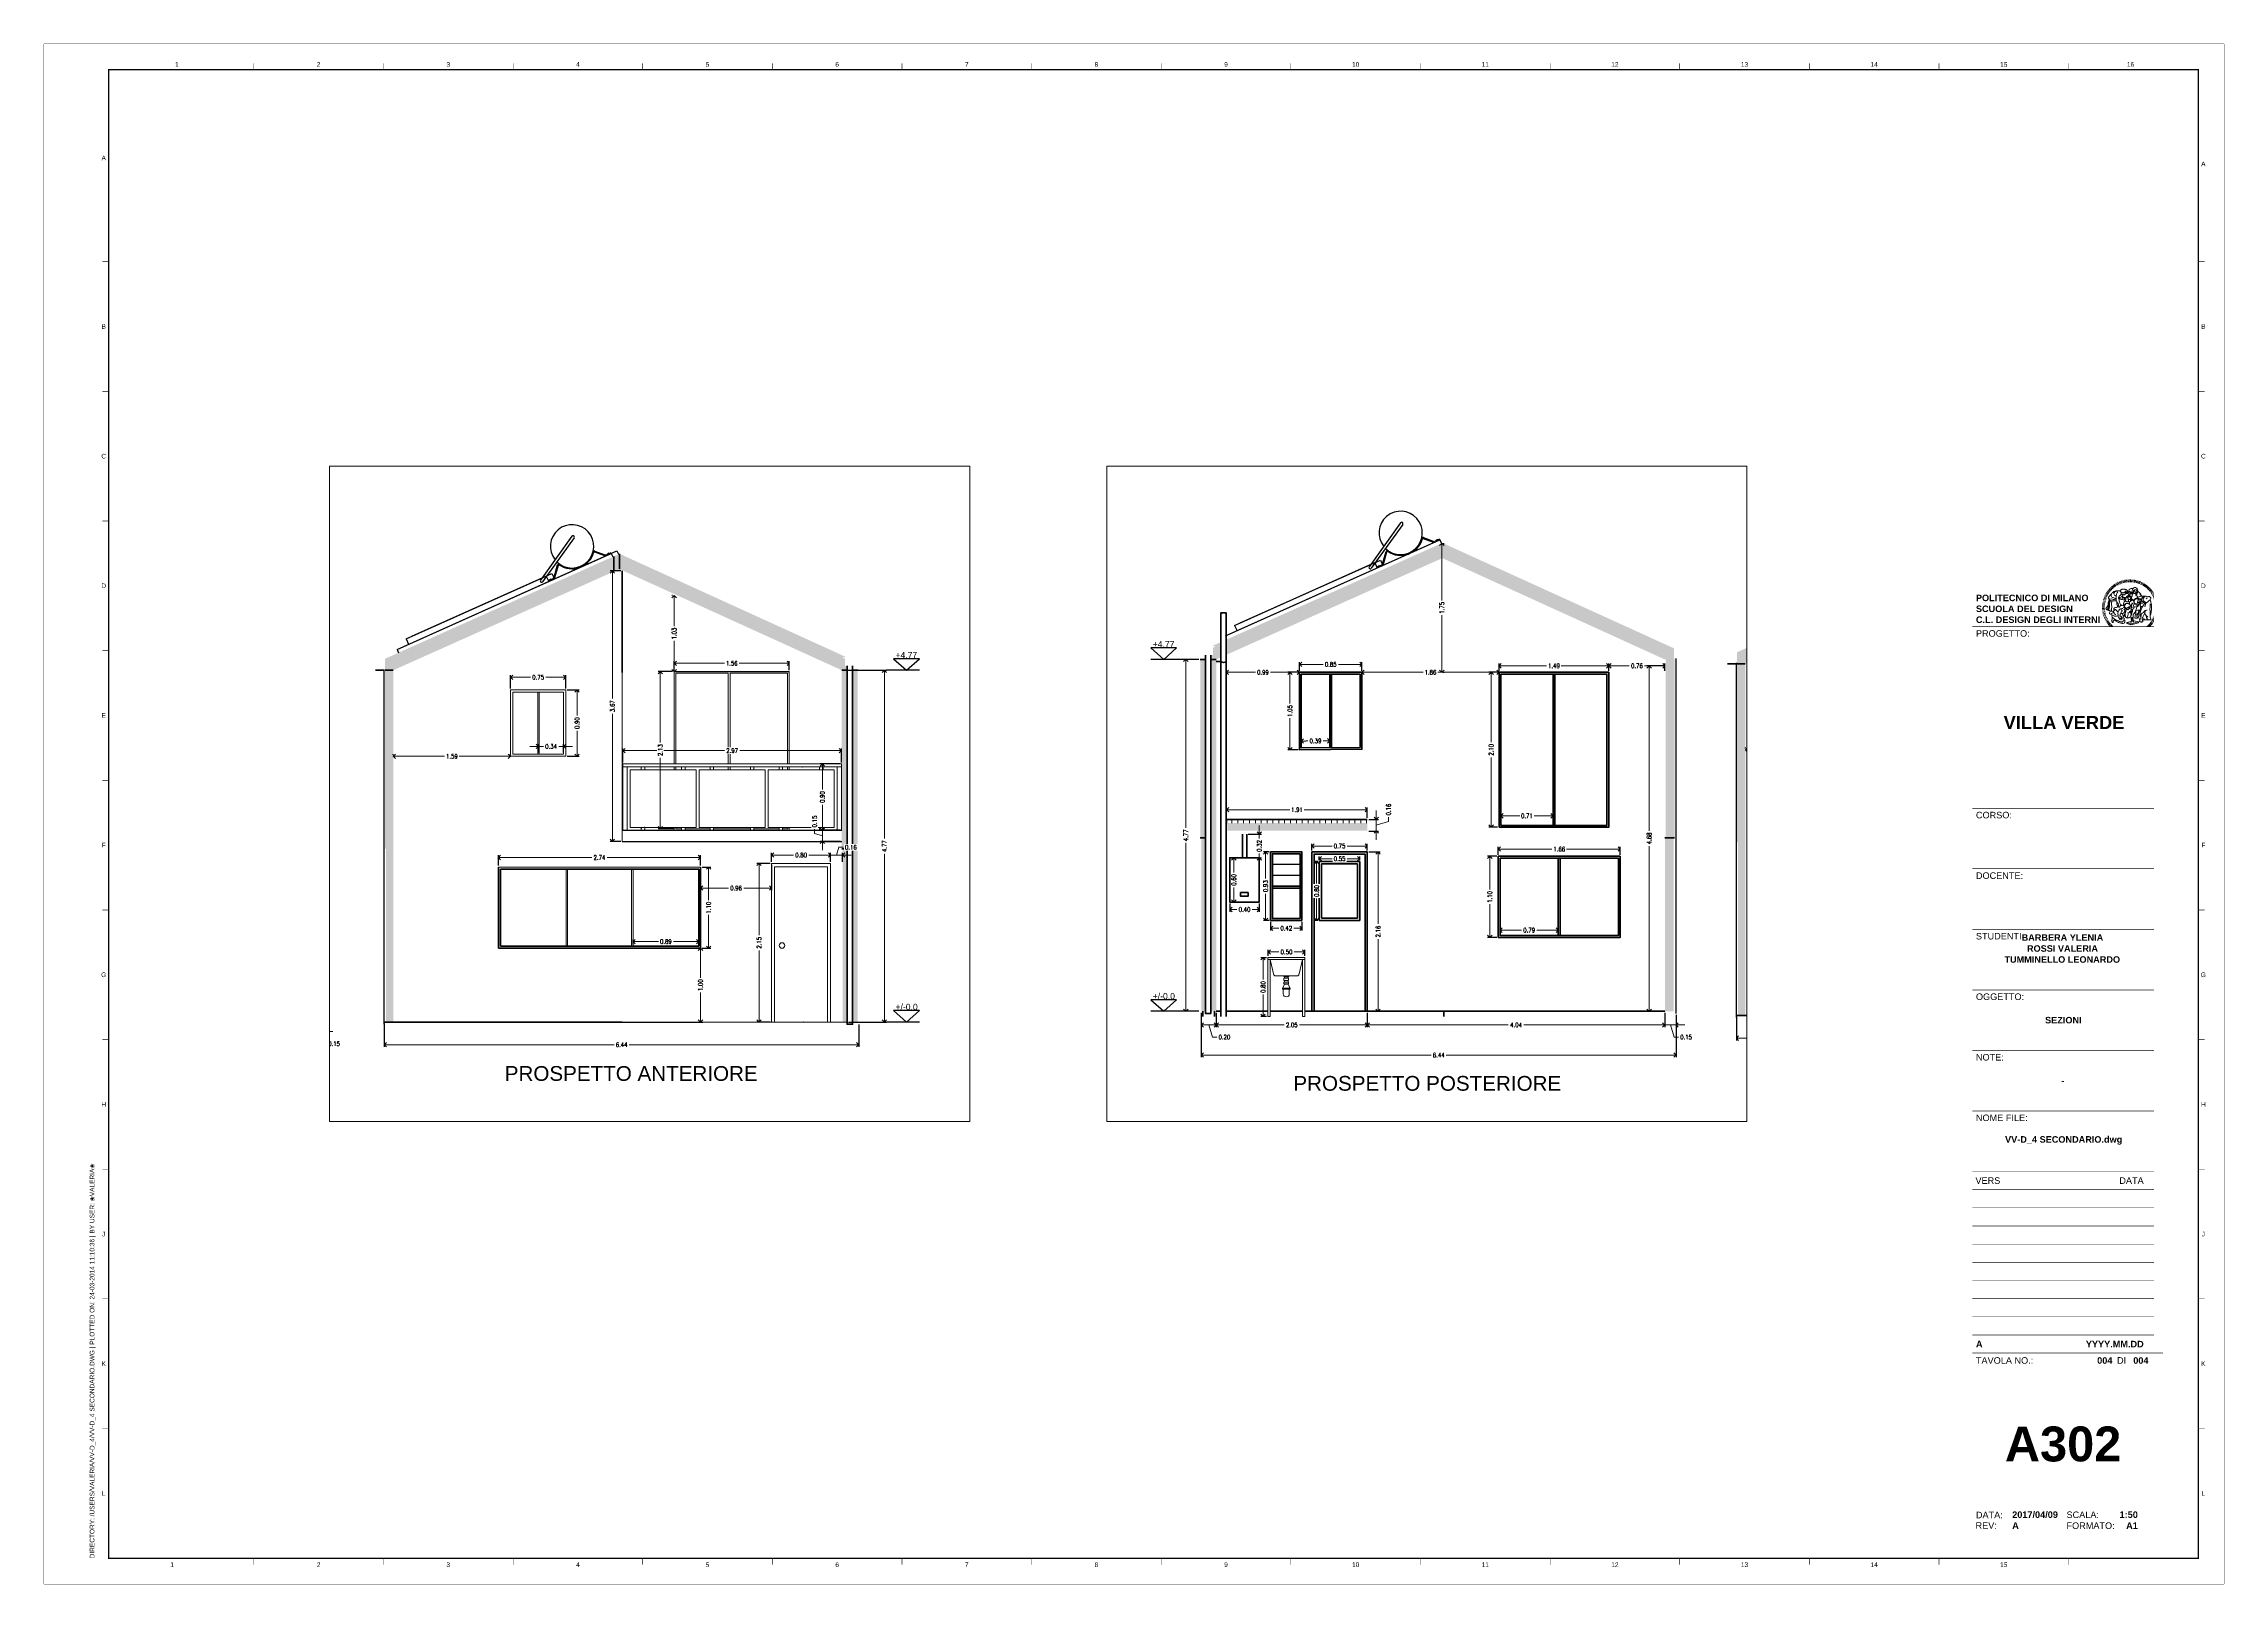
# Paper-space layout 'Layout2' of a CAD drawing. Header units: inches, sheet in millimetres. Extents: x -8 to 584, y -20 to 398.
# The model-space entities are those that its viewports show. They can reach past a viewport. Long polylines and large blocks are cut down to what shows.
import ezdxf
from ezdxf.enums import TextEntityAlignment as Align

# ---------------------------------------------------------------- set-up
doc = ezdxf.new("R2010")
doc.units = ezdxf.units.IN
doc.header["$MEASUREMENT"] = 0
doc.set_wipeout_variables(frame=1)
doc.layers.get('DEFPOINTS').update_dxf_attribs({"color": 210})
for name, color, linetype, lineweight in [('A-ANNO-DIMS', 3, 'Continuous', 18), ('A-ELEV-MBE1', 7, 'Continuous', 35), ('A-ELEV-MBE2', 4, 'Continuous', 25), ('A-ELEV-PATT', 8, 'Continuous', 18), ('A-FURN', 8, 'Continuous', 18), ('arredi', 7, 'Continuous', 20), ('G-ANNO-LOGO', 3, 'Continuous', 18), ('G-ANNO-TEXT', 3, 'Continuous', 18), ('G-ANNO-TTLB', 3, 'Continuous', 18)]:
    doc.layers.add(name, color=color, linetype=linetype, lineweight=lineweight)
doc.layers.add('G-ANNO-NPLT', color=210, linetype='Continuous', lineweight=18, plot=False)
doc.styles.add('ARIAL', font='Arial.ttf')
doc.styles.add('ARIAL-BOLD', font='Arial Bold.ttf')
doc.styles.add('E-ROMANS', font='romans.shx', dxfattribs={"width": 0.8})
doc.styles.get("Standard").update_dxf_attribs({"font": 'Arial.ttf'})
doc.dimstyles.new('Fabio1', dxfattribs={"dimscale": 0.001, "dimtxt": 60, "dimasz": 60, "dimexe": 30, "dimexo": 20, "dimgap": 30, "dimtad": 0, "dimzin": 0, "dimdsep": 46, "dimtxsty": 'E-ROMANS', "dimblk": 'OPEN90', "dimcen": 90, "dimclrd": 3, "dimclre": 3, "dimclrt": 3, "dimadec": 0, "dimazin": 0, "dimtfac": 1, "dimtmove": 1, "dimatfit": 3, "dimldrblk": 'OPEN90', "dimfxl": 1, "dimtfill": 1, "dimtolj": 1, "dimtzin": 0, "dimlwd": -1, "dimarcsym": 0})

# ---------------------------------------------------------------- blocks, each defined once
blk = doc.blocks.new('A1_GRID_LAYOUT')
at = {"layer": 'G-ANNO-NPLT', "const_width": 0.18}
for points in [[(841, 594), (0, 594)], [(0, 0), (0, 594)], [(841, 0), (841, 594)], [(841, 0), (0, 0)]]:
    blk.add_lwpolyline(points, dxfattribs=at)
at = {"layer": 'G-ANNO-TTLB', "const_width": 0.5, "flags": 128}
blk.add_lwpolyline([(25, 584), (25, 10), (831, 10), (831, 584)], close=True, dxfattribs=at)
at = {"layer": 'G-ANNO-TTLB', "const_width": 0.18, "flags": 128}
for points in [[(81, 586.5), (81, 584)], [(131, 586.5), (131, 584)], [(181, 586.5), (181, 584)], [(231, 586.5), (231, 584)], [(281, 586.5), (281, 584)], [(331, 586.5), (331, 584)], [(381, 586.5), (381, 584)], [(431, 586.5), (431, 584)], [(481, 586.5), (481, 584)], [(531, 586.5), (531, 584)], [(581, 586.5), (581, 584)], [(631, 586.5), (631, 584)], [(681, 586.5), (681, 584)], [(731, 586.5), (731, 584)], [(781, 586.5), (781, 584)], [(0, 578.5), (0, 576)], [(25, 510), (22.5, 510)], [(833.5, 510), (831, 510)], [(25, 460), (22.5, 460)], [(833.5, 460), (831, 460)], [(25, 410), (22.5, 410)], [(833.5, 410), (831, 410)], [(25, 360), (22.5, 360)], [(833.5, 360), (831, 360)], [(25, 310), (22.5, 310)], [(833.5, 310), (831, 310)], [(25, 260), (22.5, 260)], [(833.5, 260), (831, 260)], [(25, 210), (22.5, 210)], [(833.5, 210), (831, 210)], [(25, 160), (22.5, 160)], [(833.5, 160), (831, 160)], [(25, 110), (22.5, 110)], [(833.5, 110), (831, 110)], [(833.5, 110), (831, 110)], [(25, 60), (22.5, 60)], [(833.5, 60), (831, 60)], [(833.5, 60), (831, 60)], [(81, 10), (81, 7.5)], [(131, 10), (131, 7.5)], [(181, 10), (181, 7.5)], [(231, 10), (231, 7.5)], [(281, 10), (281, 7.5)], [(331, 10), (331, 7.5)], [(381, 10), (381, 7.5)], [(431, 10), (431, 7.5)], [(481, 10), (481, 7.5)], [(531, 10), (531, 7.5)], [(581, 10), (581, 7.5)], [(631, 10), (631, 7.5)], [(681, 10), (681, 7.5)], [(731, 10), (731, 7.5)], [(781, 10), (781, 7.5)]]:
    blk.add_lwpolyline(points, dxfattribs=at)
at = {"layer": 'G-ANNO-TTLB', "const_width": 0.18}
blk.add_lwpolyline([(716.5, 10), (776.5, 10)], dxfattribs=at)
at = {"layer": 'G-ANNO-TEXT', "style": 'ARIAL'}
for s, p in [('1', (51.35, 586.07)), ('2', (106, 586.07)), ('3', (156, 586.07)), ('4', (206, 586.07)), ('5', (256, 586.07)), ('6', (306, 586.07)), ('7', (356, 586.07)), ('8', (406, 586.07)), ('9', (456, 586.07)), ('10', (506, 586.07)), ('11', (556, 586.07)), ('12', (606, 586.07)), ('13', (656, 586.07)), ('14', (706, 586.07)), ('15', (756, 586.07)), ('16', (804.89, 586.07)), ('A', (23.09, 549.98)), ('A', (832.98, 547.71)), ('B', (23.09, 485)), ('B', (832.98, 485)), ('C', (23.09, 435)), ('C', (832.98, 435)), ('D', (23.09, 385)), ('D', (832.98, 385)), ('E', (23.09, 335)), ('E', (832.98, 335)), ('F', (23.09, 285)), ('F', (832.98, 285)), ('G', (23.09, 235)), ('G', (832.98, 235)), ('H', (23.09, 185)), ('H', (832.98, 185)), ('J', (23.09, 135)), ('J', (832.98, 135)), ('K', (23.09, 85)), ('K', (832.98, 85)), ('L', (23.09, 35)), ('L', (832.98, 35)), ('2', (106, 7.51)), ('3', (156, 7.51)), ('6', (306, 7.51)), ('8', (406, 7.51)), ('9', (456, 7.51)), ('10', (506, 7.51)), ('12', (606, 7.51)), ('13', (656, 7.51)), ('1', (49.49, 7.51)), ('4', (206, 7.51)), ('5', (256, 7.51)), ('7', (356, 7.51)), ('11', (556, 7.51)), ('14', (706, 7.51)), ('15', (756, 7.51))]:
    blk.add_text(s, height=1.8, dxfattribs=at).set_placement(p, align=Align.MIDDLE_CENTER)
at = {"layer": 'G-ANNO-TEXT', "insert": (17.7, 9.95), "char_height": 1.8, "attachment_point": 1, "rotation": 90, "style": 'ARIAL'}
blk.add_mtext_dynamic_manual_height_columns('DIRECTORY: /USERS/VALERIA/VV-D_4/VV-D_4 SECONDARIO.DWG | PLOTTED ON: 24-03-2014 11:10:36 | BY USER: ❀VALERIA❀', width=412.209, gutter_width=9, heights=[0], dxfattribs=at)
blk = doc.blocks.new('logoPolimi')
for p, q in [((-1.41, 1.91), (-1.28, 1.74)), ((-1.32, 1.97), (-1.2, 1.8)), ((-1.22, 2.03), (-1.11, 1.85)), ((-1.13, 2.09), (-1.03, 1.9)), ((-1.03, 2.14), (-0.94, 1.95)), ((-0.93, 2.18), (-0.84, 1.99)), ((-0.83, 2.22), (-0.75, 2.03)), ((-0.72, 2.26), (-0.66, 2.06)), ((-0.61, 2.29), (-0.56, 2.09)), ((-0.51, 2.32), (-0.46, 2.11)), ((-0.4, 2.34), (-0.36, 2.13)), ((-0.29, 2.35), (-0.26, 2.14)), ((-0.18, 2.36), (-0.16, 2.15)), ((-0.07, 2.37), (-0.06, 2.16)), ((0.04, 2.37), (0.04, 2.16)), ((0.15, 2.36), (0.14, 2.16)), ((0.26, 2.36), (0.24, 2.15)), ((0.37, 2.34), (0.34, 2.13)), ((0.48, 2.32), (0.44, 2.12)), ((0.59, 2.3), (0.54, 2.09)), ((0.69, 2.27), (0.63, 2.07)), ((0.8, 2.23), (0.73, 2.03)), ((0.9, 2.19), (0.82, 2)), ((1, 2.15), (0.91, 1.96)), ((1.1, 2.1), (1, 1.91)), ((1.2, 2.04), (1.09, 1.86)), ((1.29, 1.99), (1.18, 1.81)), ((1.38, 1.92), (1.26, 1.75)), ((-2.37, 0.12), (-2.16, 0.11)), ((-2.37, 0.01), (-2.16, 0.01)), ((-2.36, 0.23), (-2.15, 0.21)), ((-2.35, 0.34), (-2.14, 0.31)), ((-2.33, 0.45), (-2.12, 0.41)), ((-2.3, 0.55), (-2.1, 0.51)), ((-2.28, 0.66), (-2.07, 0.6)), ((-2.24, 0.77), (-2.04, 0.7)), ((-2.2, 0.87), (-2.01, 0.79)), ((-2.16, 0.97), (-1.97, 0.89)), ((-2.11, 1.07), (-1.93, 0.98)), ((-2.06, 1.17), (-1.88, 1.07)), ((-2.01, 1.26), (-1.83, 1.15)), ((-1.94, 1.36), (-1.77, 1.24)), ((-1.88, 1.45), (-1.71, 1.32)), ((-1.84, 0.03), (-1.82, 0.35)), ((-1.81, 1.53), (-1.65, 1.4)), ((-1.74, 1.61), (-1.58, 1.47)), ((-1.73, 0.59), (-1.73, 0.59)), ((-1.73, 0.59), (-1.73, 0.59)), ((-1.66, 1.69), (-1.51, 1.54)), ((-1.65, 0.57), (-1.65, 0.57)), ((-1.59, 1.12), (-1.59, 1.12)), ((-1.58, 1.77), (-1.44, 1.61)), ((-1.51, 0.55), (-1.51, 0.55)), ((-1.51, 0.55), (-1.51, 0.55)), ((-1.49, 1.84), (-1.36, 1.68)), ((-1.31, 0.79), (-1.21, 0.75)), ((-1.21, 0.75), (-1.31, 0.79)), ((-1.21, 0.75), (-1.31, 0.79)), ((-1.21, 0.75), (-1.21, 0.75)), ((-1.21, 0.75), (-1.21, 0.75)), ((-1.19, 0.76), (-1.19, 0.76)), ((-1.19, 0.76), (-1.19, 0.76)), ((-1.17, 0.99), (-1.18, 0.99)), ((-1.18, 0.99), (-1.17, 0.99)), ((-1.16, 0.57), (-1.16, 0.57)), ((-1.16, 0.57), (-1.16, 0.57)), ((-1.1, 0.01), (-0.99, 0.06)), ((-0.99, 0.06), (-1.1, 0.01)), ((-0.99, 0.06), (-1.1, 0.01)), ((-0.99, 0.06), (-0.99, 0.06)), ((-0.99, 0.06), (-0.99, 0.06)), ((-0.97, 0.79), (-0.98, 0.79)), ((-0.89, 0.84), (-0.97, 0.79)), ((-0.97, 0.79), (-0.89, 0.84)), ((-0.96, 1.41), (-0.96, 1.41)), ((-0.96, 1.41), (-0.96, 1.41)), ((-0.89, 0.84), (-0.82, 0.87)), ((-0.82, 0.87), (-0.89, 0.84)), ((-0.89, 0.84), (-0.82, 0.87)), ((-0.88, 0.83), (-0.89, 0.84)), ((-0.85, 1.39), (-0.85, 1.39)), ((-0.85, 1.39), (-0.85, 1.39)), ((-0.84, 0.14), (-0.84, 0.14)), ((-0.77, 1.08), (-0.78, 1.08)), ((-0.78, 1.08), (-0.77, 1.08)), ((-0.61, 1.12), (-0.77, 1.08)), ((-0.77, 1.08), (-0.61, 1.12)), ((-0.77, 1.08), (-0.61, 1.12)), ((-0.75, 1.3), (-0.76, 1.29)), ((-0.76, 1.29), (-0.75, 1.3)), ((-0.65, 0.99), (-0.7, 0.96)), ((-0.69, 0.18), (-0.68, 0.18)), ((-0.66, 0.93), (-0.66, 0.93)), ((-0.66, 0.93), (-0.64, 0.93)), ((-0.66, 0.93), (-0.66, 0.93)), ((-0.66, 0.93), (-0.66, 0.93)), ((-0.63, 1.01), (-0.63, 1.01)), ((-0.63, 1.01), (-0.62, 1.01)), ((-0.63, 0.66), (-0.63, 0.66)), ((-0.6, 1.12), (-0.61, 1.12)), ((-0.61, 1.12), (-0.6, 1.12)), ((-0.61, 1.12), (-0.6, 1.12)), ((-0.61, 0.86), (-0.57, 0.85)), ((-0.57, 0.85), (-0.61, 0.86)), ((-0.61, 0.86), (-0.57, 0.85)), ((-0.53, 1.08), (-0.6, 1.12)), ((-0.6, 1.12), (-0.6, 1.11)), ((-0.6, 1.12), (-0.53, 1.08)), ((-0.57, 0.8), (-0.59, 0.8)), ((-0.57, 0.85), (-0.53, 0.84)), ((-0.57, 0.85), (-0.57, 0.85)), ((-0.57, 0.85), (-0.57, 0.85)), ((-0.57, 0.85), (-0.53, 0.84)), ((-0.56, 0.29), (-0.49, 0.48)), ((-0.56, 0.14), (-0.56, 0.29)), ((-0.5, 0.11), (-0.56, 0.14)), ((-0.53, 0.84), (-0.51, 0.84)), ((-0.53, 0.84), (-0.51, 0.84)), ((-0.53, 0.84), (-0.53, 0.84)), ((-0.51, 0.11), (-0.51, 0.11)), ((-0.51, 0.11), (-0.51, 0.11)), ((-0.34, 0.33), (-0.5, 0.11)), ((-0.49, 0.48), (-0.41, 0.55)), ((-0.42, 0.8), (-0.47, 0.79)), ((-0.42, 0.8), (-0.47, 0.79)), ((-0.47, 0.79), (-0.45, 0.76)), ((-0.47, 0.79), (-0.45, 0.76)), ((-0.45, 1.14), (-0.42, 1.11)), ((-0.42, 1.26), (-0.36, 1.22)), ((-0.41, 0.55), (-0.34, 0.49)), ((-0.4, 1.37), (-0.38, 1.38)), ((-0.39, 1.37), (-0.4, 1.37)), ((-0.35, 1.33), (-0.4, 1.37)), ((-0.39, 1.24), (-0.4, 1.23)), ((-0.38, 1.14), (-0.38, 1.14)), ((-0.34, 0.49), (-0.09, 0.48)), ((-0.16, 0.32), (-0.34, 0.33)), ((-0.14, 0.32), (-0.31, 0.34)), ((-0.28, 1.3), (-0.29, 1.3)), ((-0.28, 1.3), (-0.28, 1.3)), ((-0.16, 1.24), (-0.16, 1.25)), ((-0.16, 1.25), (-0.16, 1.25)), ((-0.16, 0.49), (-0.14, 0.64)), ((-0.06, 0.27), (-0.16, 0.32)), ((-0.1, 0.88), (-0.09, 0.87)), ((-0.08, 1.37), (-0.08, 1.38)), ((-0.08, 1.23), (-0.05, 1.21)), ((-0.05, 1.21), (-0.08, 1.23)), ((-0.08, 1.23), (-0.05, 1.21)), ((-0.03, 0.26), (-0.06, 0.27)), ((-0.05, 1.21), (-0.04, 1.21)), ((-0.04, 1.21), (-0.05, 1.21)), ((-0.04, 1.21), (-0.04, 1.21)), ((-0.04, 1.21), (-0.04, 1.21)), ((-0.04, 0.48), (-0.03, 0.26)), ((0.03, 1.15), (0.03, 1.15)), ((0.03, 0.66), (0.03, 0.67)), ((0.07, 0.58), (0.07, 0.57)), ((0.1, 1.18), (0.1, 1.18)), ((0.1, 0.84), (0.1, 0.84)), ((0.13, 1.32), (0.17, 1.19)), ((0.14, 0.71), (0.34, 0.65)), ((0.31, 0.56), (0.17, 0.63)), ((0.27, 1.61), (0.27, 1.61)), ((0.27, 1.61), (0.27, 1.61)), ((0.27, 1.61), (0.27, 1.61)), ((0.29, 1.29), (0.29, 1.29)), ((0.29, 1.29), (0.29, 1.29)), ((0.29, 1.29), (0.29, 1.29)), ((0.29, 1.29), (0.29, 1.29)), ((0.33, 0.49), (0.34, 0.49)), ((0.33, 0.03), (0.35, 0.03)), ((0.33, 0.03), (0.35, 0.03)), ((0.34, 0.65), (0.34, 0.64)), ((0.35, 0.03), (0.57, 0.06)), ((0.35, 0.03), (0.57, 0.06)), ((0.35, 0.03), (0.35, 0.03)), ((0.35, 0.03), (0.35, 0.03)), ((0.38, 1.36), (0.37, 1.35)), ((0.38, 0.34), (0.37, 0.34)), ((0.38, 0.34), (0.38, 0.34)), ((0.43, 0.67), (0.39, 0.64)), ((0.49, 1.05), (0.51, 1.13)), ((0.51, 1.13), (0.49, 1.05)), ((0.49, 1.05), (0.51, 1.13)), ((0.51, 1.31), (0.5, 1.29)), ((0.51, 1.13), (0.52, 1.23)), ((0.52, 1.23), (0.51, 1.23)), ((0.51, 1.23), (0.52, 1.23)), ((0.52, 1.23), (0.51, 1.13)), ((0.51, 1.13), (0.52, 1.23)), ((0.52, 1.24), (0.6, 1.37)), ((0.52, 1.23), (0.6, 1.36)), ((0.6, 1.36), (0.52, 1.23)), ((0.52, 1.23), (0.52, 1.23)), ((0.52, 1.23), (0.52, 1.24)), ((0.52, 1.23), (0.52, 1.23)), ((0.55, 1.07), (0.53, 1.06)), ((0.53, 1.04), (0.53, 1.06)), ((0.53, 1.05), (0.53, 1.04)), ((0.54, 0.3), (0.63, 0.32)), ((0.54, -0.08), (0.61, 0.06)), ((0.61, 0.06), (0.54, -0.08)), ((0.54, -0.08), (0.61, 0.06)), ((0.56, 0.19), (0.59, 0.21)), ((0.57, 1.07), (0.57, 1.07)), ((0.57, 1.07), (0.57, 1.07)), ((0.57, 1.07), (0.57, 1.07)), ((0.57, 1.07), (0.57, 1.07)), ((0.57, 1.07), (0.57, 1.07)), ((0.57, 1.07), (0.57, 1.07)), ((0.57, 1.07), (0.57, 1.07)), ((0.58, 0.3), (0.59, 0.29)), ((0.59, 0.78), (0.59, 0.79)), ((0.59, 0.79), (0.59, 0.79)), ((0.59, 0.79), (0.59, 0.79)), ((0.59, 0.79), (0.59, 0.78)), ((0.61, 0.06), (0.6, 0.07)), ((0.6, 0.07), (0.61, 0.06)), ((0.61, 0.06), (0.61, 0.07)), ((0.62, 0.21), (0.65, 0.22)), ((0.64, 1.37), (0.65, 1.37)), ((0.69, 0.86), (0.68, 0.86)), ((0.68, 0.86), (0.69, 0.86)), ((0.68, 0.76), (0.68, 0.76)), ((0.76, 0.26), (0.76, 0.26)), ((0.82, 0.35), (0.84, 0.36)), ((0.82, 0.35), (0.82, 0.35)), ((0.84, 0.36), (0.84, 0.37)), ((0.85, 0.34), (1.05, 0.35)), ((0.93, 1.05), (0.93, 1.05)), ((0.93, 1.05), (0.93, 1.05)), ((0.93, 1.05), (0.93, 1.04)), ((0.93, 1.05), (0.93, 1.05)), ((0.97, 0.66), (0.96, 0.66)), ((1.01, 0.97), (0.98, 0.96)), ((1.17, 0.96), (1.17, 0.95)), ((1.17, 0.95), (1.17, 0.95)), ((1.34, 0.37), (1.26, 0.04)), ((1.27, 0.37), (1.27, 0.38)), ((1.28, 0.95), (1.28, 0.95)), ((1.47, 1.86), (1.34, 1.69)), ((1.37, 0.73), (1.46, 0.81)), ((1.41, 0.4), (1.41, 0.41)), ((1.56, 1.79), (1.42, 1.63)), ((1.64, 1.71), (1.49, 1.56)), ((1.49, 0.9), (1.57, 0.92)), ((1.72, 1.63), (1.56, 1.49)), ((1.67, 0.6), (1.57, 0.53)), ((1.79, 1.55), (1.63, 1.41)), ((1.86, 1.47), (1.7, 1.34)), ((1.93, 1.38), (1.76, 1.26)), ((1.99, 1.29), (1.81, 1.17)), ((2.05, 1.19), (1.87, 1.09)), ((2.1, 1.1), (1.92, 1)), ((2.15, 1), (1.96, 0.91)), ((2.19, 0.9), (2, 0.82)), ((2.23, 0.79), (2.04, 0.72)), ((2.27, 0.69), (2.07, 0.63)), ((2.3, 0.58), (2.09, 0.53)), ((2.32, 0.47), (2.12, 0.43)), ((2.34, 0.37), (2.13, 0.33)), ((2.36, 0.26), (2.15, 0.23)), ((2.37, 0.15), (2.16, 0.13)), ((2.37, 0.04), (2.16, 0.03)), ((-2.37, -0.1), (-2.16, -0.09)), ((-2.36, -0.21), (-2.15, -0.19)), ((-2.35, -0.32), (-2.14, -0.29)), ((-2.33, -0.43), (-2.12, -0.39)), ((-2.31, -0.54), (-2.1, -0.49)), ((-2.28, -0.65), (-2.08, -0.59)), ((-2.25, -0.75), (-2.05, -0.69)), ((-2.21, -0.86), (-2.02, -0.78)), ((-2.17, -0.96), (-1.98, -0.87)), ((-2.12, -1.06), (-1.93, -0.96)), ((-2.07, -1.16), (-1.89, -1.05)), ((-2.04, -0.15), (-1.97, -0.2)), ((-2.01, -1.25), (-1.84, -1.14)), ((-1.95, -1.34), (-1.78, -1.22)), ((-1.89, -1.43), (-1.72, -1.31)), ((-1.82, -1.52), (-1.66, -1.38)), ((-1.75, -1.6), (-1.59, -1.46)), ((-1.67, -1.68), (-1.52, -1.53)), ((-1.58, -0.12), (-1.6, -0.18)), ((-1.6, -0.18), (-1.58, -0.28)), ((-1.57, -0.54), (-1.59, -0.54)), ((-1.59, -0.54), (-1.59, -0.54)), ((-1.59, -1.76), (-1.45, -1.6)), ((-1.56, -0.32), (-1.56, -0.31)), ((-1.56, -0.31), (-1.56, -0.31)), ((-1.53, -0.65), (-1.53, -0.65)), ((-1.53, -0.65), (-1.53, -0.65)), ((-1.51, -1.83), (-1.37, -1.67)), ((-1.48, -0.86), (-1.48, -0.85)), ((-1.42, -0.37), (-1.42, -0.37)), ((-1.42, -1.9), (-1.29, -1.73)), ((-1.38, -0.46), (-1.38, -0.46)), ((-1.33, -1.96), (-1.21, -1.79)), ((-1.31, -0.24), (-1.31, -0.23)), ((-1.31, -0.23), (-1.31, -0.24)), ((-1.24, -2.02), (-1.13, -1.84)), ((-1.23, -0.19), (-1.23, -0.19)), ((-1.23, -0.19), (-1.23, -0.19)), ((-1.23, -0.19), (-1.23, -0.19)), ((-1.23, -0.19), (-1.23, -0.19)), ((-1.01, -0.39), (-1.02, -0.39)), ((-1.02, -0.39), (-1.01, -0.39)), ((-1.02, -0.7), (-1.02, -0.7)), ((-1.02, -0.7), (-1.02, -0.7)), ((-1.02, -0.7), (-1.02, -0.7)), ((-0.79, -0.51), (-0.83, -0.58)), ((-0.83, -0.58), (-0.79, -0.51)), ((-0.83, -0.58), (-0.79, -0.51)), ((-0.78, -1.05), (-0.83, -0.94)), ((-0.83, -0.94), (-0.78, -1.05)), ((-0.83, -0.94), (-0.83, -0.94)), ((-0.83, -0.94), (-0.78, -1.05)), ((-0.82, -1.23), (-0.82, -1.23)), ((-0.82, -1.23), (-0.77, -1.23)), ((-0.77, -1.23), (-0.82, -1.23)), ((-0.82, -1.23), (-0.82, -1.23)), ((-0.77, -1.23), (-0.82, -1.23)), ((-0.75, -0.96), (-0.8, -0.89)), ((-0.8, -0.89), (-0.79, -0.92)), ((-0.79, -0.92), (-0.8, -0.89)), ((-0.8, -0.89), (-0.75, -0.96)), ((-0.79, -0.92), (-0.8, -0.89)), ((-0.8, -0.89), (-0.8, -0.89)), ((-0.8, -0.89), (-0.75, -0.96)), ((-0.79, -0.92), (-0.78, -0.95)), ((-0.78, -0.95), (-0.79, -0.92)), ((-0.78, -0.95), (-0.79, -0.92)), ((-0.77, -0.49), (-0.78, -0.48)), ((-0.78, -0.48), (-0.77, -0.49)), ((-0.78, -0.95), (-0.76, -1)), ((-0.76, -1), (-0.78, -0.95)), ((-0.76, -1), (-0.78, -0.95)), ((-0.71, -0.89), (-0.75, -0.87)), ((-0.75, -0.87), (-0.71, -0.89)), ((-0.75, -0.87), (-0.71, -0.89)), ((-0.72, -1.01), (-0.75, -0.96)), ((-0.75, -0.96), (-0.72, -1.01)), ((-0.75, -0.96), (-0.72, -1.01)), ((-0.64, -0.93), (-0.71, -0.89)), ((-0.71, -0.89), (-0.64, -0.93)), ((-0.71, -0.89), (-0.64, -0.93)), ((-0.66, -0.53), (-0.66, -0.53)), ((-0.66, -0.53), (-0.66, -0.53)), ((-0.66, -0.53), (-0.66, -0.53)), ((-0.39, -0.81), (-0.51, -0.69)), ((-0.51, -1.04), (-0.5, -1.04)), ((-0.48, -0.42), (-0.48, -0.42)), ((-0.48, -0.42), (-0.48, -0.42)), ((-0.48, -0.42), (-0.48, -0.42)), ((-0.41, -0.51), (-0.41, -0.51)), ((-0.38, -0.05), (-0.39, -0.12)), ((-0.39, -0.12), (-0.37, -0.1)), ((-0.35, -0.14), (-0.37, -0.08)), ((-0.37, -0.09), (-0.37, -0.09)), ((-0.33, -0.12), (-0.35, -0.14)), ((-0.32, -0.14), (-0.35, -0.14)), ((-0.35, -0.18), (-0.34, -0.22)), ((-0.34, -0.08), (-0.29, -0.16)), ((-0.34, -0.22), (-0.34, -0.22)), ((-0.27, -0.17), (-0.32, -0.14)), ((-0.25, -0.91), (-0.26, -0.9)), ((-0.26, -1.29), (0.1, -1.2)), ((0.1, -1.2), (-0.26, -1.29)), ((0.08, -1.4), (-0.26, -1.29)), ((-0.26, -1.29), (0.08, -1.4)), ((-0.26, -1.38), (-0.26, -1.29)), ((-0.26, -1.29), (-0.26, -1.29)), ((-0.26, -1.29), (-0.26, -1.38)), ((-0.26, -1.29), (0.08, -1.4)), ((-0.26, -1.29), (-0.26, -1.29)), ((0.08, -1.49), (-0.26, -1.38)), ((-0.26, -1.38), (0.09, -1.49)), ((-0.14, -0.15), (-0.16, -0.13)), ((-0.11, -0.04), (-0.12, -0.05)), ((-0.04, -0.41), (-0.01, -0.44)), ((-0.01, -0.44), (-0.04, -0.41)), ((-0.04, -0.41), (-0.01, -0.44)), ((0.07, -0.84), (0.07, -0.84)), ((0.07, -0.84), (0.07, -0.84)), ((0.1, -1.2), (0.08, -1.32)), ((0.08, -1.32), (0.13, -1.2)), ((0.08, -1.4), (0.72, -1.22)), ((0.72, -1.22), (0.08, -1.4)), ((0.08, -1.4), (0.72, -1.22)), ((0.72, -1.31), (0.08, -1.49)), ((0.08, -1.44), (0.08, -1.4)), ((0.08, -1.4), (0.08, -1.44)), ((0.08, -1.4), (0.08, -1.49)), ((0.08, -1.49), (0.08, -1.44)), ((0.08, -1.44), (0.08, -1.44)), ((0.08, -1.44), (0.08, -1.45)), ((0.08, -1.45), (0.08, -1.46)), ((0.08, -1.46), (0.08, -1.49)), ((0.1, -1.01), (0.09, -0.86)), ((0.1, -1.01), (0.09, -0.86)), ((0.09, -1.49), (0.72, -1.31)), ((0.1, -1.2), (0.12, -1.04)), ((0.12, -1.04), (0.1, -1.2)), ((0.13, -1.2), (0.1, -1.2)), ((0.1, -1.2), (0.13, -1.2)), ((0.13, -1.2), (0.1, -1.2)), ((0.1, -1.2), (0.1, -1.2)), ((0.11, -0.44), (0.11, -0.44)), ((0.11, -0.44), (0.11, -0.44)), ((0.12, -0.21), (0.12, -0.21)), ((0.12, -0.21), (0.12, -0.21)), ((0.12, -0.21), (0.12, -0.21)), ((0.12, -0.21), (0.12, -0.21)), ((0.12, -0.21), (0.12, -0.21)), ((0.12, -0.21), (0.12, -0.21)), ((0.12, -0.21), (0.12, -0.21)), ((0.12, -0.21), (0.12, -0.21)), ((0.12, -0.21), (0.12, -0.21)), ((0.12, -0.21), (0.12, -0.21)), ((0.12, -0.21), (0.12, -0.21)), ((0.12, -0.21), (0.12, -0.21)), ((0.12, -0.21), (0.12, -0.21)), ((0.12, -0.56), (0.14, -0.53)), ((0.14, -0.53), (0.12, -0.56)), ((0.12, -0.56), (0.14, -0.53)), ((0.12, -1.04), (0.12, -1.04)), ((0.12, -1.04), (0.12, -1.04)), ((0.12, -1.04), (0.12, -1.04)), ((0.21, -0.99), (0.13, -1.2)), ((0.13, -1.2), (0.21, -0.99)), ((0.36, -1.14), (0.13, -1.2)), ((0.13, -1.2), (0.26, -1.17)), ((0.14, -0.53), (0.16, -0.49)), ((0.16, -0.49), (0.14, -0.53)), ((0.14, -0.53), (0.16, -0.49)), ((0.16, -0.49), (0.16, -0.49)), ((0.16, -0.49), (0.16, -0.49)), ((0.28, -1.19), (0.21, -0.99)), ((0.21, -0.99), (0.31, -1.27)), ((0.24, -0.17), (0.24, -0.16)), ((0.24, -0.16), (0.24, -0.17)), ((0.25, -0.84), (0.25, -0.88)), ((0.25, -0.88), (0.25, -0.84)), ((0.25, -0.88), (0.25, -0.84)), ((0.25, -0.88), (0.29, -1.17)), ((0.26, -0.88), (0.25, -0.88)), ((0.31, -1.27), (0.25, -0.88)), ((0.26, -1.17), (0.28, -1.16)), ((0.28, -1.16), (0.36, -1.14)), ((0.29, -1.17), (0.28, -1.19)), ((0.36, -1.14), (0.72, -1.22)), ((0.72, -1.22), (0.36, -1.14)), ((0.49, -0.31), (0.49, -0.31)), ((0.49, -0.31), (0.49, -0.31)), ((0.5, -0.27), (0.5, -0.27)), ((0.51, -0.27), (0.51, -0.27)), ((0.72, -0.81), (0.75, -0.89)), ((0.72, -1.22), (0.72, -1.31)), ((0.72, -1.31), (0.72, -1.22)), ((0.74, -0.23), (0.74, -0.23)), ((0.74, -0.23), (0.75, -0.24)), ((0.75, -0.23), (0.75, -0.23)), ((0.86, -0.25), (0.82, -0.34)), ((0.87, -0.22), (0.86, -0.23)), ((0.87, -0.22), (0.86, -0.25)), ((0.96, -0.58), (0.96, -0.57)), ((1.05, -1.05), (1.04, -1.05)), ((1.28, -2), (1.17, -1.82)), ((1.37, -1.93), (1.25, -1.76)), ((1.31, -0.27), (1.3, -0.26)), ((1.3, -0.26), (1.3, -0.26)), ((1.3, -0.26), (1.3, -0.26)), ((1.3, -0.26), (1.31, -0.27)), ((1.3, -0.26), (1.3, -0.26)), ((1.46, -1.87), (1.33, -1.7)), ((1.54, -1.8), (1.41, -1.64)), ((1.63, -1.72), (1.48, -1.57)), ((1.71, -1.65), (1.55, -1.5)), ((1.78, -1.57), (1.62, -1.43)), ((1.85, -1.48), (1.69, -1.35)), ((1.92, -1.39), (1.75, -1.27)), ((1.98, -1.3), (1.81, -1.19)), ((2.04, -1.21), (1.86, -1.1)), ((2.09, -1.11), (1.91, -1.01)), ((2.14, -1.01), (1.95, -0.92)), ((2.19, -0.91), (1.99, -0.83)), ((2.23, -0.81), (2.03, -0.74)), ((2.26, -0.7), (2.06, -0.64)), ((2.29, -0.6), (2.09, -0.55)), ((2.32, -0.49), (2.11, -0.45)), ((2.34, -0.38), (2.13, -0.35)), ((2.35, -0.27), (2.15, -0.25)), ((2.37, -0.08), (2.16, -0.07)), ((2.36, -0.16), (2.16, -0.15)), ((-1.14, -2.08), (-1.04, -1.89)), ((-1.04, -2.13), (-0.95, -1.94)), ((-0.94, -2.18), (-0.86, -1.98)), ((-0.84, -2.22), (-0.77, -2.02)), ((-0.74, -2.25), (-0.67, -2.05)), ((-0.63, -2.29), (-0.57, -2.08)), ((-0.52, -2.31), (-0.48, -2.11)), ((-0.42, -2.33), (-0.38, -2.13)), ((-0.31, -2.35), (-0.28, -2.14)), ((-0.2, -2.36), (-0.18, -2.15)), ((-0.09, -2.37), (-0.08, -2.16)), ((0.03, -2.37), (0.02, -2.16)), ((0.14, -2.37), (0.12, -2.16)), ((0.25, -2.36), (0.22, -2.15)), ((0.35, -2.34), (0.32, -2.14)), ((0.46, -2.32), (0.42, -2.12)), ((0.57, -2.3), (0.52, -2.1)), ((0.68, -2.27), (0.62, -2.07)), ((0.78, -2.24), (0.71, -2.04)), ((0.89, -2.2), (0.81, -2)), ((0.99, -2.15), (0.9, -1.96)), ((1.09, -2.11), (0.99, -1.92)), ((1.19, -2.05), (1.08, -1.87))]:
    blk.add_line(p, q)
for points in [[(-1.9, 0.12), (-1.94, 0.02), (-2.05, -0.09), (-2.05, -0.09)], [(-1.86, 0.38), (-1.86, 0.38), (-1.87, 0.19), (-1.9, 0.12)], [(-1.76, 0.6), (-1.76, 0.6), (-1.84, 0.57), (-1.86, 0.38)], [(-1.86, -0.04), (-1.84, 0.02), (-1.84, 0.03), (-1.84, 0.03)], [(-1.82, 0.78), (-1.83, 0.8), (-1.85, 0.86), (-1.83, 0.88)], [(-1.82, 0.78), (-1.83, 0.8), (-1.85, 0.86), (-1.83, 0.88)], [(-1.83, 0.88), (-1.81, 0.9), (-1.76, 0.96), (-1.76, 0.96)], [(-1.83, 0.88), (-1.81, 0.9), (-1.76, 0.96), (-1.76, 0.96)], [(-1.76, 0.6), (-1.83, 0.7), (-1.78, 0.74), (-1.78, 0.74)], [(-1.78, 0.74), (-1.79, 0.74), (-1.83, 0.7), (-1.76, 0.6)], [(-1.78, 0.74), (-1.8, 0.76), (-1.81, 0.78), (-1.82, 0.78)], [(-1.78, 0.74), (-1.8, 0.76), (-1.81, 0.78), (-1.82, 0.78)], [(-1.82, 0.35), (-1.81, 0.5), (-1.73, 0.59), (-1.73, 0.59)], [(-1.82, -0.19), (-1.73, -0.07), (-1.75, 0.14), (-1.75, 0.3)], [(-1.75, 0.33), (-1.75, 0.17), (-1.73, -0.05), (-1.8, -0.17)], [(-1.78, 0.74), (-1.75, 0.72), (-1.72, 0.69), (-1.68, 0.7)], [(-1.68, 0.7), (-1.72, 0.69), (-1.75, 0.72), (-1.78, 0.74)], [(-1.68, 0.7), (-1.72, 0.69), (-1.75, 0.72), (-1.78, 0.74)], [(-1.78, 0.74), (-1.78, 0.74), (-1.78, 0.74), (-1.78, 0.74)], [(-1.76, 0.96), (-1.68, 1.1), (-1.59, 1.12), (-1.59, 1.12)], [(-1.76, 0.96), (-1.68, 1.1), (-1.6, 1.12), (-1.6, 1.12)], [(-1.73, 0.59), (-1.74, 0.59), (-1.75, 0.6), (-1.76, 0.6)], [(-1.73, 0.59), (-1.74, 0.59), (-1.75, 0.6), (-1.76, 0.6)], [(-1.75, 0.3), (-1.76, 0.47), (-1.65, 0.57), (-1.65, 0.57)], [(-1.65, 0.57), (-1.65, 0.57), (-1.76, 0.5), (-1.75, 0.33)], [(-1.65, 0.57), (-1.68, 0.58), (-1.7, 0.58), (-1.73, 0.59)], [(-1.65, 0.57), (-1.68, 0.58), (-1.7, 0.58), (-1.73, 0.59)], [(-1.5, 0.71), (-1.53, 0.74), (-1.61, 0.71), (-1.68, 0.7)], [(-1.68, 0.7), (-1.61, 0.71), (-1.53, 0.73), (-1.5, 0.71)], [(-1.5, 0.71), (-1.53, 0.73), (-1.61, 0.71), (-1.68, 0.7)], [(-1.51, 0.55), (-1.56, 0.56), (-1.61, 0.56), (-1.65, 0.57)], [(-1.65, 0.57), (-1.61, 0.56), (-1.56, 0.56), (-1.51, 0.55)], [(-1.51, 0.55), (-1.56, 0.56), (-1.61, 0.56), (-1.65, 0.57)], [(-1.59, 1.12), (-1.6, 1.06), (-1.61, 0.99), (-1.61, 0.97)], [(-1.61, 0.97), (-1.61, 0.99), (-1.6, 1.06), (-1.59, 1.12)], [(-1.61, 0.97), (-1.61, 0.99), (-1.6, 1.06), (-1.59, 1.12)], [(-1.61, 0.97), (-1.61, 0.95), (-1.56, 0.88), (-1.54, 0.87)], [(-1.54, 0.87), (-1.56, 0.88), (-1.61, 0.95), (-1.61, 0.97)], [(-1.54, 0.87), (-1.56, 0.88), (-1.61, 0.96), (-1.61, 0.97)], [(-1.59, 1.12), (-1.59, 1.13), (-1.59, 1.15), (-1.58, 1.16)], [(-1.59, 1.12), (-1.59, 1.13), (-1.59, 1.15), (-1.58, 1.16)], [(-1.58, 1.16), (-1.57, 1.21), (-1.52, 1.23), (-1.49, 1.25)], [(-1.58, 1.16), (-1.57, 1.21), (-1.52, 1.23), (-1.49, 1.25)], [(-1.58, 0.36), (-1.58, 0.48), (-1.51, 0.55), (-1.51, 0.55)], [(-1.51, 0.55), (-1.51, 0.55), (-1.58, 0.48), (-1.58, 0.36)], [(-1.51, 0.55), (-1.51, 0.55), (-1.58, 0.48), (-1.58, 0.36)], [(-1.55, 0.04), (-1.55, 0.08), (-1.58, 0.25), (-1.58, 0.36)], [(-1.58, 0.36), (-1.58, 0.25), (-1.55, 0.08), (-1.55, 0.04)], [(-1.58, 0.36), (-1.58, 0.25), (-1.55, 0.08), (-1.55, 0.04)], [(-1.58, -0.12), (-1.57, -0.06), (-1.55, 0.02), (-1.55, 0.04)], [(-1.55, 0.04), (-1.55, 0.02), (-1.57, -0.06), (-1.58, -0.12)], [(-1.55, 0.04), (-1.55, 0.02), (-1.56, -0.04), (-1.57, -0.1)], [(-1.54, 0.87), (-1.52, 0.85), (-1.47, 0.83), (-1.44, 0.83)], [(-1.44, 0.83), (-1.47, 0.83), (-1.52, 0.85), (-1.54, 0.87)], [(-1.45, 0.83), (-1.47, 0.83), (-1.52, 0.85), (-1.54, 0.87)], [(-1.51, 0.55), (-1.33, 0.54), (-1.16, 0.57), (-1.16, 0.57)], [(-1.16, 0.57), (-1.16, 0.57), (-1.33, 0.54), (-1.51, 0.55)], [(-1.16, 0.57), (-1.16, 0.57), (-1.33, 0.54), (-1.51, 0.55)], [(-1.5, 0.71), (-1.46, 0.68), (-1.4, 0.62), (-1.33, 0.66)], [(-1.33, 0.66), (-1.4, 0.62), (-1.46, 0.68), (-1.5, 0.71)], [(-1.33, 0.66), (-1.4, 0.62), (-1.46, 0.68), (-1.5, 0.71)], [(-1.49, 1.25), (-1.46, 1.26), (-1.42, 1.33), (-1.39, 1.36)], [(-1.49, 1.25), (-1.46, 1.27), (-1.43, 1.34), (-1.39, 1.36)], [(-1.31, 0.79), (-1.33, 0.79), (-1.42, 0.83), (-1.45, 0.83)], [(-1.44, 0.83), (-1.42, 0.83), (-1.33, 0.79), (-1.31, 0.79)], [(-1.31, 0.79), (-1.33, 0.79), (-1.42, 0.83), (-1.44, 0.83)], [(-1.35, 1.1), (-1.4, 1.17), (-1.36, 1.23), (-1.29, 1.31)], [(-1.29, 1.31), (-1.36, 1.23), (-1.4, 1.17), (-1.35, 1.1)], [(-1.35, 1.1), (-1.4, 1.17), (-1.36, 1.23), (-1.29, 1.31)], [(-1.39, 1.36), (-1.35, 1.38), (-1.26, 1.4), (-1.19, 1.41)], [(-1.39, 1.36), (-1.35, 1.38), (-1.26, 1.4), (-1.19, 1.41)], [(-1.18, 0.99), (-1.24, 0.97), (-1.3, 1.03), (-1.35, 1.1)], [(-1.35, 1.1), (-1.3, 1.03), (-1.24, 0.97), (-1.18, 0.99)], [(-1.18, 1), (-1.24, 0.97), (-1.3, 1.03), (-1.35, 1.1)], [(-1.33, 0.66), (-1.28, 0.7), (-1.23, 0.73), (-1.21, 0.75)], [(-1.21, 0.75), (-1.23, 0.73), (-1.28, 0.7), (-1.33, 0.66)], [(-1.21, 0.75), (-1.23, 0.73), (-1.28, 0.7), (-1.33, 0.66)], [(-1.29, 1.31), (-1.22, 1.39), (-1.01, 1.41), (-0.96, 1.41)], [(-0.96, 1.41), (-1.01, 1.41), (-1.22, 1.39), (-1.29, 1.31)], [(-1.29, 1.31), (-1.22, 1.39), (-1.01, 1.41), (-0.96, 1.41)], [(-1.24, -0.02), (-1.21, -0.01), (-1.1, 0.01), (-1.1, 0.01)], [(-1.1, 0.01), (-1.1, 0.01), (-1.21, -0.01), (-1.24, -0.02)], [(-1.1, 0.01), (-1.1, 0.01), (-1.21, -0.01), (-1.24, -0.02)], [(-1.21, 0.75), (-1.2, 0.75), (-1.19, 0.76), (-1.19, 0.76)], [(-1.19, 0.76), (-1.19, 0.76), (-1.2, 0.75), (-1.21, 0.75)], [(-1.19, 0.76), (-1.19, 0.76), (-1.2, 0.76), (-1.21, 0.75)], [(-1.19, 1.41), (-1.11, 1.43), (-0.97, 1.41), (-0.97, 1.41)], [(-1.19, 1.41), (-1.12, 1.43), (-0.98, 1.41), (-0.98, 1.41)], [(-1.19, 0.76), (-1.19, 0.77), (-1.18, 0.78), (-1.18, 0.79)], [(-1.18, 0.79), (-1.18, 0.78), (-1.19, 0.77), (-1.19, 0.76)], [(-1.19, 0.76), (-1.19, 0.77), (-1.19, 0.78), (-1.18, 0.79)], [(-1.18, 0.68), (-1.18, 0.68), (-1.19, 0.71), (-1.19, 0.76)], [(-1.19, 0.76), (-1.19, 0.71), (-1.18, 0.68), (-1.18, 0.68)], [(-1.18, 0.68), (-1.18, 0.68), (-1.19, 0.71), (-1.19, 0.76)], [(-1.18, 0.97), (-1.18, 0.97), (-1.18, 0.98), (-1.17, 0.99)], [(-1.17, 0.99), (-1.18, 0.98), (-1.18, 0.97), (-1.18, 0.97)], [(-1.18, 0.97), (-1.18, 0.97), (-1.18, 0.98), (-1.17, 0.99)], [(-1.18, 0.79), (-1.17, 0.86), (-1.18, 0.95), (-1.18, 0.97)], [(-1.18, 0.97), (-1.18, 0.95), (-1.17, 0.86), (-1.18, 0.79)], [(-1.18, 0.79), (-1.17, 0.86), (-1.18, 0.95), (-1.18, 0.97)], [(-1.16, 0.57), (-1.17, 0.6), (-1.18, 0.64), (-1.18, 0.68)], [(-1.18, 0.68), (-1.18, 0.64), (-1.17, 0.6), (-1.16, 0.57)], [(-1.16, 0.57), (-1.17, 0.6), (-1.18, 0.64), (-1.18, 0.68)], [(-1.17, 0.99), (-1.17, 1.03), (-1.16, 1.09), (-1.14, 1.13)], [(-1.09, 0.42), (-1.1, 0.44), (-1.14, 0.48), (-1.16, 0.57)], [(-1.16, 0.57), (-1.14, 0.48), (-1.1, 0.44), (-1.09, 0.42)], [(-1.09, 0.42), (-1.1, 0.44), (-1.14, 0.48), (-1.16, 0.57)], [(-1.14, 1.13), (-1.12, 1.18), (-1.05, 1.31), (-1.05, 1.31)], [(-1.12, 0.46), (-1.12, 0.46), (-1.13, 0.38), (-1.11, 0.26)], [(-1.11, 0.26), (-1.08, 0.14), (-1.05, 0.03), (-1.05, 0.03)], [(-1.02, 0.32), (-1.02, 0.32), (-1.08, 0.4), (-1.09, 0.42)], [(-1.09, 0.42), (-1.08, 0.4), (-1.02, 0.32), (-1.02, 0.32)], [(-1.02, 0.32), (-1.02, 0.32), (-1.08, 0.4), (-1.09, 0.42)], [(-0.98, 0.2), (-0.98, 0.21), (-1.02, 0.32), (-1.02, 0.32)], [(-1.02, 0.32), (-1.02, 0.32), (-0.98, 0.21), (-0.98, 0.2)], [(-0.98, 0.2), (-0.98, 0.21), (-1.02, 0.32), (-1.02, 0.32)], [(-1.01, 0.12), (-1, 0.16), (-0.98, 0.19), (-0.98, 0.2)], [(-0.98, 0.2), (-0.98, 0.19), (-1, 0.16), (-1.01, 0.12)], [(-1.01, 0.12), (-1, 0.16), (-0.98, 0.19), (-0.98, 0.2)], [(-0.99, 0.06), (-1, 0.07), (-1.01, 0.1), (-1.01, 0.12)], [(-1.01, 0.12), (-1.01, 0.1), (-1, 0.07), (-0.99, 0.06)], [(-0.99, 0.06), (-1, 0.07), (-1.01, 0.1), (-1.01, 0.12)], [(-0.99, 0.06), (-0.99, 0.06), (-0.99, 0.06), (-0.98, 0.05)], [(-0.98, 0.05), (-0.99, 0.06), (-0.99, 0.06), (-0.99, 0.06)], [(-0.99, 0.05), (-0.99, 0.06), (-0.99, 0.06), (-0.99, 0.06)], [(-0.95, 0.02), (-0.96, 0.03), (-0.97, 0.04), (-0.99, 0.05)], [(-0.98, 1.41), (-0.98, 1.41), (-0.97, 1.41), (-0.96, 1.41)], [(-0.98, 0.81), (-0.94, 0.85), (-0.92, 0.93), (-0.91, 0.97)], [(-0.91, 0.97), (-0.92, 0.93), (-0.94, 0.85), (-0.98, 0.81)], [(-0.91, 0.97), (-0.92, 0.93), (-0.94, 0.85), (-0.98, 0.81)], [(-0.98, 0.79), (-0.98, 0.81), (-0.98, 0.81), (-0.98, 0.81)], [(-0.98, 0.81), (-0.98, 0.81), (-0.98, 0.81), (-0.98, 0.79)], [(-0.98, 0.81), (-0.98, 0.81), (-0.98, 0.81), (-0.98, 0.79)], [(-0.98, 0.79), (-0.98, 0.79), (-0.98, 0.78), (-0.97, 0.77)], [(-0.98, 0.79), (-0.98, 0.79), (-0.98, 0.78), (-0.97, 0.77)], [(-0.98, 0.05), (-0.97, 0.04), (-0.96, 0.03), (-0.95, 0.02)], [(-0.95, 0.02), (-0.96, 0.03), (-0.97, 0.04), (-0.98, 0.05)], [(-0.97, 1.41), (-0.97, 1.41), (-0.97, 1.41), (-0.96, 1.41)], [(-0.97, 0.77), (-0.96, 0.74), (-0.91, 0.64), (-0.91, 0.57)], [(-0.97, 0.77), (-0.96, 0.74), (-0.91, 0.64), (-0.91, 0.57)], [(-0.96, 1.41), (-0.94, 1.41), (-0.9, 1.41), (-0.85, 1.39)], [(-0.96, 1.41), (-0.94, 1.41), (-0.9, 1.41), (-0.85, 1.39)], [(-0.95, 0.02), (-0.94, 0.01), (-0.92, 0.01), (-0.9, 0.01)], [(-0.9, 0.01), (-0.92, 0.01), (-0.94, 0.01), (-0.95, 0.02)], [(-0.91, 0.01), (-0.92, 0.01), (-0.94, 0.01), (-0.95, 0.02)], [(-0.91, 0.97), (-0.89, 1), (-0.87, 1.01), (-0.84, 1.02)], [(-0.84, 1.02), (-0.87, 1.01), (-0.89, 1), (-0.91, 0.97)], [(-0.84, 1.02), (-0.87, 1.01), (-0.89, 1.01), (-0.91, 0.97)], [(-0.91, 0.57), (-0.91, 0.5), (-0.9, 0.43), (-0.88, 0.37)], [(-0.91, 0.57), (-0.91, 0.5), (-0.9, 0.43), (-0.88, 0.37)], [(-0.87, 0.03), (-0.87, 0.03), (-0.89, 0.01), (-0.91, 0.01)], [(-0.9, 0.01), (-0.89, 0.01), (-0.87, 0.03), (-0.87, 0.03)], [(-0.87, 0.03), (-0.87, 0.03), (-0.89, 0.01), (-0.9, 0.01)], [(-0.88, 0.84), (-0.88, 0.84), (-0.89, 0.79), (-0.88, 0.77)], [(-0.88, 0.77), (-0.89, 0.79), (-0.88, 0.83), (-0.88, 0.83)], [(-0.74, 0.66), (-0.85, 0.67), (-0.88, 0.77), (-0.88, 0.77)], [(-0.88, 0.77), (-0.88, 0.77), (-0.85, 0.67), (-0.74, 0.66)], [(-0.88, 0.37), (-0.86, 0.32), (-0.83, 0.25), (-0.82, 0.25)], [(-0.88, 0.37), (-0.86, 0.32), (-0.83, 0.25), (-0.82, 0.25)], [(-0.87, 0.03), (-0.86, 0.03), (-0.86, 0.05), (-0.86, 0.06)], [(-0.86, 0.06), (-0.86, 0.05), (-0.86, 0.03), (-0.87, 0.03)], [(-0.86, 0.06), (-0.86, 0.05), (-0.86, 0.03), (-0.87, 0.03)], [(-0.85, 1.39), (-0.86, 1.42), (-0.8, 1.45), (-0.8, 1.46)], [(-0.85, 1.39), (-0.86, 1.42), (-0.83, 1.44), (-0.82, 1.45)], [(-0.86, 0.06), (-0.86, 0.07), (-0.86, 0.1), (-0.85, 0.11)], [(-0.85, 0.11), (-0.86, 0.1), (-0.86, 0.07), (-0.86, 0.06)], [(-0.85, 0.11), (-0.86, 0.1), (-0.86, 0.07), (-0.86, 0.06)], [(-0.81, 1.36), (-0.83, 1.37), (-0.84, 1.38), (-0.85, 1.39)], [(-0.85, 1.39), (-0.84, 1.38), (-0.83, 1.37), (-0.81, 1.36)], [(-0.85, 1.39), (-0.84, 1.38), (-0.83, 1.37), (-0.81, 1.36)], [(-0.85, 0.11), (-0.85, 0.12), (-0.84, 0.14), (-0.84, 0.14)], [(-0.84, 0.14), (-0.84, 0.14), (-0.85, 0.12), (-0.85, 0.11)], [(-0.84, 0.14), (-0.84, 0.14), (-0.85, 0.12), (-0.85, 0.11)], [(-0.84, 1.02), (-0.83, 1.03), (-0.81, 1.05), (-0.78, 1.08)], [(-0.78, 1.08), (-0.81, 1.05), (-0.83, 1.03), (-0.84, 1.02)], [(-0.78, 1.08), (-0.81, 1.05), (-0.83, 1.03), (-0.84, 1.02)], [(-0.84, 0.14), (-0.83, 0.15), (-0.81, 0.16), (-0.81, 0.16)], [(-0.81, 0.16), (-0.81, 0.16), (-0.83, 0.15), (-0.84, 0.14)], [(-0.81, 0.16), (-0.81, 0.16), (-0.84, 0.15), (-0.84, 0.14)], [(-0.84, 0.15), (-0.84, 0.15), (-0.84, 0.15), (-0.84, 0.14)], [(-0.84, 0.14), (-0.84, 0.14), (-0.84, 0.14), (-0.84, 0.14)], [(-0.84, 0.14), (-0.84, 0.14), (-0.84, 0.14), (-0.84, 0.14)], [(-0.84, 0.14), (-0.84, 0.14), (-0.84, 0.14), (-0.84, 0.14)], [(-0.82, 1.45), (-0.82, 1.45), (-0.8, 1.45), (-0.8, 1.45)], [(-0.82, 0.87), (-0.82, 0.87), (-0.72, 0.91), (-0.66, 0.93)], [(-0.66, 0.93), (-0.72, 0.91), (-0.82, 0.87), (-0.82, 0.87)], [(-0.82, 0.87), (-0.82, 0.87), (-0.72, 0.91), (-0.66, 0.93)], [(-0.82, 0.25), (-0.8, 0.25), (-0.77, 0.24), (-0.77, 0.23)], [(-0.82, 0.25), (-0.8, 0.25), (-0.78, 0.24), (-0.77, 0.23)], [(-0.76, 1.29), (-0.77, 1.32), (-0.79, 1.34), (-0.81, 1.36)], [(-0.81, 1.36), (-0.79, 1.34), (-0.77, 1.32), (-0.76, 1.29)], [(-0.81, 1.36), (-0.79, 1.34), (-0.77, 1.32), (-0.76, 1.3)], [(-0.81, 0.16), (-0.8, 0.17), (-0.8, 0.17), (-0.79, 0.18)], [(-0.79, 0.18), (-0.8, 0.17), (-0.8, 0.17), (-0.81, 0.16)], [(-0.79, 0.18), (-0.8, 0.17), (-0.8, 0.17), (-0.81, 0.16)], [(-0.8, 1.46), (-0.8, 1.49), (-0.69, 1.51), (-0.69, 1.51)], [(-0.8, 1.46), (-0.8, 1.49), (-0.75, 1.49), (-0.75, 1.49)], [(-0.8, 1.45), (-0.8, 1.45), (-0.8, 1.46), (-0.8, 1.46)], [(-0.79, 0.18), (-0.78, 0.18), (-0.77, 0.16), (-0.77, 0.16)], [(-0.77, 0.16), (-0.77, 0.16), (-0.78, 0.18), (-0.79, 0.18)], [(-0.77, 0.16), (-0.77, 0.16), (-0.78, 0.18), (-0.79, 0.18)], [(-0.78, 1.08), (-0.77, 1.1), (-0.76, 1.13), (-0.75, 1.16)], [(-0.75, 1.16), (-0.76, 1.13), (-0.77, 1.1), (-0.78, 1.08)], [(-0.75, 1.16), (-0.76, 1.13), (-0.77, 1.1), (-0.78, 1.08)], [(-0.77, 0.23), (-0.76, 0.22), (-0.72, 0.2), (-0.71, 0.2)], [(-0.77, 0.23), (-0.76, 0.22), (-0.72, 0.2), (-0.71, 0.2)], [(-0.77, 0.16), (-0.77, 0.16), (-0.74, 0.16), (-0.7, 0.17)], [(-0.7, 0.17), (-0.74, 0.16), (-0.77, 0.16), (-0.77, 0.16)], [(-0.7, 0.17), (-0.74, 0.16), (-0.77, 0.16), (-0.77, 0.16)], [(-0.76, 1.3), (-0.74, 1.25), (-0.73, 1.2), (-0.75, 1.16)], [(-0.75, 1.16), (-0.73, 1.2), (-0.74, 1.25), (-0.76, 1.29)], [(-0.76, 1.29), (-0.74, 1.25), (-0.73, 1.2), (-0.75, 1.16)], [(-0.75, 1.49), (-0.75, 1.52), (-0.69, 1.51), (-0.69, 1.51)], [(-0.7, 1.26), (-0.7, 1.28), (-0.73, 1.28), (-0.75, 1.3)], [(-0.75, 1.3), (-0.73, 1.28), (-0.7, 1.28), (-0.7, 1.26)], [(-0.71, 1.24), (-0.72, 1.25), (-0.73, 1.27), (-0.75, 1.28)], [(-0.63, 0.66), (-0.63, 0.66), (-0.73, 0.66), (-0.74, 0.66)], [(-0.74, 0.66), (-0.73, 0.66), (-0.63, 0.66), (-0.63, 0.66)], [(-0.65, 1.23), (-0.67, 1.24), (-0.71, 1.23), (-0.71, 1.24)], [(-0.71, 0.2), (-0.7, 0.2), (-0.69, 0.19), (-0.69, 0.18)], [(-0.71, 0.2), (-0.7, 0.2), (-0.69, 0.19), (-0.69, 0.18)], [(-0.65, 1.23), (-0.67, 1.24), (-0.7, 1.25), (-0.7, 1.26)], [(-0.7, 1.26), (-0.7, 1.25), (-0.67, 1.24), (-0.65, 1.23)], [(-0.7, 0.17), (-0.69, 0.17), (-0.68, 0.18), (-0.69, 0.18)], [(-0.69, 0.18), (-0.68, 0.18), (-0.69, 0.17), (-0.7, 0.17)], [(-0.69, 0.18), (-0.68, 0.18), (-0.69, 0.17), (-0.7, 0.17)], [(-0.69, 1.51), (-0.69, 1.59), (-0.51, 1.55), (-0.51, 1.55)], [(-0.69, 1.51), (-0.66, 1.55), (-0.66, 1.55), (-0.66, 1.55)], [(-0.66, 0.67), (-0.69, 0.69), (-0.68, 0.72), (-0.68, 0.76)], [(-0.68, 0.76), (-0.68, 0.72), (-0.69, 0.69), (-0.66, 0.67)], [(-0.66, 0.68), (-0.69, 0.69), (-0.68, 0.72), (-0.68, 0.76)], [(-0.68, 0.76), (-0.68, 0.79), (-0.67, 0.82), (-0.66, 0.83)], [(-0.66, 0.83), (-0.67, 0.82), (-0.68, 0.79), (-0.68, 0.76)], [(-0.68, 0.76), (-0.68, 0.79), (-0.67, 0.82), (-0.66, 0.83)], [(-0.68, 0.18), (-0.68, 0.18), (-0.56, 0.15), (-0.51, 0.11)], [(-0.68, 0.18), (-0.68, 0.18), (-0.56, 0.15), (-0.51, 0.11)], [(-0.66, 1.55), (-0.63, 1.57), (-0.51, 1.55), (-0.51, 1.55)], [(-0.62, 0.95), (-0.63, 0.95), (-0.64, 0.94), (-0.66, 0.93)], [(-0.66, 0.93), (-0.64, 0.94), (-0.63, 0.95), (-0.62, 0.95)], [(-0.66, 0.83), (-0.65, 0.85), (-0.61, 0.86), (-0.61, 0.86)], [(-0.61, 0.86), (-0.61, 0.86), (-0.65, 0.84), (-0.66, 0.83)], [(-0.66, 0.83), (-0.65, 0.84), (-0.61, 0.86), (-0.61, 0.86)], [(-0.63, 0.66), (-0.64, 0.67), (-0.65, 0.67), (-0.66, 0.68)], [(-0.63, 0.66), (-0.64, 0.67), (-0.65, 0.67), (-0.66, 0.67)], [(-0.66, 0.67), (-0.65, 0.67), (-0.64, 0.67), (-0.63, 0.66)], [(-0.59, 1.24), (-0.6, 1.23), (-0.63, 1.22), (-0.65, 1.23)], [(-0.65, 1.23), (-0.63, 1.22), (-0.6, 1.23), (-0.59, 1.24)], [(-0.56, 1.24), (-0.56, 1.24), (-0.63, 1.22), (-0.65, 1.23)], [(-0.63, 1.01), (-0.63, 1.01), (-0.64, 1), (-0.65, 0.99)], [(-0.64, 0.93), (-0.64, 0.93), (-0.58, 0.88), (-0.57, 0.85)], [(-0.64, 0.93), (-0.64, 0.93), (-0.58, 0.88), (-0.57, 0.85)], [(-0.6, 1.11), (-0.6, 1.11), (-0.59, 1.05), (-0.63, 1.01)], [(-0.6, 1.11), (-0.6, 1.11), (-0.59, 1.05), (-0.63, 1.01)], [(-0.5, 0.65), (-0.55, 0.61), (-0.6, 0.64), (-0.63, 0.66)], [(-0.5, 0.65), (-0.55, 0.61), (-0.6, 0.64), (-0.63, 0.66)], [(-0.62, 1.01), (-0.62, 1.01), (-0.62, 0.97), (-0.62, 0.95)], [(-0.62, 0.95), (-0.62, 0.97), (-0.62, 1.01), (-0.62, 1.01)], [(-0.56, 1.24), (-0.56, 1.24), (-0.57, 1.25), (-0.59, 1.24)], [(-0.59, 1.24), (-0.57, 1.25), (-0.56, 1.24), (-0.56, 1.24)], [(-0.41, 0.55), (-0.41, 0.55), (-0.59, 0.44), (-0.56, 0.15)], [(-0.52, 0.81), (-0.53, 0.8), (-0.56, 0.79), (-0.57, 0.8)], [(-0.57, 0.01), (-0.57, 0.01), (-0.38, -0.06), (-0.35, -0.15)], [(-0.49, 1.27), (-0.5, 1.26), (-0.53, 1.24), (-0.56, 1.24)], [(-0.52, 1.26), (-0.53, 1.26), (-0.54, 1.22), (-0.56, 1.24)], [(-0.56, 1.24), (-0.54, 1.22), (-0.53, 1.26), (-0.52, 1.26)], [(-0.47, 1.06), (-0.49, 1.06), (-0.53, 1.08), (-0.53, 1.08)], [(-0.53, 1.08), (-0.53, 1.08), (-0.49, 1.06), (-0.47, 1.06)], [(-0.53, 0.84), (-0.53, 0.84), (-0.52, 0.81), (-0.52, 0.81)], [(-0.49, 1.27), (-0.5, 1.26), (-0.51, 1.26), (-0.52, 1.26)], [(-0.52, 1.26), (-0.51, 1.26), (-0.5, 1.26), (-0.49, 1.27)], [(-0.51, 0.12), (-0.51, 0.12), (-0.52, 0.19), (-0.49, 0.21)], [(-0.51, 0.19), (-0.51, 0.18), (-0.52, 0.15), (-0.51, 0.14)], [(-0.51, 1.55), (-0.43, 1.57), (-0.43, 1.53), (-0.43, 1.53)], [(-0.51, 1.55), (-0.43, 1.57), (-0.35, 1.51), (-0.35, 1.51)], [(-0.51, 0.84), (-0.51, 0.84), (-0.46, 0.83), (-0.45, 0.83)], [(-0.51, 0.84), (-0.51, 0.84), (-0.46, 0.83), (-0.45, 0.83)], [(-0.42, 0.27), (-0.43, 0.27), (-0.5, 0.2), (-0.51, 0.19)], [(-0.51, 0.14), (-0.51, 0.13), (-0.47, 0.05), (-0.47, 0.04)], [(-0.51, 0.11), (-0.51, 0.11), (-0.51, 0.11), (-0.51, 0.11)], [(-0.51, 0.11), (-0.51, 0.11), (-0.47, 0.1), (-0.46, 0.04)], [(-0.51, 0.11), (-0.51, 0.11), (-0.51, 0.11), (-0.51, 0.11)], [(-0.51, 0.11), (-0.5, 0.11), (-0.5, 0.1), (-0.49, 0.1)], [(-0.47, 0.71), (-0.46, 0.66), (-0.5, 0.65), (-0.5, 0.65)], [(-0.47, 0.71), (-0.46, 0.66), (-0.5, 0.65), (-0.5, 0.65)], [(-0.44, 1.3), (-0.45, 1.3), (-0.47, 1.28), (-0.49, 1.27)], [(-0.49, 1.27), (-0.47, 1.28), (-0.45, 1.3), (-0.44, 1.3)], [(-0.44, 1.3), (-0.45, 1.3), (-0.47, 1.28), (-0.49, 1.27)], [(-0.49, 0.21), (-0.48, 0.21), (-0.47, 0.22), (-0.47, 0.23)], [(-0.49, 0.21), (-0.49, 0.21), (-0.49, 0.21), (-0.49, 0.21)], [(-0.37, -0.09), (-0.37, -0.07), (-0.49, 0.1), (-0.49, 0.1)], [(-0.46, 1.08), (-0.46, 1.07), (-0.46, 1.06), (-0.47, 1.06)], [(-0.47, 1.06), (-0.46, 1.06), (-0.46, 1.07), (-0.46, 1.08)], [(-0.45, 0.76), (-0.44, 0.74), (-0.47, 0.71), (-0.47, 0.71)], [(-0.45, 0.76), (-0.44, 0.74), (-0.47, 0.71), (-0.47, 0.71)], [(-0.47, 0.23), (-0.46, 0.24), (-0.44, 0.27), (-0.42, 0.27)], [(-0.47, 0.04), (-0.47, 0.03), (-0.44, 0.02), (-0.44, 0.01)], [(-0.44, 1.1), (-0.45, 1.1), (-0.46, 1.08), (-0.46, 1.08)], [(-0.46, 1.08), (-0.46, 1.09), (-0.45, 1.1), (-0.44, 1.1)], [(-0.46, 0.04), (-0.46, 0.03), (-0.45, 0.03), (-0.44, 0.02)], [(-0.45, 0.83), (-0.44, 0.83), (-0.39, 0.82), (-0.39, 0.82)], [(-0.45, 0.83), (-0.44, 0.83), (-0.39, 0.82), (-0.39, 0.82)], [(-0.36, 0.68), (-0.36, 0.66), (-0.45, 0.58), (-0.41, 0.55)], [(-0.41, 0.55), (-0.45, 0.58), (-0.4, 0.62), (-0.39, 0.62)], [(-0.41, 1.32), (-0.42, 1.3), (-0.43, 1.3), (-0.44, 1.3)], [(-0.44, 1.3), (-0.43, 1.3), (-0.42, 1.3), (-0.41, 1.32)], [(-0.41, 1.32), (-0.42, 1.3), (-0.43, 1.3), (-0.44, 1.3)], [(-0.42, 1.11), (-0.42, 1.11), (-0.44, 1.1), (-0.44, 1.1)], [(-0.44, 1.1), (-0.44, 1.1), (-0.42, 1.11), (-0.42, 1.11)], [(-0.44, 0.02), (-0.43, 0.01), (-0.44, 0.01), (-0.43, 0)], [(-0.44, 0.01), (-0.43, 0), (-0.43, -0.02), (-0.38, -0.05)], [(-0.43, 1.53), (-0.37, 1.53), (-0.35, 1.5), (-0.35, 1.5)], [(-0.4, 1.12), (-0.4, 1.11), (-0.42, 1.11), (-0.42, 1.11)], [(-0.42, 1.11), (-0.42, 1.11), (-0.4, 1.11), (-0.4, 1.12)], [(-0.39, 0.82), (-0.39, 0.81), (-0.42, 0.8), (-0.42, 0.8)], [(-0.39, 0.82), (-0.39, 0.81), (-0.42, 0.8), (-0.42, 0.8)], [(-0.35, 0.32), (-0.36, 0.31), (-0.41, 0.28), (-0.42, 0.27)], [(-0.42, 0.27), (-0.41, 0.27), (-0.39, 0.28), (-0.38, 0.3)], [(-0.4, 1.37), (-0.4, 1.37), (-0.39, 1.33), (-0.41, 1.32)], [(-0.41, 1.32), (-0.39, 1.33), (-0.4, 1.37), (-0.4, 1.37)], [(-0.4, 1.37), (-0.4, 1.37), (-0.39, 1.33), (-0.41, 1.32)], [(-0.34, 0.49), (-0.35, 0.51), (-0.36, 0.52), (-0.41, 0.55)], [(-0.41, 0.55), (-0.36, 0.52), (-0.35, 0.51), (-0.34, 0.49)], [(-0.38, 1.14), (-0.38, 1.14), (-0.39, 1.12), (-0.4, 1.12)], [(-0.4, 1.12), (-0.39, 1.12), (-0.38, 1.14), (-0.38, 1.14)], [(-0.37, 1.36), (-0.38, 1.36), (-0.38, 1.35), (-0.39, 1.37)], [(-0.39, 0.63), (-0.39, 0.64), (-0.38, 0.65), (-0.36, 0.67)], [(-0.39, 0.62), (-0.38, 0.63), (-0.39, 0.63), (-0.39, 0.63)], [(-0.38, 1.38), (-0.38, 1.38), (-0.38, 1.36), (-0.36, 1.36)], [(-0.38, 1.14), (-0.38, 1.14), (-0.35, 1.11), (-0.35, 1.15)], [(-0.35, 1.14), (-0.35, 1.11), (-0.38, 1.14), (-0.38, 1.14)], [(-0.38, 0.3), (-0.37, 0.31), (-0.34, 0.35), (-0.3, 0.34)], [(-0.35, 1.34), (-0.37, 1.35), (-0.37, 1.36), (-0.37, 1.36)], [(-0.36, 1.36), (-0.36, 1.36), (-0.37, 1.35), (-0.35, 1.34)], [(-0.36, 0.67), (-0.34, 0.68), (-0.35, 0.68), (-0.35, 0.73)], [(-0.35, 0.73), (-0.36, 0.68), (-0.35, 0.69), (-0.36, 0.68)], [(-0.35, 1.5), (-0.33, 1.52), (-0.31, 1.5), (-0.31, 1.5)], [(-0.35, 1.51), (-0.28, 1.52), (-0.25, 1.44), (-0.25, 1.44)], [(-0.28, 1.3), (-0.31, 1.32), (-0.34, 1.34), (-0.35, 1.34)], [(-0.35, 1.34), (-0.34, 1.34), (-0.31, 1.32), (-0.28, 1.3)], [(-0.28, 1.31), (-0.31, 1.32), (-0.31, 1.31), (-0.35, 1.33)], [(-0.3, 1.28), (-0.3, 1.26), (-0.34, 1.18), (-0.35, 1.14)], [(-0.35, 1.15), (-0.34, 1.18), (-0.3, 1.26), (-0.3, 1.28)], [(-0.3, 0.9), (-0.3, 0.9), (-0.34, 0.77), (-0.35, 0.73)], [(-0.35, 0.73), (-0.34, 0.78), (-0.32, 0.79), (-0.32, 0.79)], [(-0.31, 0.34), (-0.31, 0.34), (-0.34, 0.33), (-0.35, 0.32)], [(-0.25, 0.48), (-0.27, 0.49), (-0.33, 0.47), (-0.34, 0.49)], [(-0.34, 0.49), (-0.33, 0.47), (-0.21, 0.46), (-0.18, 0.47)], [(-0.32, 0.79), (-0.33, 0.84), (-0.31, 0.88), (-0.31, 0.88)], [(-0.31, 1.5), (-0.26, 1.48), (-0.25, 1.44), (-0.25, 1.44)], [(-0.31, 0.88), (-0.31, 0.91), (-0.26, 0.94), (-0.26, 0.94)], [(-0.29, 1.3), (-0.29, 1.3), (-0.29, 1.29), (-0.3, 1.28)], [(-0.3, 1.28), (-0.29, 1.29), (-0.29, 1.3), (-0.29, 1.3)], [(-0.3, 1.19), (-0.3, 1.2), (-0.26, 1.22), (-0.26, 1.22)], [(-0.3, 1.19), (-0.3, 1.2), (-0.26, 1.22), (-0.26, 1.22)], [(-0.25, 1.17), (-0.28, 1.17), (-0.29, 1.18), (-0.3, 1.19)], [(-0.25, 1.17), (-0.28, 1.17), (-0.29, 1.19), (-0.3, 1.19)], [(-0.26, 0.94), (-0.26, 0.94), (-0.29, 0.92), (-0.3, 0.9)], [(-0.3, 0.34), (-0.25, 0.33), (-0.15, 0.33), (-0.14, 0.32)], [(-0.25, 1.3), (-0.26, 1.3), (-0.27, 1.3), (-0.28, 1.31)], [(-0.25, 1.3), (-0.26, 1.3), (-0.27, 1.3), (-0.28, 1.3)], [(-0.26, 1.22), (-0.26, 1.22), (-0.22, 1.24), (-0.18, 1.24)], [(-0.26, 1.22), (-0.26, 1.22), (-0.22, 1.24), (-0.18, 1.24)], [(-0.26, 0.94), (-0.23, 1), (-0.18, 0.98), (-0.18, 0.98)], [(-0.18, 0.98), (-0.18, 0.98), (-0.23, 1), (-0.26, 0.94)], [(-0.25, 1.44), (-0.19, 1.42), (-0.22, 1.38), (-0.22, 1.38)], [(-0.25, 1.44), (-0.19, 1.42), (-0.21, 1.33), (-0.22, 1.33)], [(-0.22, 1.33), (-0.22, 1.32), (-0.22, 1.3), (-0.25, 1.3)], [(-0.22, 1.32), (-0.22, 1.32), (-0.22, 1.3), (-0.25, 1.3)], [(-0.22, 1.18), (-0.23, 1.17), (-0.23, 1.17), (-0.25, 1.17)], [(-0.22, 1.18), (-0.23, 1.17), (-0.23, 1.17), (-0.25, 1.17)], [(-0.18, 0.47), (-0.18, 0.47), (-0.23, 0.46), (-0.25, 0.48)], [(-0.22, 1.38), (-0.18, 1.35), (-0.21, 1.33), (-0.22, 1.32)], [(-0.21, 1.18), (-0.21, 1.19), (-0.22, 1.18), (-0.22, 1.18)], [(-0.21, 1.18), (-0.21, 1.18), (-0.22, 1.18), (-0.22, 1.18)], [(-0.22, 0.88), (-0.21, 0.91), (-0.19, 0.95), (-0.17, 0.96)], [(-0.17, 0.96), (-0.19, 0.95), (-0.21, 0.91), (-0.22, 0.88)], [(-0.22, 0.88), (-0.21, 0.91), (-0.19, 0.96), (-0.17, 0.96)], [(-0.19, 0.81), (-0.21, 0.83), (-0.22, 0.85), (-0.22, 0.88)], [(-0.22, 0.88), (-0.22, 0.85), (-0.21, 0.83), (-0.19, 0.81)], [(-0.19, 0.82), (-0.21, 0.83), (-0.22, 0.85), (-0.22, 0.88)], [(-0.13, 1.11), (-0.13, 1.11), (-0.2, 1.17), (-0.21, 1.18)], [(-0.13, 1.11), (-0.13, 1.11), (-0.2, 1.17), (-0.21, 1.18)], [(-0.16, 0), (-0.16, -0.01), (-0.17, -0.02), (-0.21, -0.04)], [(-0.17, 0.75), (-0.17, 0.77), (-0.18, 0.8), (-0.19, 0.82)], [(-0.17, 0.75), (-0.17, 0.77), (-0.18, 0.8), (-0.19, 0.81)], [(-0.19, 0.81), (-0.18, 0.8), (-0.17, 0.77), (-0.17, 0.75)], [(-0.19, -0.02), (-0.18, -0.02), (-0.16, -0.01), (-0.16, 0)], [(-0.18, 1.24), (-0.17, 1.24), (-0.17, 1.24), (-0.16, 1.25)], [(-0.18, 1.24), (-0.17, 1.24), (-0.17, 1.24), (-0.16, 1.24)], [(-0.18, 0.98), (-0.15, 0.99), (-0.13, 1), (-0.13, 1)], [(-0.13, 0.99), (-0.13, 0.99), (-0.15, 0.99), (-0.18, 0.98)], [(-0.18, 0.47), (-0.15, 0.48), (-0.14, 0.57), (-0.14, 0.57)], [(-0.15, 0.51), (-0.15, 0.49), (-0.18, 0.47), (-0.18, 0.47)], [(-0.17, 0.96), (-0.16, 0.96), (-0.13, 0.99), (-0.06, 0.97)], [(-0.06, 0.97), (-0.13, 0.99), (-0.16, 0.96), (-0.17, 0.96)], [(-0.17, 0.96), (-0.16, 0.97), (-0.13, 0.99), (-0.06, 0.97)], [(-0.15, 0.67), (-0.17, 0.7), (-0.17, 0.74), (-0.17, 0.75)], [(-0.17, 0.75), (-0.17, 0.74), (-0.17, 0.7), (-0.15, 0.67)], [(-0.15, 0.67), (-0.17, 0.7), (-0.17, 0.74), (-0.17, 0.75)], [(-0.17, -0.01), (-0.15, 0), (-0.08, 0.04), (-0.06, 0.05)], [(-0.16, 1.25), (-0.16, 1.25), (-0.16, 1.31), (-0.14, 1.33)], [(-0.16, 1.25), (-0.16, 1.25), (-0.16, 1.32), (-0.14, 1.33)], [(-0.16, 1.24), (-0.13, 1.25), (-0.11, 1.25), (-0.08, 1.23)], [(-0.08, 1.23), (-0.11, 1.25), (-0.13, 1.25), (-0.16, 1.24)], [(-0.16, 1.25), (-0.13, 1.25), (-0.11, 1.25), (-0.08, 1.23)], [(0.03, 0.66), (-0.09, 0.66), (-0.16, 0.69), (-0.16, 0.69)], [(-0.16, 0.49), (-0.16, 0.49), (0.03, 0.44), (0.07, 0.57)], [(0, 0.49), (-0.07, 0.47), (-0.16, 0.49), (-0.16, 0.49)], [(-0.16, 0), (-0.16, 0.01), (-0.14, 0.01), (-0.13, 0.01)], [(-0.13, 0.01), (-0.14, 0.01), (-0.16, 0.01), (-0.16, 0)], [(-0.14, 0.64), (-0.15, 0.65), (-0.15, 0.66), (-0.15, 0.67)], [(-0.15, 0.67), (-0.15, 0.66), (-0.15, 0.65), (-0.14, 0.64)], [(-0.14, 0.64), (-0.15, 0.65), (-0.15, 0.66), (-0.15, 0.67)], [(-0.14, 0.57), (-0.15, 0.56), (-0.15, 0.52), (-0.15, 0.51)], [(-0.14, 1.33), (-0.13, 1.34), (-0.1, 1.36), (-0.08, 1.37)], [(-0.14, 1.33), (-0.13, 1.34), (-0.1, 1.36), (-0.08, 1.37)], [(-0.14, 0.64), (-0.14, 0.61), (-0.13, 0.58), (-0.14, 0.57)], [(-0.14, 0.57), (-0.14, 0.59), (-0.14, 0.61), (-0.14, 0.64)], [(-0.06, 0.27), (-0.11, 0.27), (-0.14, 0.32), (-0.14, 0.32)], [(-0.14, 0.32), (-0.13, 0.31), (-0.07, 0.26), (-0.06, 0.26)], [(-0.04, 1.1), (-0.09, 1.08), (-0.13, 1.11), (-0.13, 1.11)], [(-0.04, 1.11), (-0.09, 1.08), (-0.13, 1.11), (-0.13, 1.11)], [(-0.06, 1.01), (-0.07, 1.01), (-0.13, 0.99), (-0.13, 0.99)], [(-0.13, 1), (-0.13, 1), (-0.11, 1), (-0.1, 1)], [(-0.13, 0.86), (-0.13, 0.86), (-0.1, 0.91), (-0.08, 0.89)], [(-0.13, 0.01), (-0.11, 0.02), (-0.07, 0.04), (-0.06, 0.05)], [(-0.06, 0.05), (-0.07, 0.04), (-0.11, 0.02), (-0.13, 0.01)], [(-0.08, 1.38), (-0.08, 1.38), (-0.12, 1.44), (-0.06, 1.51)], [(-0.08, 1.38), (-0.08, 1.38), (-0.12, 1.44), (-0.06, 1.51)], [(-0.1, 1), (-0.09, 1), (-0.06, 1.01), (-0.05, 1)], [(-0.09, 0.48), (-0.09, 0.48), (0, 0.47), (0.01, 0.49)], [(-0.05, 1.36), (-0.06, 1.37), (-0.07, 1.37), (-0.08, 1.37)], [(-0.08, 1.37), (-0.07, 1.37), (-0.06, 1.37), (-0.05, 1.36)], [(-0.08, 1.37), (-0.07, 1.37), (-0.06, 1.37), (-0.05, 1.36)], [(-0.06, 1.51), (0, 1.58), (0.02, 1.59), (0.04, 1.59)], [(-0.06, 1.51), (0, 1.58), (0.02, 1.59), (0.04, 1.59)], [(-0.05, 1.23), (-0.05, 1.23), (-0.06, 1.24), (-0.05, 1.25)], [(-0.05, 1.25), (-0.06, 1.24), (-0.05, 1.23), (-0.05, 1.23)], [(-0.05, 1.23), (-0.05, 1.23), (-0.06, 1.24), (-0.05, 1.25)], [(-0.01, 0.98), (-0.02, 1), (-0.06, 1.01), (-0.06, 1.01)], [(-0.06, 0.97), (-0.06, 0.97), (-0.03, 0.95), (-0.03, 0.95)], [(-0.03, 0.95), (-0.03, 0.95), (-0.06, 0.97), (-0.06, 0.97)], [(-0.06, 0.97), (-0.06, 0.97), (-0.03, 0.95), (-0.03, 0.95)], [(0.02, 0.2), (0.02, 0.21), (0, 0.26), (-0.06, 0.27)], [(-0.06, 0.26), (-0.05, 0.26), (-0.04, 0.26), (-0.03, 0.26)], [(-0.06, 0.05), (-0.04, 0.06), (0, 0.03), (0.01, 0.03)], [(-0.06, 0.05), (-0.05, 0.06), (-0.04, 0.06), (-0.03, 0.06)], [(-0.03, 0.06), (-0.04, 0.06), (-0.05, 0.06), (-0.06, 0.05)], [(0.1, 1.25), (0.08, 1.31), (-0.02, 1.35), (-0.05, 1.36)], [(-0.05, 1.36), (-0.02, 1.35), (0.08, 1.31), (0.1, 1.25)], [(-0.05, 1.36), (-0.02, 1.35), (0.08, 1.31), (0.1, 1.25)], [(-0.05, 1.25), (-0.04, 1.26), (-0.03, 1.25), (-0.03, 1.25)], [(-0.03, 1.25), (-0.03, 1.25), (-0.04, 1.26), (-0.05, 1.25)], [(-0.05, 1.25), (-0.04, 1.26), (-0.03, 1.25), (-0.03, 1.25)], [(-0.04, 1.21), (-0.05, 1.22), (-0.05, 1.23), (-0.05, 1.23)], [(-0.05, 1.23), (-0.05, 1.23), (-0.05, 1.22), (-0.04, 1.21)], [(-0.04, 1.21), (-0.05, 1.22), (-0.05, 1.23), (-0.05, 1.23)], [(-0.05, 1), (-0.05, 1), (-0.03, 1), (-0.02, 0.98)], [(-0.05, -0.03), (-0.05, -0.03), (-0.02, -0.01), (-0.01, 0.03)], [(-0.01, 0.03), (-0.02, -0.01), (-0.05, -0.03), (-0.05, -0.03)], [(-0.05, -0.03), (-0.05, -0.03), (-0.02, -0.01), (-0.01, 0.03)], [(-0.03, 1.18), (-0.03, 1.18), (-0.04, 1.2), (-0.04, 1.21)], [(0.03, 1.15), (0.02, 1.12), (-0.01, 1.12), (-0.04, 1.1)], [(0.03, 1.15), (0.02, 1.12), (-0.01, 1.13), (-0.04, 1.11)], [(-0.01, 0.9), (-0.04, 0.91), (-0.01, 0.93), (-0.01, 0.93)], [(-0.03, 1.25), (-0.02, 1.25), (-0.01, 1.24), (0, 1.23)], [(0, 1.23), (-0.01, 1.24), (-0.02, 1.25), (-0.03, 1.25)], [(-0.03, 1.25), (-0.02, 1.25), (-0.01, 1.24), (0, 1.23)], [(-0.03, 0.95), (-0.02, 0.94), (0, 0.93), (0.01, 0.92)], [(0.01, 0.92), (0, 0.93), (-0.02, 0.94), (-0.03, 0.95)], [(-0.03, 0.95), (-0.02, 0.94), (0, 0.93), (0.01, 0.92)], [(0.01, 0.23), (0.01, 0.25), (-0.02, 0.26), (-0.03, 0.26)], [(-0.03, 0.26), (-0.02, 0.26), (0.01, 0.25), (0.01, 0.23)], [(-0.03, 0.06), (-0.02, 0.05), (-0.01, 0.03), (-0.01, 0.03)], [(-0.01, 0.03), (-0.01, 0.03), (-0.02, 0.05), (-0.03, 0.06)], [(-0.02, 0.98), (-0.02, 0.98), (0.01, 0.98), (0.02, 0.97)], [(0.03, 0.95), (0.02, 0.97), (-0.01, 0.98), (-0.01, 0.98)], [(0.07, 0.85), (0.07, 0.85), (0.02, 0.89), (-0.01, 0.9)], [(-0.01, 0.03), (0, 0.03), (0.05, 0.04), (0.05, 0.04)], [(0.05, 0.04), (0.05, 0.04), (0, 0.03), (-0.01, 0.03)], [(0, 1.23), (0.01, 1.21), (0.01, 1.22), (0.02, 1.17)], [(0.02, 1.17), (0.01, 1.22), (0.01, 1.21), (0, 1.23)], [(0, 1.23), (0.01, 1.22), (0.01, 1.23), (0.02, 1.17)], [(0.06, 0.57), (0.04, 0.54), (0.03, 0.5), (0, 0.49)], [(0.01, 0.92), (0.03, 0.91), (0.03, 0.9), (0.03, 0.89)], [(0.03, 0.89), (0.03, 0.9), (0.03, 0.91), (0.01, 0.92)], [(0.01, 0.92), (0.03, 0.91), (0.03, 0.89), (0.03, 0.89)], [(0.01, 0.76), (0.01, 0.76), (0.04, 0.77), (0.06, 0.78)], [(0.01, 0.49), (0.03, 0.53), (0.07, 0.58), (0.07, 0.58)], [(0.02, 0.17), (0.04, 0.21), (0.01, 0.23), (0.01, 0.23)], [(0.01, 0.23), (0.01, 0.23), (0.04, 0.21), (0.02, 0.17)], [(0.01, 0.03), (0.02, 0.03), (0.12, 0.05), (0.08, 0.11)], [(0.02, 1.17), (0.03, 1.16), (0.03, 1.15), (0.03, 1.15)], [(0.03, 1.15), (0.03, 1.15), (0.03, 1.16), (0.02, 1.17)], [(0.02, 1.17), (0.03, 1.16), (0.03, 1.16), (0.03, 1.15)], [(0.02, 0.97), (0.02, 0.95), (0.05, 0.96), (0.05, 0.92)], [(0.08, 0.11), (0.04, 0.16), (0.02, 0.19), (0.02, 0.2)], [(0.07, 0.12), (0.07, 0.14), (0.02, 0.17), (0.02, 0.17)], [(0.02, 0.17), (0.02, 0.17), (0.07, 0.14), (0.07, 0.12)], [(0.21, 0.03), (0.21, 0.03), (0.02, -0.05), (0.1, -0.22)], [(0.08, 1.16), (0.07, 1.15), (0.03, 1.15), (0.03, 1.15)], [(0.08, 1.16), (0.07, 1.16), (0.03, 1.15), (0.03, 1.15)], [(0.06, 0.9), (0.07, 0.94), (0.03, 0.93), (0.03, 0.95)], [(0.03, 0.89), (0.03, 0.89), (0.05, 0.87), (0.05, 0.86)], [(0.05, 0.86), (0.05, 0.87), (0.03, 0.89), (0.03, 0.89)], [(0.03, 0.81), (0.06, 0.83), (0.07, 0.85), (0.07, 0.85)], [(0.03, 0.67), (0.04, 0.67), (0.06, 0.68), (0.08, 0.7)], [(0.08, 0.69), (0.07, 0.68), (0.04, 0.67), (0.03, 0.66)], [(0.04, 0.59), (0.04, 0.6), (0.03, 0.6), (0.03, 0.66)], [(0.03, 0.66), (0.03, 0.6), (0.06, 0.59), (0.06, 0.58)], [(0.04, 1.59), (0.07, 1.59), (0.11, 1.6), (0.11, 1.6)], [(0.04, 1.59), (0.07, 1.59), (0.11, 1.6), (0.11, 1.6)], [(0.06, 0.58), (0.05, 0.58), (0.05, 0.59), (0.04, 0.59)], [(0.05, 0.92), (0.05, 0.92), (0.07, 0.89), (0.07, 0.88)], [(0.05, 0.86), (0.05, 0.86), (0.07, 0.81), (0.07, 0.81)], [(0.06, 0.85), (0.05, 0.86), (0.05, 0.86), (0.05, 0.86)], [(0.05, 0.04), (0.09, 0.05), (0.08, 0.1), (0.07, 0.12)], [(0.07, 0.12), (0.08, 0.1), (0.09, 0.05), (0.05, 0.04)], [(0.08, 0.87), (0.08, 0.89), (0.06, 0.9), (0.06, 0.9)], [(0.07, 0.81), (0.07, 0.81), (0.06, 0.84), (0.06, 0.85)], [(0.08, 0.7), (0.06, 0.68), (0.08, 0.58), (0.06, 0.57)], [(0.08, 0.57), (0.08, 0.57), (0.07, 0.57), (0.06, 0.58)], [(0.06, 0.58), (0.07, 0.57), (0.07, 0.56), (0.07, 0.56)], [(0.07, 0.88), (0.07, 0.86), (0.1, 0.87), (0.1, 0.84)], [(0.07, 0.84), (0.07, 0.83), (0.08, 0.76), (0.08, 0.76)], [(0.07, 0.81), (0.07, 0.8), (0.08, 0.76), (0.08, 0.76)], [(0.08, 0.76), (0.08, 0.76), (0.07, 0.8), (0.07, 0.81)], [(0.07, 0.57), (0.08, 0.57), (0.08, 0.56), (0.08, 0.56)], [(0.07, 0.56), (0.07, 0.56), (0.09, 0.56), (0.11, 0.56)], [(0.1, 1.18), (0.1, 1.17), (0.09, 1.17), (0.08, 1.16)], [(0.1, 1.18), (0.1, 1.17), (0.09, 1.17), (0.08, 1.16)], [(0.11, 0.84), (0.1, 0.87), (0.08, 0.87), (0.08, 0.87)], [(0.08, 0.76), (0.08, 0.75), (0.09, 0.71), (0.08, 0.7)], [(0.08, 0.7), (0.09, 0.71), (0.08, 0.75), (0.08, 0.76)], [(0.08, 0.76), (0.08, 0.75), (0.1, 0.7), (0.08, 0.69)], [(0.11, 0.56), (0.1, 0.56), (0.08, 0.57), (0.08, 0.57)], [(0.08, 0.56), (0.08, 0.56), (0.1, 0.56), (0.11, 0.56)], [(0.1, 1.18), (0.11, 1.2), (0.12, 1.22), (0.1, 1.25)], [(0.1, 1.25), (0.12, 1.22), (0.11, 1.2), (0.1, 1.18)], [(0.1, 1.25), (0.12, 1.22), (0.11, 1.2), (0.1, 1.18)], [(0.16, 1.21), (0.15, 1.24), (0.11, 1.18), (0.1, 1.18)], [(0.16, 1.21), (0.15, 1.23), (0.11, 1.18), (0.1, 1.18)], [(0.1, 1.18), (0.1, 1.18), (0.1, 1.18), (0.1, 1.18)], [(0.1, 0.84), (0.1, 0.84), (0.15, 0.92), (0.16, 0.93)], [(0.11, 0.83), (0.1, 0.83), (0.1, 0.84), (0.1, 0.84)], [(0.1, 0.84), (0.1, 0.84), (0.1, 0.83), (0.11, 0.83)], [(0.11, 1.6), (0.11, 1.6), (0.19, 1.66), (0.27, 1.61)], [(0.11, 1.6), (0.11, 1.6), (0.19, 1.65), (0.27, 1.61)], [(0.11, 0.83), (0.11, 0.83), (0.16, 0.92), (0.16, 0.93)], [(0.12, 0.81), (0.12, 0.81), (0.11, 0.84), (0.11, 0.84)], [(0.12, 0.79), (0.11, 0.8), (0.11, 0.83), (0.11, 0.83)], [(0.11, 0.83), (0.11, 0.83), (0.11, 0.8), (0.12, 0.79)], [(0.11, 0.56), (0.11, 0.56), (0.12, 0.57), (0.14, 0.59)], [(0.14, 0.59), (0.12, 0.57), (0.11, 0.56), (0.11, 0.56)], [(0.11, 0.56), (0.13, 0.57), (0.15, 0.59), (0.15, 0.59)], [(0.12, -0.03), (0.12, -0.03), (0.11, 0.09), (0.12, 0.13)], [(0.13, 0.77), (0.12, 0.78), (0.12, 0.81), (0.12, 0.81)], [(0.12, 0.76), (0.12, 0.76), (0.12, 0.77), (0.12, 0.79)], [(0.12, 0.79), (0.12, 0.77), (0.12, 0.76), (0.12, 0.76)], [(0.15, 0.73), (0.15, 0.74), (0.12, 0.76), (0.12, 0.76)], [(0.12, 0.76), (0.12, 0.76), (0.15, 0.74), (0.15, 0.73)], [(0.12, 0.13), (0.12, 0.16), (0.15, 0.28), (0.17, 0.39)], [(0.12, 0.1), (0.12, 0.1), (0.2, 0.35), (0.25, 0.37)], [(0.13, 0.74), (0.13, 0.74), (0.14, 0.76), (0.13, 0.77)], [(0.16, 0.71), (0.16, 0.72), (0.14, 0.74), (0.13, 0.74)], [(0.14, 0.71), (0.14, 0.71), (0.15, 0.72), (0.15, 0.73)], [(0.15, 0.73), (0.15, 0.72), (0.14, 0.71), (0.14, 0.71)], [(0.16, 0.66), (0.16, 0.68), (0.14, 0.71), (0.14, 0.71)], [(0.14, 0.71), (0.14, 0.71), (0.16, 0.68), (0.16, 0.66)], [(0.14, 0.59), (0.17, 0.61), (0.15, 0.64), (0.16, 0.66)], [(0.16, 0.66), (0.15, 0.64), (0.17, 0.61), (0.14, 0.59)], [(0.16, 0.66), (0.17, 0.68), (0.15, 0.71), (0.15, 0.71)], [(0.15, 0.71), (0.15, 0.71), (0.16, 0.71), (0.16, 0.71)], [(0.15, 0.59), (0.18, 0.61), (0.16, 0.64), (0.16, 0.66)], [(0.16, 0.93), (0.16, 0.93), (0.23, 1.03), (0.16, 1.21)], [(0.16, 0.93), (0.16, 0.93), (0.23, 1.03), (0.16, 1.21)], [(0.18, 1.38), (0.18, 1.41), (0.21, 1.48), (0.21, 1.49)], [(0.21, 1.49), (0.21, 1.48), (0.18, 1.41), (0.18, 1.38)], [(0.18, 1.38), (0.18, 1.41), (0.21, 1.48), (0.21, 1.49)], [(0.2, 1.23), (0.2, 1.25), (0.18, 1.36), (0.18, 1.38)], [(0.18, 1.38), (0.18, 1.36), (0.2, 1.25), (0.2, 1.23)], [(0.2, 1.23), (0.2, 1.25), (0.18, 1.36), (0.18, 1.38)], [(0.23, 1.16), (0.23, 1.17), (0.21, 1.22), (0.2, 1.23)], [(0.2, 1.23), (0.21, 1.22), (0.23, 1.17), (0.23, 1.16)], [(0.23, 1.16), (0.23, 1.17), (0.21, 1.22), (0.2, 1.23)], [(0.21, 1.49), (0.21, 1.5), (0.23, 1.55), (0.24, 1.58)], [(0.24, 1.58), (0.23, 1.55), (0.21, 1.5), (0.21, 1.49)], [(0.21, 1.49), (0.21, 1.5), (0.23, 1.55), (0.24, 1.58)], [(0.22, 1.12), (0.22, 1.12), (0.22, 1.16), (0.23, 1.16)], [(0.23, 1.16), (0.22, 1.16), (0.22, 1.12), (0.22, 1.12)], [(0.22, 1.12), (0.22, 1.12), (0.23, 1.16), (0.23, 1.16)], [(0.25, 1.14), (0.24, 1.14), (0.22, 1.12), (0.22, 1.12)], [(0.22, 1.12), (0.22, 1.12), (0.24, 1.14), (0.25, 1.14)], [(0.25, 1.14), (0.24, 1.14), (0.22, 1.12), (0.22, 1.12)], [(0.24, 1.58), (0.25, 1.58), (0.26, 1.59), (0.27, 1.61)], [(0.27, 1.61), (0.26, 1.59), (0.25, 1.58), (0.24, 1.58)], [(0.24, 1.58), (0.25, 1.58), (0.26, 1.59), (0.27, 1.61)], [(0.28, 1.15), (0.27, 1.14), (0.25, 1.14), (0.25, 1.14)], [(0.25, 1.14), (0.25, 1.14), (0.27, 1.14), (0.28, 1.15)], [(0.28, 1.15), (0.27, 1.14), (0.25, 1.14), (0.25, 1.14)], [(0.27, 1.61), (0.28, 1.63), (0.31, 1.65), (0.32, 1.66)], [(0.27, 1.61), (0.29, 1.63), (0.31, 1.65), (0.32, 1.66)], [(0.27, 1.61), (0.27, 1.61), (0.27, 1.61), (0.27, 1.61)], [(0.28, 1.27), (0.27, 1.26), (0.28, 1.24), (0.28, 1.22)], [(0.28, 1.22), (0.28, 1.24), (0.27, 1.26), (0.28, 1.27)], [(0.28, 1.27), (0.27, 1.26), (0.28, 1.25), (0.28, 1.22)], [(0.29, 1.3), (0.28, 1.29), (0.28, 1.28), (0.28, 1.27)], [(0.29, 1.29), (0.28, 1.29), (0.28, 1.28), (0.28, 1.27)], [(0.28, 1.27), (0.28, 1.28), (0.28, 1.29), (0.29, 1.29)], [(0.28, 1.22), (0.28, 1.2), (0.28, 1.16), (0.28, 1.15)], [(0.28, 1.15), (0.28, 1.16), (0.28, 1.2), (0.28, 1.22)], [(0.28, 1.22), (0.28, 1.2), (0.28, 1.16), (0.28, 1.15)], [(0.35, 0.29), (0.34, 0.29), (0.28, 0.21), (0.29, 0.16)], [(0.35, 0.29), (0.34, 0.29), (0.28, 0.21), (0.29, 0.16)], [(0.3, 1.32), (0.3, 1.31), (0.29, 1.3), (0.29, 1.29)], [(0.29, 1.29), (0.29, 1.3), (0.3, 1.31), (0.3, 1.32)], [(0.3, 1.32), (0.3, 1.31), (0.29, 1.3), (0.29, 1.3)], [(0.37, 1.18), (0.32, 1.2), (0.29, 1.29), (0.29, 1.29)], [(0.29, 1.29), (0.29, 1.29), (0.32, 1.2), (0.37, 1.18)], [(0.29, 1.29), (0.29, 1.29), (0.32, 1.2), (0.37, 1.19)], [(0.29, 0.16), (0.3, 0.11), (0.33, 0.03), (0.33, 0.03)], [(0.29, 0.16), (0.3, 0.11), (0.33, 0.03), (0.33, 0.03)], [(0.31, 1.4), (0.31, 1.39), (0.3, 1.34), (0.3, 1.32)], [(0.31, 1.39), (0.31, 1.39), (0.3, 1.34), (0.3, 1.32)], [(0.3, 1.32), (0.3, 1.34), (0.31, 1.39), (0.31, 1.39)], [(0.32, 0.59), (0.3, 0.58), (0.32, 0.54), (0.32, 0.53)], [(0.32, 0.53), (0.32, 0.54), (0.3, 0.58), (0.32, 0.59)], [(0.35, 1.46), (0.34, 1.44), (0.32, 1.4), (0.31, 1.39)], [(0.31, 1.39), (0.32, 1.4), (0.34, 1.44), (0.35, 1.46)], [(0.35, 1.46), (0.34, 1.45), (0.32, 1.4), (0.31, 1.4)], [(0.32, 0.57), (0.31, 0.56), (0.31, 0.51), (0.32, 0.5)], [(0.32, 0.53), (0.31, 0.51), (0.33, 0.49), (0.33, 0.49)], [(0.33, 0.49), (0.33, 0.49), (0.31, 0.51), (0.32, 0.53)], [(0.32, 1.66), (0.33, 1.67), (0.41, 1.69), (0.41, 1.69)], [(0.32, 1.66), (0.33, 1.67), (0.4, 1.68), (0.4, 1.68)], [(0.34, 0.64), (0.33, 0.62), (0.33, 0.6), (0.32, 0.59)], [(0.34, 0.64), (0.34, 0.63), (0.32, 0.58), (0.32, 0.57)], [(0.32, 0.59), (0.33, 0.6), (0.33, 0.62), (0.34, 0.64)], [(0.32, 0.5), (0.33, 0.49), (0.33, 0.44), (0.34, 0.43)], [(0.35, 0.03), (0.35, 0.03), (0.33, -0.03), (0.32, -0.04)], [(0.32, -0.04), (0.33, -0.03), (0.35, 0.03), (0.35, 0.03)], [(0.32, -0.04), (0.33, -0.03), (0.35, 0.03), (0.35, 0.03)], [(0.4, 0.68), (0.39, 0.67), (0.34, 0.65), (0.34, 0.64)], [(0.37, 0.67), (0.36, 0.66), (0.35, 0.65), (0.34, 0.64)], [(0.34, 0.64), (0.35, 0.65), (0.36, 0.66), (0.37, 0.67)], [(0.39, 0.64), (0.39, 0.64), (0.35, 0.59), (0.34, 0.49)], [(0.34, 0.49), (0.34, 0.47), (0.34, 0.45), (0.34, 0.42)], [(0.34, 0.49), (0.34, 0.47), (0.34, 0.45), (0.35, 0.42)], [(0.34, 0.43), (0.35, 0.41), (0.37, 0.34), (0.4, 0.32)], [(0.34, 0.42), (0.34, 0.42), (0.35, 0.37), (0.38, 0.34)], [(0.39, 1.48), (0.38, 1.48), (0.35, 1.47), (0.35, 1.46)], [(0.35, 1.46), (0.35, 1.47), (0.38, 1.48), (0.39, 1.48)], [(0.39, 1.48), (0.38, 1.48), (0.35, 1.47), (0.35, 1.46)], [(0.35, 1.38), (0.35, 1.38), (0.38, 1.36), (0.41, 1.36)], [(0.35, 0.42), (0.35, 0.42), (0.35, 0.37), (0.38, 0.34)], [(0.37, 0.34), (0.37, 0.34), (0.36, 0.3), (0.35, 0.29)], [(0.37, 0.34), (0.37, 0.34), (0.36, 0.3), (0.35, 0.29)], [(0.37, 1.24), (0.37, 1.24), (0.39, 1.22), (0.41, 1.22)], [(0.51, 1.23), (0.45, 1.18), (0.37, 1.18), (0.37, 1.18)], [(0.37, 1.18), (0.37, 1.18), (0.45, 1.18), (0.51, 1.23)], [(0.37, 1.19), (0.37, 1.19), (0.45, 1.18), (0.52, 1.23)], [(0.43, 0.72), (0.4, 0.71), (0.41, 0.67), (0.37, 0.67)], [(0.37, 0.67), (0.41, 0.67), (0.4, 0.71), (0.43, 0.72)], [(0.38, 0.34), (0.39, 0.33), (0.44, 0.29), (0.44, 0.29)], [(0.46, 1.48), (0.45, 1.47), (0.4, 1.48), (0.39, 1.48)], [(0.39, 1.48), (0.4, 1.48), (0.45, 1.47), (0.46, 1.48)], [(0.46, 1.48), (0.45, 1.47), (0.4, 1.48), (0.39, 1.48)], [(0.4, 1.27), (0.4, 1.27), (0.39, 1.26), (0.42, 1.26)], [(0.4, 1.68), (0.4, 1.68), (0.5, 1.69), (0.55, 1.64)], [(0.46, 0.74), (0.42, 0.71), (0.4, 0.7), (0.4, 0.68)], [(0.4, 0.32), (0.44, 0.29), (0.49, 0.28), (0.5, 0.27)], [(0.41, 1.69), (0.41, 1.69), (0.5, 1.69), (0.55, 1.64)], [(0.5, 0.76), (0.49, 0.76), (0.46, 0.73), (0.43, 0.72)], [(0.43, 0.72), (0.46, 0.73), (0.49, 0.76), (0.5, 0.76)], [(0.47, 0.7), (0.46, 0.7), (0.43, 0.67), (0.43, 0.67)], [(0.44, 0.29), (0.44, 0.29), (0.47, 0.28), (0.47, 0.28)], [(0.53, 1.53), (0.53, 1.53), (0.47, 1.48), (0.46, 1.48)], [(0.46, 1.48), (0.47, 1.48), (0.53, 1.53), (0.53, 1.53)], [(0.53, 1.53), (0.53, 1.53), (0.47, 1.48), (0.46, 1.48)], [(0.64, 0.78), (0.61, 0.78), (0.5, 0.76), (0.46, 0.74)], [(0.53, 0.73), (0.51, 0.72), (0.48, 0.71), (0.47, 0.7)], [(0.47, 0.28), (0.48, 0.28), (0.5, 0.27), (0.5, 0.26)], [(0.48, 1.32), (0.48, 1.32), (0.52, 1.3), (0.55, 1.3)], [(0.52, 1.01), (0.51, 1.01), (0.49, 1.05), (0.49, 1.05)], [(0.49, 1.05), (0.49, 1.05), (0.51, 1.01), (0.52, 1.01)], [(0.52, 1.01), (0.51, 1.01), (0.49, 1.05), (0.49, 1.05)], [(0.56, 0.77), (0.55, 0.77), (0.51, 0.75), (0.5, 0.76)], [(0.5, 0.76), (0.51, 0.75), (0.55, 0.77), (0.56, 0.77)], [(0.5, 0.27), (0.5, 0.25), (0.54, 0.18), (0.56, 0.19)], [(0.5, 0.26), (0.51, 0.24), (0.53, 0.18), (0.56, 0.19)], [(0.53, 1.06), (0.53, 1.06), (0.52, 1), (0.52, 1.01)], [(0.53, 1.04), (0.53, 1.04), (0.52, 1), (0.52, 1.01)], [(0.52, 1.01), (0.52, 1), (0.53, 1.04), (0.53, 1.04)], [(0.54, 1.48), (0.54, 1.49), (0.53, 1.53), (0.53, 1.53)], [(0.53, 1.53), (0.53, 1.53), (0.54, 1.49), (0.54, 1.48)], [(0.54, 1.48), (0.54, 1.49), (0.53, 1.53), (0.53, 1.53)], [(0.55, 1.07), (0.54, 1.07), (0.53, 1.05), (0.53, 1.05)], [(0.53, 1.06), (0.53, 1.06), (0.54, 1.07), (0.55, 1.07)], [(0.59, 0.74), (0.58, 0.74), (0.54, 0.74), (0.53, 0.73)], [(0.58, 1.43), (0.57, 1.44), (0.54, 1.47), (0.54, 1.48)], [(0.54, 1.48), (0.54, 1.47), (0.57, 1.44), (0.58, 1.43)], [(0.58, 1.43), (0.57, 1.44), (0.54, 1.47), (0.54, 1.48)], [(0.68, 0.86), (0.54, 0.97), (0.57, 1.07), (0.57, 1.07)], [(0.57, 1.07), (0.57, 1.07), (0.54, 0.97), (0.68, 0.86)], [(0.57, 1.07), (0.57, 1.07), (0.54, 0.97), (0.68, 0.86)], [(0.55, 1.64), (0.55, 1.64), (0.6, 1.64), (0.62, 1.61)], [(0.55, 1.64), (0.55, 1.64), (0.6, 1.64), (0.62, 1.61)], [(0.57, 1.07), (0.56, 1.06), (0.55, 1.06), (0.55, 1.07)], [(0.55, 1.07), (0.55, 1.06), (0.56, 1.06), (0.57, 1.07)], [(0.57, 1.07), (0.56, 1.07), (0.55, 1.07), (0.55, 1.07)], [(0.59, 0.78), (0.58, 0.78), (0.57, 0.77), (0.56, 0.77)], [(0.56, 0.77), (0.57, 0.78), (0.58, 0.78), (0.59, 0.78)], [(0.56, 0.19), (0.57, 0.2), (0.59, 0.22), (0.61, 0.21)], [(0.57, 1.07), (0.57, 1.07), (0.58, 1.08), (0.58, 1.09)], [(0.58, 1.09), (0.58, 1.08), (0.57, 1.07), (0.57, 1.07)], [(0.58, 1.09), (0.58, 1.08), (0.57, 1.07), (0.57, 1.07)], [(0.57, 0.06), (0.57, 0.06), (0.58, 0.06), (0.6, 0.07)], [(0.57, 0.06), (0.57, 0.06), (0.58, 0.06), (0.6, 0.07)], [(0.6, 1.36), (0.6, 1.37), (0.59, 1.42), (0.58, 1.43)], [(0.58, 1.43), (0.59, 1.42), (0.6, 1.37), (0.6, 1.36)], [(0.6, 1.37), (0.6, 1.37), (0.59, 1.42), (0.58, 1.43)], [(0.58, 1.09), (0.6, 1.11), (0.59, 1.16), (0.59, 1.16)], [(0.59, 1.16), (0.59, 1.16), (0.6, 1.11), (0.58, 1.09)], [(0.59, 1.16), (0.59, 1.16), (0.6, 1.11), (0.58, 1.09)], [(0.59, 1.16), (0.59, 1.17), (0.59, 1.18), (0.6, 1.19)], [(0.6, 1.19), (0.59, 1.18), (0.59, 1.17), (0.59, 1.16)], [(0.61, 1.19), (0.59, 1.18), (0.59, 1.17), (0.59, 1.16)], [(0.59, 0.79), (0.59, 0.79), (0.63, 0.84), (0.69, 0.86)], [(0.69, 0.86), (0.63, 0.84), (0.59, 0.79), (0.59, 0.79)], [(0.59, 0.79), (0.59, 0.79), (0.63, 0.84), (0.69, 0.86)], [(0.63, 0.78), (0.63, 0.78), (0.61, 0.78), (0.59, 0.78)], [(0.59, 0.78), (0.61, 0.78), (0.63, 0.78), (0.63, 0.78)], [(0.66, 0.72), (0.66, 0.73), (0.6, 0.74), (0.59, 0.74)], [(0.59, 0.21), (0.59, 0.21), (0.62, 0.2), (0.63, 0.2)], [(0.6, 1.19), (0.62, 1.2), (0.62, 1.24), (0.62, 1.25)], [(0.62, 1.25), (0.62, 1.24), (0.62, 1.2), (0.6, 1.19)], [(0.6, 0.07), (0.62, 0.08), (0.65, 0.09), (0.66, 0.11)], [(0.6, 0.07), (0.62, 0.08), (0.65, 0.09), (0.66, 0.11)], [(0.62, 1.25), (0.62, 1.24), (0.62, 1.2), (0.61, 1.19)], [(0.61, 0.21), (0.63, 0.2), (0.69, 0.18), (0.72, 0.21)], [(0.62, 1.61), (0.63, 1.57), (0.66, 1.51), (0.66, 1.5)], [(0.62, 1.61), (0.63, 1.57), (0.66, 1.51), (0.66, 1.5)], [(0.62, 1.25), (0.62, 1.26), (0.63, 1.26), (0.64, 1.27)], [(0.64, 1.27), (0.63, 1.26), (0.62, 1.26), (0.62, 1.25)], [(0.64, 1.27), (0.63, 1.27), (0.62, 1.26), (0.62, 1.25)], [(0.63, 1.34), (0.63, 1.35), (0.63, 1.36), (0.64, 1.37)], [(0.64, 1.37), (0.63, 1.36), (0.63, 1.35), (0.63, 1.34)], [(0.64, 1.37), (0.63, 1.36), (0.63, 1.35), (0.63, 1.34)], [(0.64, 1.27), (0.65, 1.28), (0.63, 1.32), (0.63, 1.34)], [(0.63, 1.34), (0.63, 1.32), (0.65, 1.28), (0.64, 1.27)], [(0.63, 1.34), (0.63, 1.32), (0.65, 1.28), (0.64, 1.27)], [(0.68, 0.76), (0.66, 0.76), (0.64, 0.77), (0.63, 0.78)], [(0.63, 0.78), (0.64, 0.77), (0.66, 0.77), (0.68, 0.76)], [(0.63, 0.2), (0.64, 0.19), (0.7, 0.16), (0.76, 0.26)], [(0.65, 1.45), (0.65, 1.44), (0.65, 1.39), (0.64, 1.37)], [(0.65, 1.45), (0.65, 1.44), (0.65, 1.39), (0.64, 1.38)], [(0.64, 1.38), (0.64, 1.37), (0.64, 1.37), (0.64, 1.37)], [(0.64, 1.37), (0.64, 1.37), (0.64, 1.37), (0.64, 1.37)], [(0.76, 0.73), (0.76, 0.73), (0.67, 0.77), (0.64, 0.78)], [(0.66, 1.5), (0.66, 1.48), (0.65, 1.46), (0.65, 1.45)], [(0.66, 1.5), (0.66, 1.48), (0.65, 1.46), (0.65, 1.45)], [(0.65, 1.37), (0.65, 1.37), (0.8, 1.31), (0.89, 1.15)], [(0.65, 1.37), (0.65, 1.37), (0.8, 1.31), (0.89, 1.15)], [(0.67, 0.51), (0.67, 0.51), (0.65, 0.53), (0.66, 0.55)], [(0.65, 0.45), (0.66, 0.46), (0.67, 0.47), (0.67, 0.48)], [(0.66, 0.4), (0.65, 0.41), (0.65, 0.44), (0.65, 0.45)], [(0.72, 0.69), (0.72, 0.69), (0.67, 0.72), (0.66, 0.72)], [(0.66, 0.55), (0.68, 0.57), (0.72, 0.63), (0.72, 0.65)], [(0.72, 0.41), (0.71, 0.41), (0.66, 0.38), (0.66, 0.4)], [(0.66, 0.11), (0.69, 0.14), (0.76, 0.26), (0.76, 0.26)], [(0.66, 0.11), (0.69, 0.14), (0.77, 0.26), (0.77, 0.26)], [(0.67, 0.48), (0.68, 0.49), (0.67, 0.5), (0.67, 0.51)], [(0.91, 0.71), (0.83, 0.74), (0.75, 0.73), (0.68, 0.76)], [(0.68, 0.76), (0.69, 0.75), (0.71, 0.75), (0.71, 0.75)], [(0.69, 0.86), (0.7, 0.87), (0.96, 1.01), (1.2, 0.96)], [(0.69, 0.86), (0.7, 0.87), (0.71, 0.87), (0.73, 0.87)], [(0.73, 0.87), (0.71, 0.87), (0.7, 0.87), (0.69, 0.86)], [(0.71, 0.75), (0.73, 0.75), (0.78, 0.72), (0.79, 0.72)], [(0.72, 0.65), (0.73, 0.67), (0.72, 0.69), (0.72, 0.69)], [(0.76, 0.43), (0.76, 0.42), (0.72, 0.41), (0.72, 0.41)], [(0.72, 0.21), (0.76, 0.25), (0.79, 0.32), (0.83, 0.34)], [(0.73, 0.87), (0.79, 0.91), (0.91, 0.96), (1.02, 0.96)], [(0.98, 0.96), (0.87, 0.94), (0.79, 0.91), (0.73, 0.87)], [(0.88, 0.71), (0.86, 0.71), (0.76, 0.73), (0.76, 0.73)], [(0.8, 0.44), (0.79, 0.44), (0.76, 0.44), (0.76, 0.43)], [(0.76, 0.26), (0.77, 0.27), (0.78, 0.28), (0.79, 0.3)], [(0.76, 0.26), (0.77, 0.27), (0.78, 0.28), (0.79, 0.3)], [(0.79, 0.3), (0.79, 0.3), (0.78, 0.31), (0.82, 0.35)], [(0.79, 0.72), (0.8, 0.72), (0.83, 0.72), (0.83, 0.71)], [(0.82, 0.42), (0.82, 0.42), (0.81, 0.35), (0.79, 0.3)], [(0.79, 0.3), (0.79, 0.3), (0.81, 0.36), (0.84, 0.41)], [(0.83, 0.48), (0.82, 0.48), (0.81, 0.45), (0.8, 0.44)], [(0.82, 0.72), (0.82, 0.72), (0.97, 0.75), (0.97, 0.59)], [(0.83, 0.71), (0.82, 0.7), (0.82, 0.69), (0.82, 0.68)], [(0.82, 0.68), (0.83, 0.68), (0.85, 0.67), (0.85, 0.66)], [(0.93, 1.04), (0.9, 1.06), (0.87, 1.08), (0.83, 1.1)], [(0.85, 0.51), (0.84, 0.51), (0.84, 0.49), (0.83, 0.48)], [(0.83, 0.34), (0.87, 0.36), (0.92, 0.39), (0.94, 0.45)], [(0.85, 0.66), (0.85, 0.66), (0.84, 0.64), (0.84, 0.63)], [(0.84, 0.63), (0.84, 0.62), (0.86, 0.59), (0.87, 0.58)], [(0.84, 0.41), (0.84, 0.41), (0.86, 0.42), (0.87, 0.43)], [(0.84, -0.7), (0.84, -0.7), (0.87, -0.1), (1.27, 0.37)], [(0.84, 0.37), (0.84, 0.37), (0.91, 0.36), (0.91, 0.34)], [(0.84, -0.7), (0.84, -0.7), (0.87, -0.1), (1.27, 0.37)], [(0.86, 0.55), (0.86, 0.55), (0.85, 0.54), (0.85, 0.54)], [(0.85, 0.54), (0.86, 0.53), (0.86, 0.52), (0.85, 0.51)], [(0.87, 0.58), (0.87, 0.57), (0.87, 0.56), (0.86, 0.55)], [(0.87, 0.18), (0.87, 0.16), (0.86, 0.13), (0.88, 0.1)], [(0.87, 0.18), (0.87, 0.16), (0.86, 0.13), (0.88, 0.1)], [(0.87, 0.43), (0.95, 0.45), (0.98, 0.56), (0.98, 0.56)], [(0.91, 0.34), (0.9, 0.32), (0.87, 0.2), (0.87, 0.18)], [(0.91, 0.34), (0.9, 0.32), (0.87, 0.2), (0.87, 0.18)], [(1.41, 0.41), (0.88, 0.55), (1.23, 0.9), (1.28, 0.95)], [(1.41, 0.41), (0.88, 0.55), (1.23, 0.9), (1.28, 0.95)], [(0.97, 0.64), (0.95, 0.69), (0.91, 0.71), (0.88, 0.71)], [(0.88, 0.1), (0.89, 0.07), (0.9, 0), (0.9, -0.03)], [(0.88, 0.1), (0.89, 0.07), (0.9, 0), (0.9, -0.03)], [(0.89, 1.15), (0.89, 1.15), (0.93, 1.09), (0.93, 1.06)], [(0.89, 1.15), (0.89, 1.15), (0.93, 1.09), (0.93, 1.06)], [(0.96, 0.66), (0.95, 0.7), (0.94, 0.7), (0.91, 0.71)], [(0.93, 1.06), (0.93, 1.05), (0.93, 1.05), (0.93, 1.05)], [(0.93, 1.06), (0.93, 1.05), (0.93, 1.05), (0.93, 1.05)], [(0.93, 1.05), (0.93, 1.05), (0.93, 1.06), (0.93, 1.06)], [(0.93, 1.04), (0.98, 1), (1.01, 0.97), (1.01, 0.97)], [(1, 0.97), (1, 0.97), (0.98, 1), (0.93, 1.04)], [(0.94, 0.45), (0.96, 0.5), (0.99, 0.59), (0.97, 0.64)], [(1.17, 0.95), (1.04, 0.89), (0.97, 0.67), (0.97, 0.66)], [(0.97, 0.66), (0.97, 0.67), (1.04, 0.89), (1.18, 0.95)], [(0.98, 0.56), (0.98, 0.56), (0.98, 0.57), (0.97, 0.59)], [(1.27, 0.38), (1.12, 0.41), (0.98, 0.59), (0.98, 0.59)], [(0.99, 0.11), (0.99, 0.11), (0.99, 0.04), (1, -0.06)], [(1.02, 0.96), (1.06, 0.97), (1.14, 0.97), (1.17, 0.96)], [(1.05, 0.35), (1.05, 0.35), (1.1, 0.36), (1.13, 0.37)], [(1.18, 0.95), (1.23, 0.98), (1.28, 0.95), (1.28, 0.95)], [(1.41, 0.4), (1.37, 0.37), (1.32, 0.37), (1.27, 0.38)], [(1.27, 0.38), (1.32, 0.37), (1.37, 0.37), (1.41, 0.4)], [(1.28, 0.95), (1.32, 0.94), (1.36, 0.97), (1.5, 0.9)], [(1.28, 0.95), (1.31, 0.94), (1.4, 0.97), (1.49, 0.9)], [(1.57, 0.53), (1.54, 0.48), (1.44, 0.43), (1.41, 0.4)], [(1.5, 0.9), (1.51, 0.89), (1.58, 0.93), (1.6, 0.93)], [(1.57, 0.92), (1.7, 0.95), (1.76, 0.83), (1.76, 0.76)], [(1.6, 0.93), (1.64, 0.94), (1.74, 0.84), (1.76, 0.82)], [(1.76, 0.76), (1.76, 0.69), (1.67, 0.6), (1.67, 0.6)], [(1.71, 0.01), (1.68, -0.15), (1.74, -0.62), (1.73, -0.71)], [(1.75, 0.72), (1.74, 0.69), (1.71, 0.67), (1.71, 0.65)], [(1.71, 0.65), (1.75, 0.57), (1.78, 0.49), (1.79, 0.34)], [(1.71, 0.31), (1.71, 0.31), (1.74, 0.17), (1.71, 0.01)], [(1.72, 0.66), (1.77, 0.55), (1.79, 0.39), (1.82, 0.18)], [(1.82, 0.18), (1.86, -0.22), (1.76, -0.58), (1.73, -0.71)], [(1.76, 0.82), (1.76, 0.8), (1.77, 0.76), (1.75, 0.72)], [(1.79, 0.34), (1.79, 0.34), (1.82, 0.21), (1.82, 0.07)], [(1.82, 0.07), (1.83, -0.04), (1.82, -0.16), (1.82, -0.24)], [(-2.05, -0.09), (-2.05, -0.09), (-2.07, -0.12), (-2.04, -0.15)], [(-1.95, -0.22), (-1.95, -0.22), (-1.96, -0.21), (-1.95, -0.2)], [(-1.95, -0.2), (-1.94, -0.2), (-1.93, -0.18), (-1.92, -0.16)], [(-1.84, -0.25), (-1.84, -0.26), (-1.95, -0.23), (-1.95, -0.22)], [(-1.92, -0.16), (-1.92, -0.16), (-1.92, -0.16), (-1.9, -0.13)], [(-1.9, -0.13), (-1.89, -0.1), (-1.86, -0.04), (-1.86, -0.04)], [(-1.81, -0.2), (-1.81, -0.2), (-1.86, -0.26), (-1.82, -0.26)], [(-1.81, -0.25), (-1.85, -0.25), (-1.84, -0.23), (-1.84, -0.23)], [(-1.84, -0.23), (-1.83, -0.22), (-1.82, -0.2), (-1.82, -0.19)], [(-1.82, -0.26), (-1.78, -0.26), (-1.75, -0.26), (-1.73, -0.28)], [(-1.8, -0.17), (-1.8, -0.18), (-1.81, -0.19), (-1.81, -0.2)], [(-1.73, -0.29), (-1.75, -0.26), (-1.77, -0.26), (-1.81, -0.25)], [(-1.73, -0.41), (-1.73, -0.46), (-1.77, -0.58), (-1.65, -0.58)], [(-1.73, -0.28), (-1.72, -0.29), (-1.71, -0.3), (-1.7, -0.31)], [(-1.63, -0.31), (-1.66, -0.33), (-1.71, -0.31), (-1.73, -0.29)], [(-1.62, -0.31), (-1.64, -0.31), (-1.72, -0.36), (-1.73, -0.41)], [(-1.7, -0.31), (-1.7, -0.31), (-1.66, -0.32), (-1.61, -0.31)], [(-1.65, -0.58), (-1.65, -0.58), (-1.61, -0.56), (-1.59, -0.54)], [(-1.58, -0.28), (-1.58, -0.28), (-1.56, -0.32), (-1.63, -0.31)], [(-1.56, -0.32), (-1.58, -0.31), (-1.61, -0.31), (-1.62, -0.31)], [(-1.57, -0.1), (-1.58, -0.14), (-1.6, -0.22), (-1.57, -0.31)], [(-1.59, -0.19), (-1.59, -0.18), (-1.59, -0.15), (-1.58, -0.12)], [(-1.56, -0.31), (-1.59, -0.26), (-1.59, -0.21), (-1.59, -0.19)], [(-1.59, -0.54), (-1.58, -0.53), (-1.58, -0.53), (-1.58, -0.53)], [(-1.59, -0.54), (-1.58, -0.53), (-1.58, -0.53), (-1.58, -0.53)], [(-1.58, -0.53), (-1.56, -0.51), (-1.48, -0.46), (-1.46, -0.46)], [(-1.58, -0.53), (-1.56, -0.51), (-1.48, -0.46), (-1.46, -0.46)], [(-1.58, -1.15), (-1.58, -1.13), (-1.54, -1.04), (-1.52, -1)], [(-1.53, -1), (-1.54, -1.04), (-1.58, -1.13), (-1.58, -1.15)], [(-1.52, -1.26), (-1.52, -1.26), (-1.57, -1.17), (-1.58, -1.15)], [(-1.58, -1.15), (-1.57, -1.18), (-1.53, -1.26), (-1.52, -1.27)], [(-1.54, -0.64), (-1.57, -0.61), (-1.57, -0.54), (-1.57, -0.54)], [(-1.57, -0.54), (-1.57, -0.54), (-1.57, -0.61), (-1.54, -0.64)], [(-1.51, -0.32), (-1.51, -0.32), (-1.53, -0.32), (-1.56, -0.32)], [(-1.51, -0.32), (-1.52, -0.32), (-1.54, -0.32), (-1.56, -0.32)], [(-1.48, -0.85), (-1.56, -0.77), (-1.53, -0.65), (-1.53, -0.65)], [(-1.53, -0.65), (-1.53, -0.65), (-1.56, -0.78), (-1.48, -0.85)], [(-1.53, -0.65), (-1.53, -0.64), (-1.54, -0.64), (-1.54, -0.64)], [(-1.54, -0.64), (-1.54, -0.64), (-1.54, -0.64), (-1.53, -0.65)], [(-1.53, -0.65), (-1.5, -0.68), (-1.41, -0.73), (-1.31, -0.74)], [(-1.31, -0.74), (-1.41, -0.73), (-1.5, -0.68), (-1.53, -0.65)], [(-1.53, -0.65), (-1.5, -0.68), (-1.41, -0.73), (-1.31, -0.74)], [(-1.51, -0.9), (-1.51, -0.92), (-1.51, -0.96), (-1.53, -1)], [(-1.52, -1), (-1.51, -0.96), (-1.51, -0.92), (-1.5, -0.9)], [(-1.51, -1.28), (-1.51, -1.28), (-1.52, -1.27), (-1.52, -1.26)], [(-1.52, -1.27), (-1.52, -1.27), (-1.51, -1.28), (-1.51, -1.28)], [(-1.42, -0.37), (-1.42, -0.37), (-1.5, -0.32), (-1.51, -0.32)], [(-1.42, -0.37), (-1.42, -0.37), (-1.5, -0.32), (-1.51, -0.32)], [(-1.48, -0.86), (-1.48, -0.86), (-1.5, -0.87), (-1.51, -0.9)], [(-1.48, -1.29), (-1.48, -1.29), (-1.5, -1.28), (-1.51, -1.28)], [(-1.51, -1.28), (-1.51, -1.29), (-1.48, -1.29), (-1.48, -1.29)], [(-1.5, -0.9), (-1.5, -0.87), (-1.48, -0.86), (-1.48, -0.86)], [(-1.48, -0.85), (-1.48, -0.85), (-1.48, -0.85), (-1.48, -0.86)], [(-1.48, -0.86), (-1.48, -0.85), (-1.48, -0.85), (-1.48, -0.85)], [(-1.48, -0.85), (-1.48, -0.85), (-1.48, -0.85), (-1.48, -0.86)], [(-1.48, -0.86), (-1.39, -0.93), (-1.31, -1.02), (-1.2, -1.07)], [(-1.2, -1.07), (-1.31, -1.02), (-1.39, -0.93), (-1.48, -0.86)], [(-1.48, -0.86), (-1.39, -0.93), (-1.31, -1.02), (-1.21, -1.07)], [(-1.47, -1.17), (-1.48, -1.18), (-1.47, -1.19), (-1.47, -1.2)], [(-1.47, -1.2), (-1.47, -1.19), (-1.48, -1.18), (-1.47, -1.17)], [(-1.45, -1.29), (-1.46, -1.29), (-1.47, -1.29), (-1.48, -1.29)], [(-1.48, -1.29), (-1.48, -1.29), (-1.46, -1.29), (-1.46, -1.29)], [(-1.45, -1.14), (-1.45, -1.15), (-1.47, -1.16), (-1.47, -1.17)], [(-1.47, -1.17), (-1.47, -1.16), (-1.46, -1.15), (-1.45, -1.14)], [(-1.47, -1.2), (-1.46, -1.21), (-1.45, -1.21), (-1.44, -1.21)], [(-1.44, -1.21), (-1.45, -1.21), (-1.46, -1.21), (-1.47, -1.2)], [(-1.46, -0.46), (-1.45, -0.46), (-1.41, -0.46), (-1.38, -0.46)], [(-1.46, -0.46), (-1.45, -0.46), (-1.41, -0.46), (-1.38, -0.46)], [(-1.46, -1.29), (-1.45, -1.29), (-1.44, -1.28), (-1.44, -1.28)], [(-1.33, -1.07), (-1.34, -1.07), (-1.44, -1.14), (-1.45, -1.14)], [(-1.45, -1.14), (-1.44, -1.14), (-1.34, -1.07), (-1.33, -1.07)], [(-1.43, -1.28), (-1.44, -1.28), (-1.45, -1.29), (-1.45, -1.29)], [(-1.44, -1.21), (-1.43, -1.21), (-1.42, -1.22), (-1.41, -1.22)], [(-1.41, -1.22), (-1.42, -1.22), (-1.43, -1.21), (-1.44, -1.21)], [(-1.43, -1.26), (-1.44, -1.26), (-1.43, -1.27), (-1.43, -1.28)], [(-1.44, -1.28), (-1.44, -1.27), (-1.44, -1.26), (-1.43, -1.26)], [(-1.41, -1.22), (-1.4, -1.22), (-1.43, -1.25), (-1.43, -1.26)], [(-1.43, -1.26), (-1.43, -1.26), (-1.4, -1.22), (-1.41, -1.22)], [(-1.36, -0.27), (-1.39, -0.31), (-1.41, -0.34), (-1.42, -0.37)], [(-1.42, -0.37), (-1.41, -0.34), (-1.39, -0.31), (-1.36, -0.27)], [(-1.36, -0.27), (-1.39, -0.31), (-1.41, -0.34), (-1.42, -0.37)], [(-1.42, -0.39), (-1.42, -0.38), (-1.42, -0.38), (-1.42, -0.37)], [(-1.42, -0.37), (-1.42, -0.38), (-1.42, -0.38), (-1.42, -0.39)], [(-1.38, -0.46), (-1.39, -0.45), (-1.42, -0.42), (-1.42, -0.39)], [(-1.42, -0.39), (-1.42, -0.42), (-1.39, -0.45), (-1.38, -0.46)], [(-1.36, -0.21), (-1.38, -0.19), (-1.37, -0.17), (-1.37, -0.1)], [(-1.37, -0.1), (-1.37, -0.17), (-1.38, -0.19), (-1.36, -0.21)], [(-1.37, -0.1), (-1.37, -0.17), (-1.38, -0.19), (-1.36, -0.21)], [(-1.38, -0.46), (-1.36, -0.47), (-1.34, -0.47), (-1.33, -0.48)], [(-1.37, -0.1), (-1.37, -0.04), (-1.27, -0.02), (-1.24, -0.02)], [(-1.24, -0.02), (-1.27, -0.02), (-1.37, -0.04), (-1.37, -0.1)], [(-1.24, -0.02), (-1.27, -0.02), (-1.37, -0.04), (-1.37, -0.1)], [(-1.31, -0.23), (-1.31, -0.23), (-1.33, -0.22), (-1.36, -0.21)], [(-1.36, -0.21), (-1.33, -0.22), (-1.31, -0.23), (-1.31, -0.23)], [(-1.36, -0.21), (-1.34, -0.22), (-1.32, -0.23), (-1.32, -0.23)], [(-1.31, -0.24), (-1.33, -0.25), (-1.35, -0.26), (-1.36, -0.27)], [(-1.36, -0.27), (-1.35, -0.26), (-1.33, -0.25), (-1.31, -0.24)], [(-1.31, -0.24), (-1.33, -0.25), (-1.35, -0.26), (-1.36, -0.27)], [(-1.33, -0.48), (-1.31, -0.5), (-1.31, -0.56), (-1.3, -0.57)], [(-1.26, -1.1), (-1.27, -1.08), (-1.31, -1.07), (-1.33, -1.07)], [(-1.33, -1.07), (-1.31, -1.07), (-1.27, -1.08), (-1.26, -1.1)], [(-1.23, -0.19), (-1.23, -0.19), (-1.27, -0.21), (-1.31, -0.24)], [(-1.31, -0.24), (-1.27, -0.21), (-1.23, -0.19), (-1.23, -0.19)], [(-1.23, -0.19), (-1.23, -0.19), (-1.28, -0.21), (-1.31, -0.24)], [(-1.31, -0.74), (-1.2, -0.75), (-1.08, -0.76), (-1.02, -0.7)], [(-1.02, -0.7), (-1.08, -0.76), (-1.2, -0.75), (-1.31, -0.74)], [(-1.31, -0.74), (-1.2, -0.75), (-1.08, -0.76), (-1.02, -0.7)], [(-1.3, -0.57), (-1.29, -0.58), (-1.22, -0.63), (-1.22, -0.63)], [(-1.26, -0.16), (-1.26, -0.16), (-1.25, -0.17), (-1.23, -0.19)], [(-1.08, -1.23), (-1.11, -1.22), (-1.24, -1.11), (-1.26, -1.1)], [(-1.26, -1.1), (-1.24, -1.11), (-1.11, -1.22), (-1.08, -1.24)], [(-1.02, -0.39), (-1.07, -0.36), (-1.18, -0.24), (-1.23, -0.19)], [(-1.23, -0.19), (-1.18, -0.24), (-1.07, -0.36), (-1.02, -0.39)], [(-1.23, -0.19), (-1.18, -0.24), (-1.07, -0.36), (-1.02, -0.39)], [(-1.21, -1.07), (-1.1, -1.12), (-0.87, -1.21), (-0.85, -1.22)], [(-1.2, -1.07), (-1.1, -1.12), (-0.87, -1.21), (-0.85, -1.22)], [(-0.85, -1.22), (-0.87, -1.21), (-1.1, -1.12), (-1.2, -1.07)], [(-0.88, -1.32), (-0.94, -1.32), (-1.05, -1.25), (-1.08, -1.23)], [(-1.08, -1.24), (-1.06, -1.25), (-0.94, -1.32), (-0.88, -1.32)], [(-1.03, -0.55), (-1.03, -0.49), (-1.02, -0.44), (-1.01, -0.39)], [(-1.01, -0.39), (-1.02, -0.44), (-1.03, -0.49), (-1.03, -0.55)], [(-1.01, -0.39), (-1.02, -0.44), (-1.03, -0.49), (-1.03, -0.55)], [(-1.02, -0.7), (-1.02, -0.65), (-1.02, -0.6), (-1.03, -0.55)], [(-1.03, -0.55), (-1.02, -0.6), (-1.02, -0.65), (-1.02, -0.7)], [(-1.03, -0.55), (-1.02, -0.6), (-1.02, -0.65), (-1.02, -0.7)], [(-0.97, -0.86), (-1, -0.84), (-1.01, -0.78), (-1.02, -0.7)], [(-1.02, -0.7), (-1.01, -0.78), (-1, -0.84), (-0.97, -0.86)], [(-1.02, -0.7), (-1.02, -0.7), (-1.02, -0.7), (-1.02, -0.7)], [(-1.02, -0.7), (-1.01, -0.78), (-1, -0.84), (-0.97, -0.86)], [(-0.96, -0.26), (-0.98, -0.3), (-0.99, -0.34), (-1.01, -0.39)], [(-1.01, -0.39), (-0.99, -0.34), (-0.98, -0.3), (-0.96, -0.26)], [(-0.96, -0.26), (-0.98, -0.3), (-1, -0.34), (-1.01, -0.39)], [(-0.93, -0.9), (-0.94, -0.89), (-0.97, -0.86), (-0.97, -0.86)], [(-0.97, -0.86), (-0.97, -0.86), (-0.94, -0.89), (-0.93, -0.9)], [(-0.97, -0.86), (-0.97, -0.86), (-0.94, -0.89), (-0.93, -0.9)], [(-0.86, -0.15), (-0.86, -0.15), (-0.93, -0.19), (-0.96, -0.26)], [(-0.96, -0.26), (-0.93, -0.19), (-0.86, -0.15), (-0.86, -0.15)], [(-0.86, -0.15), (-0.86, -0.15), (-0.93, -0.19), (-0.96, -0.26)], [(-0.89, -0.93), (-0.9, -0.92), (-0.93, -0.9), (-0.93, -0.9)], [(-0.93, -0.9), (-0.93, -0.9), (-0.9, -0.92), (-0.89, -0.93)], [(-0.93, -0.9), (-0.93, -0.9), (-0.9, -0.92), (-0.89, -0.93)], [(-0.91, -1.01), (-0.92, -1), (-0.91, -0.98), (-0.91, -0.98)], [(-0.91, -0.98), (-0.91, -0.98), (-0.92, -1), (-0.91, -1.01)], [(-0.91, -0.98), (-0.91, -0.98), (-0.92, -1), (-0.91, -1.01)], [(-0.91, -0.98), (-0.91, -0.98), (-0.89, -0.97), (-0.89, -0.96)], [(-0.89, -0.96), (-0.89, -0.97), (-0.91, -0.98), (-0.91, -0.98)], [(-0.89, -0.96), (-0.89, -0.97), (-0.91, -0.98), (-0.91, -0.98)], [(-0.89, -1.01), (-0.9, -1.01), (-0.91, -1.01), (-0.91, -1.01)], [(-0.91, -1.01), (-0.91, -1.01), (-0.9, -1.01), (-0.89, -1.01)], [(-0.91, -1.01), (-0.91, -1.01), (-0.9, -1.01), (-0.9, -1.01)], [(-0.9, -1.01), (-0.89, -1), (-0.88, -1), (-0.87, -0.99)], [(-0.89, -0.96), (-0.88, -0.96), (-0.89, -0.93), (-0.89, -0.93)], [(-0.89, -0.93), (-0.89, -0.93), (-0.88, -0.96), (-0.89, -0.96)], [(-0.89, -0.93), (-0.89, -0.93), (-0.88, -0.96), (-0.89, -0.96)], [(-0.87, -0.99), (-0.88, -0.99), (-0.89, -1), (-0.89, -1.01)], [(-0.89, -1.01), (-0.89, -1), (-0.88, -0.99), (-0.87, -0.99)], [(-0.83, -0.58), (-0.83, -0.58), (-0.87, -0.69), (-0.88, -0.71)], [(-0.88, -0.71), (-0.87, -0.69), (-0.83, -0.58), (-0.83, -0.58)], [(-0.88, -0.71), (-0.87, -0.69), (-0.83, -0.58), (-0.83, -0.58)], [(-0.88, -0.71), (-0.88, -0.73), (-0.84, -0.73), (-0.83, -0.74)], [(-0.83, -0.74), (-0.84, -0.73), (-0.88, -0.73), (-0.88, -0.71)], [(-0.83, -0.74), (-0.84, -0.73), (-0.88, -0.73), (-0.88, -0.71)], [(-0.68, -1.36), (-0.73, -1.35), (-0.83, -1.33), (-0.88, -1.32)], [(-0.88, -1.32), (-0.83, -1.33), (-0.73, -1.35), (-0.68, -1.36)], [(-0.83, -0.96), (-0.84, -0.98), (-0.87, -0.99), (-0.87, -0.99)], [(-0.87, -0.99), (-0.87, -0.99), (-0.84, -0.98), (-0.83, -0.96)], [(-0.87, -0.99), (-0.87, -0.99), (-0.84, -0.98), (-0.83, -0.97)], [(-0.86, -0.15), (-0.86, -0.15), (-0.81, -0.09), (-0.7, -0.09)], [(-0.66, -0.33), (-0.65, -0.29), (-0.63, -0.23), (-0.86, -0.15)], [(-0.86, -0.15), (-0.63, -0.23), (-0.65, -0.29), (-0.66, -0.33)], [(-0.66, -0.33), (-0.65, -0.29), (-0.63, -0.23), (-0.86, -0.15)], [(-0.85, -1.22), (-0.84, -1.22), (-0.83, -1.22), (-0.82, -1.23)], [(-0.82, -1.23), (-0.83, -1.22), (-0.84, -1.22), (-0.85, -1.22)], [(-0.85, -1.22), (-0.84, -1.22), (-0.83, -1.22), (-0.82, -1.23)], [(-0.83, -0.74), (-0.81, -0.74), (-0.77, -0.77), (-0.76, -0.77)], [(-0.76, -0.77), (-0.77, -0.77), (-0.81, -0.74), (-0.83, -0.74)], [(-0.76, -0.77), (-0.77, -0.77), (-0.81, -0.74), (-0.83, -0.74)], [(-0.83, -0.94), (-0.83, -0.94), (-0.83, -0.95), (-0.83, -0.96)], [(-0.83, -0.96), (-0.83, -0.95), (-0.83, -0.94), (-0.83, -0.94)], [(-0.83, -0.97), (-0.83, -0.95), (-0.83, -0.94), (-0.83, -0.94)], [(-0.82, -1.23), (-0.77, -1.25), (-0.69, -1.28), (-0.68, -1.3)], [(-0.78, -0.48), (-0.79, -0.5), (-0.79, -0.51), (-0.79, -0.51)], [(-0.79, -0.51), (-0.79, -0.51), (-0.79, -0.5), (-0.78, -0.48)], [(-0.79, -0.51), (-0.79, -0.51), (-0.79, -0.5), (-0.78, -0.48)], [(-0.78, -0.48), (-0.76, -0.45), (-0.74, -0.4), (-0.74, -0.38)], [(-0.74, -0.38), (-0.74, -0.4), (-0.76, -0.45), (-0.78, -0.48)], [(-0.78, -0.48), (-0.76, -0.45), (-0.74, -0.4), (-0.74, -0.38)], [(-0.76, -1.05), (-0.76, -1.06), (-0.78, -1.05), (-0.78, -1.05)], [(-0.78, -1.05), (-0.78, -1.05), (-0.76, -1.06), (-0.76, -1.05)], [(-0.78, -1.05), (-0.78, -1.05), (-0.76, -1.06), (-0.76, -1.05)], [(-0.66, -0.53), (-0.73, -0.53), (-0.77, -0.49), (-0.77, -0.49)], [(-0.77, -0.49), (-0.77, -0.49), (-0.73, -0.53), (-0.66, -0.53)], [(-0.77, -0.49), (-0.77, -0.49), (-0.73, -0.53), (-0.66, -0.53)], [(-0.77, -1.23), (-0.57, -1.24), (-0.56, -1.15), (-0.52, -1.07)], [(-0.52, -1.07), (-0.56, -1.15), (-0.57, -1.24), (-0.77, -1.23)], [(-0.52, -1.07), (-0.56, -1.15), (-0.57, -1.24), (-0.77, -1.23)], [(-0.76, -0.77), (-0.76, -0.78), (-0.73, -0.8), (-0.73, -0.81)], [(-0.73, -0.81), (-0.73, -0.8), (-0.76, -0.78), (-0.76, -0.77)], [(-0.73, -0.81), (-0.73, -0.8), (-0.76, -0.78), (-0.76, -0.77)], [(-0.76, -1), (-0.76, -1), (-0.75, -1.03), (-0.75, -1.04)], [(-0.75, -1.04), (-0.75, -1.03), (-0.76, -1), (-0.76, -1)], [(-0.75, -1.04), (-0.76, -1.03), (-0.76, -1), (-0.76, -1)], [(-0.75, -1.04), (-0.75, -1.04), (-0.76, -1.05), (-0.76, -1.05)], [(-0.76, -1.05), (-0.76, -1.05), (-0.75, -1.04), (-0.75, -1.04)], [(-0.76, -1.05), (-0.76, -1.05), (-0.75, -1.05), (-0.75, -1.04)], [(-0.75, -0.87), (-0.73, -0.89), (-0.71, -0.94), (-0.71, -0.94)], [(-0.71, -0.94), (-0.71, -0.94), (-0.73, -0.89), (-0.75, -0.87)], [(-0.71, -0.94), (-0.71, -0.94), (-0.73, -0.89), (-0.75, -0.87)], [(-0.74, -0.38), (-0.74, -0.38), (-0.66, -0.37), (-0.66, -0.33)], [(-0.66, -0.33), (-0.66, -0.37), (-0.74, -0.38), (-0.74, -0.38)], [(-0.74, -0.38), (-0.74, -0.38), (-0.66, -0.37), (-0.66, -0.33)], [(-0.73, -0.81), (-0.73, -0.81), (-0.72, -0.82), (-0.72, -0.82)], [(-0.72, -0.82), (-0.72, -0.82), (-0.73, -0.81), (-0.73, -0.81)], [(-0.72, -0.82), (-0.72, -0.82), (-0.73, -0.81), (-0.73, -0.81)], [(-0.72, -0.82), (-0.71, -0.83), (-0.69, -0.84), (-0.69, -0.84)], [(-0.69, -0.84), (-0.69, -0.84), (-0.71, -0.83), (-0.72, -0.82)], [(-0.69, -0.84), (-0.69, -0.84), (-0.71, -0.83), (-0.72, -0.82)], [(-0.7, -1.02), (-0.71, -1.02), (-0.72, -1.01), (-0.72, -1.01)], [(-0.72, -1.01), (-0.72, -1.01), (-0.71, -1.02), (-0.7, -1.02)], [(-0.72, -1.01), (-0.72, -1.01), (-0.71, -1.02), (-0.7, -1.02)], [(-0.71, -0.94), (-0.71, -0.94), (-0.69, -0.97), (-0.69, -0.99)], [(-0.69, -0.99), (-0.69, -0.97), (-0.71, -0.94), (-0.71, -0.94)], [(-0.69, -0.99), (-0.69, -0.97), (-0.71, -0.94), (-0.71, -0.94)], [(-0.7, -0.09), (-0.7, -0.09), (-0.66, -0.09), (-0.62, -0.09)], [(-0.69, -0.99), (-0.68, -1.01), (-0.69, -1.01), (-0.7, -1.02)], [(-0.7, -1.02), (-0.69, -1.01), (-0.68, -1.01), (-0.69, -0.99)], [(-0.7, -1.02), (-0.69, -1.01), (-0.68, -1.01), (-0.69, -0.99)], [(-0.69, -0.84), (-0.69, -0.84), (-0.64, -0.9), (-0.63, -0.91)], [(-0.63, -0.91), (-0.64, -0.9), (-0.69, -0.84), (-0.69, -0.84)], [(-0.63, -0.91), (-0.64, -0.9), (-0.69, -0.84), (-0.69, -0.84)], [(-0.51, -1.34), (-0.55, -1.39), (-0.64, -1.37), (-0.68, -1.36)], [(-0.68, -1.36), (-0.64, -1.37), (-0.55, -1.39), (-0.51, -1.35)], [(-0.66, -0.53), (-0.57, -0.51), (-0.51, -0.46), (-0.48, -0.42)], [(-0.54, -0.48), (-0.59, -0.51), (-0.63, -0.52), (-0.66, -0.53)], [(-0.66, -0.53), (-0.66, -0.53), (-0.61, -0.63), (-0.61, -0.66)], [(-0.66, -0.53), (-0.66, -0.53), (-0.61, -0.63), (-0.61, -0.66)], [(-0.63, -0.93), (-0.63, -0.93), (-0.64, -0.93), (-0.64, -0.93)], [(-0.64, -0.93), (-0.64, -0.93), (-0.63, -0.93), (-0.63, -0.93)], [(-0.64, -0.93), (-0.64, -0.93), (-0.63, -0.93), (-0.63, -0.93)], [(-0.63, -0.91), (-0.63, -0.91), (-0.62, -0.92), (-0.63, -0.93)], [(-0.63, -0.93), (-0.62, -0.92), (-0.63, -0.91), (-0.63, -0.91)], [(-0.63, -0.93), (-0.62, -0.92), (-0.63, -0.91), (-0.63, -0.91)], [(-0.61, -0.66), (-0.6, -0.68), (-0.58, -0.77), (-0.56, -0.84)], [(-0.61, -0.66), (-0.6, -0.69), (-0.58, -0.77), (-0.56, -0.84)], [(-0.45, -0.6), (-0.46, -0.65), (-0.58, -0.75), (-0.58, -0.75)], [(-0.56, -0.84), (-0.54, -0.88), (-0.53, -0.92), (-0.53, -0.93)], [(-0.56, -0.84), (-0.54, -0.88), (-0.53, -0.92), (-0.53, -0.93)], [(-0.48, -0.42), (-0.51, -0.46), (-0.54, -0.48), (-0.54, -0.48)], [(-0.53, -0.93), (-0.52, -0.94), (-0.49, -0.97), (-0.5, -1.03)], [(-0.53, -0.93), (-0.52, -0.94), (-0.49, -0.98), (-0.5, -1.03)], [(-0.48, -0.42), (-0.45, -0.35), (-0.42, -0.26), (-0.52, -0.13)], [(-0.52, -1.07), (-0.51, -1.06), (-0.51, -1.05), (-0.51, -1.04)], [(-0.51, -1.04), (-0.51, -1.05), (-0.51, -1.06), (-0.52, -1.07)], [(-0.51, -1.04), (-0.51, -1.05), (-0.51, -1.06), (-0.52, -1.07)], [(-0.51, -0.69), (-0.48, -0.52), (-0.41, -0.51), (-0.41, -0.51)], [(-0.5, -1.03), (-0.5, -1.03), (-0.51, -1.04), (-0.51, -1.04)], [(-0.5, -1.03), (-0.5, -1.04), (-0.51, -1.04), (-0.51, -1.04)], [(-0.44, -1.27), (-0.45, -1.3), (-0.47, -1.3), (-0.51, -1.34)], [(-0.51, -1.35), (-0.47, -1.3), (-0.45, -1.3), (-0.45, -1.27)], [(-0.5, -0.69), (-0.5, -0.69), (-0.32, -0.89), (-0.25, -0.9)], [(-0.5, -1.04), (-0.5, -1.04), (-0.48, -1.07), (-0.45, -1.11)], [(-0.45, -1.11), (-0.48, -1.07), (-0.5, -1.04), (-0.5, -1.04)], [(-0.34, -0.22), (-0.34, -0.27), (-0.36, -0.41), (-0.48, -0.42)], [(-0.48, -0.42), (-0.36, -0.41), (-0.34, -0.26), (-0.34, -0.22)], [(-0.41, -0.51), (-0.41, -0.51), (-0.43, -0.56), (-0.45, -0.6)], [(-0.45, -1.11), (-0.43, -1.15), (-0.44, -1.24), (-0.44, -1.27)], [(-0.45, -1.27), (-0.44, -1.24), (-0.43, -1.16), (-0.45, -1.11)], [(-0.43, 0), (-0.42, -0.02), (-0.4, -0.03), (-0.39, -0.05)], [(-0.41, -0.51), (-0.38, -0.42), (-0.35, -0.28), (-0.34, -0.23)], [(-0.36, -0.33), (-0.38, -0.37), (-0.38, -0.42), (-0.41, -0.51)], [(-0.39, -0.8), (-0.39, -0.8), (-0.41, -0.54), (-0.41, -0.5)], [(-0.39, -0.05), (-0.38, -0.06), (-0.37, -0.09), (-0.37, -0.09)], [(-0.26, -0.9), (-0.32, -0.89), (-0.39, -0.81), (-0.39, -0.81)], [(-0.21, -0.04), (-0.21, -0.04), (-0.37, -0.08), (-0.37, -0.08)], [(-0.37, -0.08), (-0.37, -0.07), (-0.35, -0.09), (-0.34, -0.08)], [(-0.37, -0.08), (-0.36, -0.07), (-0.29, -0.08), (-0.28, -0.07)], [(-0.37, -0.1), (-0.37, -0.1), (-0.26, -0.11), (-0.25, -0.08)], [(-0.37, -0.09), (-0.36, -0.13), (-0.35, -0.18), (-0.35, -0.18)], [(-0.35, -0.17), (-0.35, -0.17), (-0.36, -0.13), (-0.37, -0.09)], [(-0.34, -0.22), (-0.34, -0.21), (-0.35, -0.17), (-0.35, -0.17)], [(-0.34, -0.23), (-0.34, -0.23), (-0.35, -0.19), (-0.34, -0.18)], [(-0.33, -0.1), (-0.33, -0.1), (-0.31, -0.13), (-0.29, -0.15)], [(-0.29, -0.15), (-0.28, -0.17), (-0.22, -0.2), (-0.18, -0.19)], [(-0.29, -0.16), (-0.29, -0.16), (-0.2, -0.21), (-0.19, -0.2)], [(-0.28, -0.07), (-0.27, -0.06), (-0.25, -0.07), (-0.25, -0.06)], [(-0.19, -0.19), (-0.21, -0.2), (-0.27, -0.17), (-0.27, -0.17)], [(-0.25, -0.08), (-0.24, -0.06), (-0.2, -0.03), (-0.17, -0.01)], [(-0.25, -0.06), (-0.24, -0.05), (-0.23, -0.05), (-0.21, -0.04)], [(-0.17, -0.58), (-0.18, -0.72), (-0.25, -0.9), (-0.25, -0.9)], [(-0.25, -0.9), (-0.25, -0.9), (-0.18, -0.9), (-0.11, -0.87)], [(-0.11, -0.88), (-0.18, -0.9), (-0.25, -0.91), (-0.25, -0.91)], [(-0.21, -0.04), (-0.2, -0.03), (-0.2, -0.02), (-0.19, -0.02)], [(-0.19, -0.2), (-0.17, -0.19), (-0.16, -0.17), (-0.15, -0.17)], [(-0.15, -0.17), (-0.16, -0.17), (-0.18, -0.18), (-0.19, -0.19)], [(-0.18, -0.19), (-0.16, -0.18), (-0.16, -0.17), (-0.15, -0.17)], [(-0.15, -0.41), (-0.16, -0.51), (-0.17, -0.58), (-0.17, -0.58)], [(-0.15, -0.17), (-0.14, -0.16), (-0.13, -0.15), (-0.12, -0.15)], [(-0.12, -0.15), (-0.13, -0.15), (-0.14, -0.16), (-0.15, -0.17)], [(-0.15, -0.17), (-0.14, -0.16), (-0.13, -0.15), (-0.12, -0.15)], [(-0.08, -0.05), (-0.08, -0.05), (-0.12, -0.04), (-0.13, -0.02)], [(-0.09, -0.12), (-0.09, -0.12), (-0.12, -0.11), (-0.12, -0.1)], [(-0.12, -0.15), (-0.11, -0.15), (-0.09, -0.12), (-0.09, -0.12)], [(-0.09, -0.12), (-0.09, -0.12), (-0.11, -0.15), (-0.12, -0.15)], [(-0.12, -0.15), (-0.11, -0.15), (-0.09, -0.12), (-0.09, -0.12)], [(0.07, -0.84), (0, -0.8), (-0.04, -0.86), (-0.11, -0.88)], [(-0.11, -0.87), (-0.04, -0.85), (0, -0.8), (0.07, -0.84)], [(-0.09, -0.12), (-0.09, -0.12), (-0.06, -0.13), (-0.05, -0.11)], [(-0.05, -0.11), (-0.06, -0.13), (-0.09, -0.12), (-0.09, -0.12)], [(-0.09, -0.12), (-0.09, -0.12), (-0.06, -0.13), (-0.05, -0.11)], [(-0.04, -0.37), (-0.03, -0.39), (-0.08, -0.38), (-0.04, -0.41)], [(-0.04, -0.41), (-0.08, -0.38), (-0.03, -0.39), (-0.04, -0.37)], [(-0.04, -0.37), (-0.03, -0.39), (-0.08, -0.38), (-0.04, -0.41)], [(-0.05, -0.11), (-0.05, -0.09), (-0.05, -0.03), (-0.05, -0.03)], [(-0.05, -0.03), (-0.05, -0.03), (-0.05, -0.09), (-0.05, -0.11)], [(-0.05, -0.11), (-0.05, -0.09), (-0.05, -0.03), (-0.05, -0.03)], [(-0.02, -0.36), (-0.03, -0.36), (-0.04, -0.36), (-0.04, -0.37)], [(-0.04, -0.37), (-0.04, -0.36), (-0.03, -0.36), (-0.02, -0.36)], [(-0.02, -0.36), (-0.03, -0.36), (-0.04, -0.36), (-0.04, -0.37)], [(0.02, -0.4), (0.02, -0.4), (0, -0.36), (-0.02, -0.36)], [(-0.02, -0.36), (0, -0.36), (0.02, -0.4), (0.02, -0.4)], [(0.02, -0.4), (0.02, -0.4), (0, -0.36), (-0.02, -0.36)], [(-0.01, -0.44), (-0.01, -0.44), (0.02, -0.46), (0.04, -0.47)], [(0.04, -0.47), (0.02, -0.46), (-0.01, -0.44), (-0.01, -0.44)], [(-0.01, -0.44), (-0.01, -0.44), (0.02, -0.46), (0.04, -0.47)], [(0.06, -0.38), (0.05, -0.38), (0.02, -0.4), (0.02, -0.4)], [(0.02, -0.4), (0.02, -0.4), (0.05, -0.38), (0.06, -0.38)], [(0.06, -0.38), (0.05, -0.39), (0.02, -0.4), (0.02, -0.4)], [(0.04, -0.47), (0.06, -0.47), (0.09, -0.47), (0.11, -0.44)], [(0.11, -0.44), (0.09, -0.47), (0.06, -0.47), (0.04, -0.47)], [(0.04, -0.47), (0.06, -0.47), (0.09, -0.47), (0.11, -0.44)], [(0.08, -0.27), (0.08, -0.28), (0.06, -0.34), (0.06, -0.35)], [(0.06, -0.35), (0.06, -0.34), (0.08, -0.28), (0.08, -0.27)], [(0.08, -0.27), (0.08, -0.28), (0.06, -0.34), (0.06, -0.35)], [(0.06, -0.35), (0.06, -0.36), (0.06, -0.38), (0.06, -0.38)], [(0.06, -0.38), (0.06, -0.38), (0.06, -0.36), (0.06, -0.35)], [(0.06, -0.35), (0.06, -0.36), (0.06, -0.38), (0.06, -0.38)], [(0.12, -0.63), (0.09, -0.68), (0.07, -0.72), (0.06, -0.75)], [(0.06, -0.75), (0.07, -0.72), (0.09, -0.68), (0.12, -0.63)], [(0.06, -0.75), (0.07, -0.72), (0.1, -0.68), (0.12, -0.63)], [(0.06, -0.75), (0.06, -0.78), (0.06, -0.81), (0.07, -0.84)], [(0.07, -0.84), (0.06, -0.81), (0.06, -0.78), (0.06, -0.75)], [(0.07, -0.84), (0.06, -0.81), (0.06, -0.78), (0.06, -0.75)], [(0.09, -0.86), (0.08, -0.86), (0.08, -0.85), (0.07, -0.84)], [(0.09, -0.86), (0.08, -0.86), (0.08, -0.85), (0.07, -0.84)], [(0.12, -0.21), (0.08, -0.26), (0.09, -0.25), (0.08, -0.27)], [(0.08, -0.27), (0.09, -0.25), (0.08, -0.26), (0.12, -0.21)], [(0.12, -0.21), (0.08, -0.26), (0.09, -0.25), (0.08, -0.27)], [(0.1, -0.49), (0.09, -0.5), (0.08, -0.54), (0.08, -0.55)], [(0.08, -0.55), (0.08, -0.54), (0.09, -0.5), (0.1, -0.49)], [(0.1, -0.49), (0.09, -0.5), (0.08, -0.54), (0.08, -0.55)], [(0.08, -0.55), (0.08, -0.55), (0.1, -0.59), (0.12, -0.56)], [(0.12, -0.56), (0.1, -0.59), (0.08, -0.55), (0.08, -0.55)], [(0.08, -0.55), (0.08, -0.55), (0.1, -0.59), (0.12, -0.56)], [(0.11, -0.34), (0.1, -0.35), (0.09, -0.39), (0.12, -0.4)], [(0.11, -0.44), (0.11, -0.46), (0.1, -0.48), (0.1, -0.49)], [(0.1, -0.49), (0.1, -0.48), (0.11, -0.46), (0.11, -0.44)], [(0.11, -0.44), (0.11, -0.46), (0.1, -0.48), (0.1, -0.49)], [(0.12, -1.04), (0.1, -1.04), (0.1, -1.01), (0.1, -1.01)], [(0.12, -1.04), (0.1, -1.04), (0.1, -1.01), (0.1, -1.01)], [(0.12, -0.4), (0.12, -0.4), (0.11, -0.42), (0.11, -0.44)], [(0.16, -0.18), (0.12, -0.21), (0.12, -0.21), (0.12, -0.21)], [(0.12, -0.21), (0.12, -0.21), (0.12, -0.21), (0.16, -0.18)], [(0.16, -0.18), (0.12, -0.21), (0.12, -0.21), (0.12, -0.21)], [(0.12, -0.21), (0.12, -0.21), (0.12, -0.21), (0.12, -0.21)], [(0.12, -0.21), (0.12, -0.21), (0.12, -0.21), (0.12, -0.21)], [(0.12, -0.21), (0.12, -0.21), (0.12, -0.21), (0.12, -0.21)], [(0.12, -0.21), (0.12, -0.21), (0.12, -0.21), (0.12, -0.21)], [(0.12, -0.21), (0.12, -0.21), (0.12, -0.21), (0.12, -0.21)], [(0.12, -0.21), (0.12, -0.21), (0.12, -0.21), (0.12, -0.21)], [(0.12, -0.21), (0.12, -0.21), (0.12, -0.21), (0.12, -0.21)], [(0.12, -0.21), (0.12, -0.21), (0.12, -0.21), (0.12, -0.21)], [(0.12, -0.21), (0.12, -0.21), (0.12, -0.21), (0.12, -0.21)], [(0.12, -0.4), (0.12, -0.4), (0.15, -0.4), (0.15, -0.37)], [(0.16, -0.49), (0.15, -0.55), (0.13, -0.61), (0.12, -0.63)], [(0.12, -0.63), (0.13, -0.61), (0.15, -0.55), (0.16, -0.49)], [(0.12, -0.63), (0.13, -0.61), (0.15, -0.55), (0.16, -0.49)], [(0.12, -1.04), (0.12, -1.04), (0.14, -1.02), (0.14, -1)], [(0.14, -1), (0.14, -1.02), (0.12, -1.04), (0.12, -1.04)], [(0.14, -1), (0.14, -1.02), (0.12, -1.04), (0.12, -1.04)], [(0.14, -1), (0.15, -0.97), (0.17, -0.9), (0.19, -0.87)], [(0.19, -0.87), (0.17, -0.9), (0.15, -0.97), (0.14, -1)], [(0.19, -0.87), (0.17, -0.9), (0.15, -0.97), (0.14, -1)], [(0.15, -0.37), (0.15, -0.35), (0.16, -0.34), (0.17, -0.32)], [(0.24, -0.16), (0.24, -0.16), (0.2, -0.13), (0.16, -0.18)], [(0.16, -0.18), (0.2, -0.13), (0.24, -0.16), (0.24, -0.16)], [(0.24, -0.17), (0.24, -0.17), (0.2, -0.13), (0.16, -0.18)], [(0.16, -0.49), (0.18, -0.42), (0.2, -0.36), (0.2, -0.36)], [(0.2, -0.36), (0.2, -0.36), (0.18, -0.42), (0.16, -0.49)], [(0.16, -0.49), (0.18, -0.42), (0.2, -0.36), (0.2, -0.36)], [(0.19, -0.87), (0.21, -0.84), (0.25, -0.84), (0.25, -0.84)], [(0.25, -0.84), (0.25, -0.84), (0.21, -0.84), (0.19, -0.87)], [(0.25, -0.84), (0.25, -0.84), (0.21, -0.84), (0.19, -0.87)], [(0.2, -0.36), (0.21, -0.27), (0.23, -0.21), (0.24, -0.17)], [(0.24, -0.17), (0.23, -0.21), (0.21, -0.27), (0.2, -0.36)], [(0.2, -0.36), (0.21, -0.27), (0.23, -0.21), (0.24, -0.17)], [(0.32, -0.04), (0.31, -0.05), (0.28, -0.07), (0.24, -0.17)], [(0.24, -0.17), (0.28, -0.07), (0.31, -0.05), (0.32, -0.04)], [(0.24, -0.17), (0.28, -0.07), (0.31, -0.05), (0.32, -0.04)], [(0.27, -0.61), (0.26, -0.64), (0.26, -0.66), (0.28, -0.75)], [(0.28, -0.75), (0.26, -0.66), (0.26, -0.64), (0.27, -0.61)], [(0.28, -0.75), (0.29, -0.81), (0.27, -0.85), (0.26, -0.88)], [(0.26, -0.88), (0.27, -0.85), (0.3, -0.81), (0.28, -0.75)], [(0.47, -0.32), (0.39, -0.46), (0.28, -0.6), (0.27, -0.61)], [(0.27, -0.61), (0.28, -0.6), (0.39, -0.46), (0.47, -0.32)], [(0.45, -0.93), (0.4, -0.92), (0.41, -0.87), (0.41, -0.87)], [(0.41, -0.87), (0.41, -0.87), (0.4, -0.92), (0.45, -0.93)], [(0.41, -0.87), (0.41, -0.87), (0.43, -0.8), (0.44, -0.79)], [(0.44, -0.79), (0.43, -0.8), (0.41, -0.87), (0.41, -0.87)], [(0.44, -0.72), (0.44, -0.7), (0.46, -0.65), (0.48, -0.62)], [(0.48, -0.62), (0.46, -0.65), (0.44, -0.7), (0.44, -0.72)], [(0.44, -0.79), (0.44, -0.78), (0.44, -0.74), (0.44, -0.72)], [(0.44, -0.72), (0.44, -0.74), (0.44, -0.78), (0.44, -0.79)], [(0.6, -0.92), (0.57, -0.93), (0.5, -0.93), (0.45, -0.93)], [(0.45, -0.93), (0.5, -0.93), (0.57, -0.94), (0.6, -0.92)], [(0.5, -0.27), (0.49, -0.28), (0.48, -0.3), (0.47, -0.32)], [(0.47, -0.32), (0.48, -0.3), (0.49, -0.28), (0.5, -0.27)], [(0.48, -0.62), (0.5, -0.6), (0.49, -0.52), (0.49, -0.51)], [(0.49, -0.51), (0.49, -0.53), (0.5, -0.6), (0.48, -0.62)], [(0.49, -0.31), (0.49, -0.3), (0.5, -0.28), (0.51, -0.27)], [(0.49, -0.28), (0.49, -0.28), (0.49, -0.49), (0.49, -0.51)], [(0.49, -0.51), (0.49, -0.49), (0.49, -0.31), (0.49, -0.31)], [(0.5, -0.27), (0.53, -0.2), (0.55, -0.14), (0.54, -0.08)], [(0.54, -0.08), (0.55, -0.14), (0.53, -0.2), (0.5, -0.27)], [(0.5, -0.27), (0.53, -0.2), (0.55, -0.14), (0.54, -0.08)], [(0.74, -0.23), (0.68, -0.24), (0.6, -0.25), (0.5, -0.27)], [(0.5, -0.27), (0.6, -0.25), (0.68, -0.24), (0.75, -0.23)], [(0.51, -0.27), (0.6, -0.25), (0.68, -0.24), (0.74, -0.23)], [(0.58, -0.75), (0.57, -0.77), (0.59, -0.8), (0.6, -0.82)], [(0.6, -0.82), (0.59, -0.8), (0.57, -0.77), (0.58, -0.75)], [(0.59, -0.63), (0.58, -0.65), (0.58, -0.7), (0.58, -0.71)], [(0.58, -0.71), (0.58, -0.7), (0.58, -0.65), (0.59, -0.63)], [(0.58, -0.71), (0.58, -0.72), (0.58, -0.75), (0.58, -0.75)], [(0.58, -0.75), (0.58, -0.75), (0.58, -0.72), (0.58, -0.71)], [(0.69, -0.48), (0.69, -0.48), (0.6, -0.61), (0.59, -0.63)], [(0.59, -0.63), (0.6, -0.61), (0.69, -0.48), (0.69, -0.48)], [(0.6, -0.82), (0.61, -0.83), (0.63, -0.84), (0.64, -0.86)], [(0.64, -0.86), (0.63, -0.85), (0.61, -0.83), (0.6, -0.82)], [(0.64, -0.86), (0.65, -0.88), (0.63, -0.91), (0.6, -0.92)], [(0.6, -0.92), (0.63, -0.91), (0.65, -0.88), (0.64, -0.86)], [(0.74, -0.51), (0.72, -0.55), (0.67, -0.65), (0.72, -0.81)], [(0.75, -0.24), (0.73, -0.42), (0.69, -0.48), (0.69, -0.48)], [(0.69, -0.48), (0.69, -0.48), (0.73, -0.42), (0.75, -0.24)], [(0.86, -0.23), (0.86, -0.23), (0.82, -0.23), (0.74, -0.23)], [(0.82, -0.34), (0.82, -0.34), (0.75, -0.48), (0.74, -0.51)], [(0.75, -0.23), (0.82, -0.23), (0.87, -0.23), (0.87, -0.23)], [(0.75, -0.89), (0.79, -1.02), (0.8, -1.03), (0.85, -1.04)], [(0.87, -0.65), (0.87, -0.65), (0.76, -0.73), (0.92, -0.78)], [(0.82, -1.17), (0.82, -1.16), (0.82, -1.15), (0.83, -1.14)], [(0.83, -1.14), (0.82, -1.15), (0.82, -1.16), (0.82, -1.18)], [(0.85, -1.24), (0.83, -1.23), (0.83, -1.21), (0.82, -1.17)], [(0.82, -1.18), (0.83, -1.21), (0.83, -1.24), (0.85, -1.24)], [(0.83, -1.14), (0.83, -1.12), (0.84, -1.1), (0.85, -1.09)], [(0.85, -1.09), (0.84, -1.1), (0.83, -1.12), (0.83, -1.14)], [(0.88, -0.64), (0.87, -0.65), (0.84, -0.7), (0.84, -0.7)], [(0.88, -0.64), (0.87, -0.65), (0.84, -0.7), (0.84, -0.7)], [(0.85, -1.09), (0.85, -1.07), (0.87, -1.01), (0.87, -0.99)], [(0.87, -0.99), (0.87, -1.01), (0.86, -1.07), (0.85, -1.09)], [(0.91, -1.23), (0.91, -1.23), (0.88, -1.24), (0.85, -1.24)], [(0.85, -1.24), (0.88, -1.24), (0.91, -1.23), (0.91, -1.23)], [(0.9, -0.03), (0.9, -0.07), (0.88, -0.15), (0.87, -0.2)], [(0.9, -0.03), (0.9, -0.07), (0.88, -0.15), (0.87, -0.2)], [(0.87, -0.2), (0.87, -0.21), (0.87, -0.22), (0.87, -0.22)], [(0.87, -0.2), (0.87, -0.21), (0.87, -0.22), (0.87, -0.22)], [(0.87, -0.99), (0.87, -0.96), (0.89, -0.91), (0.92, -0.85)], [(0.92, -0.85), (0.89, -0.91), (0.87, -0.96), (0.87, -0.99)], [(0.96, -0.57), (0.92, -0.6), (0.89, -0.63), (0.88, -0.64)], [(0.96, -0.58), (0.92, -0.6), (0.89, -0.63), (0.88, -0.64)], [(0.96, -1.25), (0.95, -1.25), (0.91, -1.23), (0.91, -1.23)], [(0.91, -1.23), (0.91, -1.23), (0.95, -1.25), (0.96, -1.25)], [(0.92, -0.85), (0.94, -0.79), (0.96, -0.58), (0.96, -0.58)], [(0.96, -0.58), (0.96, -0.58), (0.94, -0.79), (0.92, -0.85)], [(1.27, -0.3), (1.23, -0.35), (1.07, -0.49), (0.96, -0.57)], [(0.96, -0.57), (1.07, -0.49), (1.23, -0.35), (1.27, -0.3)], [(1.27, -0.3), (1.23, -0.35), (1.07, -0.49), (0.96, -0.58)], [(1.01, -1.24), (1, -1.25), (0.98, -1.25), (0.96, -1.25)], [(0.96, -1.25), (0.98, -1.25), (1, -1.25), (1.01, -1.24)], [(1.06, -1.22), (1.05, -1.23), (1.02, -1.23), (1.01, -1.24)], [(1.01, -1.24), (1.03, -1.24), (1.05, -1.23), (1.06, -1.22)], [(1.04, -1.05), (1.04, -1.02), (1.03, -0.96), (1.04, -0.92)], [(1.04, -0.92), (1.03, -0.96), (1.04, -1.02), (1.04, -1.05)], [(1.05, -1.05), (1.04, -1.02), (1.03, -0.96), (1.04, -0.92)], [(1.04, -0.92), (1.07, -0.88), (1.32, -0.52), (1.31, -0.27)], [(1.31, -0.27), (1.32, -0.52), (1.07, -0.88), (1.04, -0.92)], [(1.04, -0.92), (1.07, -0.88), (1.32, -0.52), (1.31, -0.27)], [(1.04, -1.05), (1.05, -1.06), (1.05, -1.07), (1.05, -1.07)], [(1.39, -1.07), (1.23, -1.06), (1.06, -1.05), (1.05, -1.05)], [(1.39, -1.07), (1.23, -1.06), (1.06, -1.05), (1.05, -1.05)], [(1.05, -1.07), (1.05, -1.07), (1.05, -1.06), (1.05, -1.05)], [(1.05, -1.07), (1.05, -1.07), (1.1, -1.14), (1.1, -1.16)], [(1.1, -1.16), (1.1, -1.14), (1.05, -1.07), (1.05, -1.07)], [(1.1, -1.16), (1.1, -1.18), (1.07, -1.21), (1.06, -1.22)], [(1.06, -1.22), (1.07, -1.21), (1.1, -1.18), (1.1, -1.16)], [(1.14, -0.94), (1.14, -0.94), (1.24, -1.05), (1.31, -1.07)], [(1.25, -0.56), (1.37, -0.7), (1.51, -0.84), (1.51, -0.84)], [(1.3, -0.26), (1.29, -0.27), (1.28, -0.28), (1.27, -0.3)], [(1.27, -0.3), (1.28, -0.28), (1.29, -0.27), (1.3, -0.26)], [(1.3, -0.26), (1.29, -0.27), (1.28, -0.28), (1.27, -0.3)], [(1.46, -0.23), (1.46, -0.23), (1.37, -0.22), (1.3, -0.26)], [(1.58, -1.07), (1.58, -1.07), (1.38, -1.03), (1.37, -0.71)], [(1.48, -1.07), (1.44, -1.07), (1.43, -1.07), (1.39, -1.07)], [(1.48, -1.07), (1.44, -1.07), (1.43, -1.07), (1.39, -1.07)], [(1.81, -1.05), (1.81, -1.05), (1.58, -1.08), (1.48, -1.07)], [(1.81, -1.05), (1.81, -1.05), (1.58, -1.08), (1.48, -1.07)], [(1.73, -0.71), (1.69, -0.85), (1.75, -1.04), (1.81, -1.05)], [(1.82, -0.24), (1.83, -0.38), (1.71, -0.64), (1.71, -0.79)], [(1.71, -0.79), (1.71, -0.84), (1.74, -1.03), (1.81, -1.05)]]:
    blk.add_open_spline(points, degree=3)
blk = doc.blocks.new('BLOCK_TITLE')
at = {"layer": 'G-ANNO-TTLB'}
for points, const_width in [([(0, 200), (-50, 200)], 0.18), ([(0, 183.33), (-50, 183.33)], 0.18), ([(0, 166.67), (-50, 166.67)], 0.18), ([(-50, 166.67), (0, 166.67)], 0.18), ([(-50, 150), (0, 150)], 0.18), ([(-50, 150), (0, 150)], 0.18), ([(-50, 150), (0, 150)], 0.18), ([(-50, 150), (0, 150)], 0.18), ([(-50, 133.33), (0, 133.33)], 0.18), ([(-50, 116.67), (0, 116.67)], 0.18), ([(-50, 116.67), (0, 116.67)], 0.18), ([(-50, 100), (0, 100)], 0.18), ([(-50, 95), (0, 95)], 0.12), ([(-50, 90), (0, 90)], 0.12), ([(-50, 85), (0, 85)], 0.12), ([(-50, 80), (0, 80)], 0.12), ([(-50, 75), (0, 75)], 0.12), ([(-50, 70), (0, 70)], 0.12), ([(-50, 65), (0, 65)], 0.12), ([(-50, 60), (0, 60)], 0.12), ([(-50, 55), (0, 55)], 0.12), ([(-50, 50), (0, 50)], 0.18), ([(-50, 50), (0, 50)], 0.18)]:
    blk.add_lwpolyline(points, dxfattribs=dict(at, const_width=const_width))
at = {"layer": 'G-ANNO-TTLB', "const_width": 0.18, "flags": 128}
blk.add_lwpolyline([(2.5, 50), (0, 50)], dxfattribs=at)
blk.add_lwpolyline([(2.5, 50), (0, 50)], dxfattribs=at)
at = {"layer": 'G-ANNO-LOGO', "xscale": 3.231488093374238, "yscale": 3.231488093374238, "zscale": 3.231488093374238}
blk.add_blockref('logoPolimi', (-6.57, 255.3), dxfattribs=at)
at = {"layer": 'G-ANNO-TEXT', "style": 'ARIAL'}
for s, p in [('PROGETTO:', (-49, 249.02)), ('CORSO:', (-49, 199.02)), ('DOCENTE:', (-49, 182.35)), ('STUDENTI:', (-49, 165.68)), ('OGGETTO:', (-49, 149.02)), ('NOTE:', (-49, 132.35)), ('NOME FILE:', (-49, 115.68)), ('TAVOLA NO.:', (-49, 48.88))]:
    blk.add_text(s, height=1.8, dxfattribs=at).set_placement(p, align=Align.TOP_LEFT)
for s, p in [('VERS', (-49.13, 97.5)), ('DI', (-10.14, 47.99)), ('DATA:', (-49, 5.44)), ('SCALA:', (-24.06, 5.5)), ('REV:', (-49.1, 2.54)), ('FORMATO:', (-24.06, 2.5))]:
    blk.add_text(s, height=1.8, dxfattribs=at).set_placement(p, align=Align.MIDDLE_LEFT)
at = {"layer": 'G-ANNO-TEXT'}
for s, style, p in [('DATA', 'ARIAL', (-2.81, 97.5)), ('A1', 'ARIAL-BOLD', (-4.42, 2.5))]:
    blk.add_text(s, height=1.8, dxfattribs=dict(at, style=style)).set_placement(p, align=Align.MIDDLE_RIGHT)
at = {"layer": 'G-ANNO-TEXT', "style": 'ARIAL-BOLD'}
for tag, p, height in [('PROJECT_TITLE_001', (-45.37, 222.75), 3.6), ('STUDENTS_002', (-31.81, 160.47), 1.8), ('STUDENTS_001', (-31.67, 163.49), 1.8), ('STUDENTS_003', (-31.81, 157.45), 1.8), ('DRAWING_TITLE_001', (-35.39, 141.24), 1.8), ('NOTES_001', (-25.53, 124.1), 1.8), ('FILENAME_001', (-40.97, 107.93), 1.8)]:
    blk.add_attdef(tag, p, '', height=height, dxfattribs=at)
at = {"layer": 'G-ANNO-TEXT', "style": 'ARIAL-BOLD', "flags": 2}
for tag, p in [('CLASS_001', (-38.69, 193.79)), ('CLASS_002', (-34.84, 190.78)), ('PROFESSOR_001', (-36.42, 174.1))]:
    blk.add_attdef(tag, p, '', height=1.8, dxfattribs=at)
at = {"layer": 'G-ANNO-TEXT', "style": 'ARIAL-BOLD'}
for tag, p in [('VERSION_9', (-49, 92.5)), ('VERSION_8', (-49, 87.5)), ('VERSION_7', (-49, 82.5)), ('VERSION_6', (-49, 77.5)), ('VERSION_5', (-49, 72.5)), ('VERSION_4', (-49, 67.5)), ('VERSION_3', (-49, 62.5)), ('VERSION_2', (-49, 57.5)), ('VERSION_1', (-49, 52.5)), ('SHEET_TOTAL', (-5.68, 47.98)), ('DATE', (-39.01, 5.53)), ('REV', (-39.01, 2.51))]:
    blk.add_attdef(tag, text='', height=1.8, dxfattribs=at).set_placement(p, align=Align.MIDDLE_LEFT)
for tag, p in [('DATA_9', (-2.81, 92.5)), ('DATA_8', (-2.81, 87.5)), ('DATA_7', (-2.81, 82.5)), ('DATA_6', (-2.81, 77.5)), ('DATA_5', (-2.81, 72.5)), ('DATA_4', (-2.81, 67.5)), ('DATA_3', (-2.81, 62.5)), ('DATA_2', (-2.81, 57.5)), ('SHEET_COPY', (-11.42, 47.98)), ('DATA_1', (-2.81, 52.5)), ('SCALE', (-4.42, 5.53))]:
    blk.add_attdef(tag, text='', height=1.8, dxfattribs=at).set_placement(p, align=Align.MIDDLE_RIGHT)
blk.add_attdef('SHEET', text='', height=9.6, dxfattribs=at).set_placement((-25, 25), align=Align.MIDDLE_CENTER)
at = {"color": 7, "lineweight": 0, "true_color": 0xffffff}
blk.add_wipeout([(-25, 250), (0, 250), (0, 264.52), (5.75, 264.52), (5.75, 245.69), (-25, 245.69)], dxfattribs=at).dxf.layer = 'G-ANNO-TTLB'
at = {"layer": 'G-ANNO-TTLB', "const_width": 0.18}
blk.add_lwpolyline([(0, 250), (-50, 250)], dxfattribs=at)
at = {"layer": 'G-ANNO-TEXT', "insert": (-49, 250.98), "char_height": 1.8, "width": 56.8694, "attachment_point": 7, "style": 'ARIAL-BOLD'}
blk.add_mtext('POLITECNICO DI MILANO\\PSCUOLA DEL DESIGN\\PC.L. DESIGN DEGLI INTERNI', dxfattribs=at)
blk = doc.blocks.new('cartiglio')
ref = blk.add_blockref('BLOCK_TITLE', (31.47, -18.52), dxfattribs=dict(xscale=0.7031487594800369, yscale=0.7031487594800369, zscale=0.7031487594800369))
ref.add_attrib('SHEET_COPY', '004', dxfattribs={"layer": 'G-ANNO-TEXT', "height": 1.266, "style": 'ARIAL-BOLD'}).set_placement((23.44, 15.21), align=Align.MIDDLE_RIGHT)
ref.add_attrib('SHEET_TOTAL', '004', dxfattribs={"layer": 'G-ANNO-TEXT', "height": 1.266, "style": 'ARIAL-BOLD'}).set_placement((27.48, 15.21), align=Align.MIDDLE_LEFT)
ref.add_attrib('SCALE', '1:50', dxfattribs={"layer": 'G-ANNO-TEXT', "height": 1.266, "style": 'ARIAL-BOLD'}).set_placement((28.37, -14.63), align=Align.MIDDLE_RIGHT)
ref.add_attrib('REV', 'A', dxfattribs={"layer": 'G-ANNO-TEXT', "height": 1.27, "style": 'ARIAL-BOLD'}).set_placement((4.04, -16.76), align=Align.MIDDLE_LEFT)
ref.add_attrib('DATE', '2017/04/09', dxfattribs={"layer": 'G-ANNO-TEXT', "height": 1.266, "style": 'ARIAL-BOLD'}).set_placement((4.04, -14.63), align=Align.MIDDLE_LEFT)
ref.add_attrib('SHEET', 'A302', dxfattribs={"layer": 'G-ANNO-TEXT', "height": 6.75, "style": 'ARIAL-BOLD'}).set_placement((13.89, -0.94), align=Align.MIDDLE_CENTER)
ref.add_attrib('DATA_1', 'YYYY.MM.DD', dxfattribs={"layer": 'G-ANNO-TEXT', "height": 1.266, "style": 'ARIAL-BOLD'}).set_placement((29.5, 18.39), align=Align.MIDDLE_RIGHT)
ref.add_attrib('VERSION_1', 'A', dxfattribs={"layer": 'G-ANNO-TEXT', "height": 1.27, "style": 'ARIAL-BOLD'}).set_placement((-2.98, 18.39), align=Align.MIDDLE_LEFT)
ref.add_attrib('FILENAME_001', 'VV-D_4 SECONDARIO.dwg', (2.66, 57.37), dxfattribs={"layer": 'G-ANNO-TEXT', "height": 1.2657, "style": 'ARIAL-BOLD'})
ref.add_attrib('NOTES_001', '-', (13.52, 68.74), dxfattribs={"layer": 'G-ANNO-TEXT', "height": 1.27, "style": 'ARIAL-BOLD'})
ref.add_attrib('DRAWING_TITLE_001', 'SEZIONI', (10.41, 80.46), dxfattribs={"layer": 'G-ANNO-TEXT', "height": 1.266, "style": 'ARIAL-BOLD'})
ref.add_attrib('STUDENTS_001', 'BARBERA YLENIA', (5.86, 96.45), dxfattribs={"layer": 'G-ANNO-TEXT', "height": 1.2657, "style": 'ARIAL-BOLD'})
ref.add_attrib('PROJECT_TITLE_001', 'VILLA VERDE', (2.38, 137.44), dxfattribs={"layer": 'G-ANNO-TEXT', "height": 2.5313, "style": 'ARIAL-BOLD'})
ref.add_attrib('STUDENTS_002', 'ROSSI VALERIA', (6.9, 94.33), dxfattribs={"layer": 'G-ANNO-TEXT', "height": 1.2657, "style": 'ARIAL-BOLD'})
ref.add_attrib('STUDENTS_003', 'TUMMINELLO LEONARDO', (2.53, 92.2), dxfattribs={"layer": 'G-ANNO-TEXT', "height": 1.2657, "style": 'ARIAL-BOLD'})
blk = doc.blocks.new('CARTIGLIO 2')
at = {"xscale": 1.472467914345261, "yscale": 1.472467914345261, "zscale": 1.472467914345261}
blk.add_blockref('cartiglio', (69.21, -93.52), dxfattribs=at)
blk = doc.blocks.new('_Open90')
at = {"color": 0, "linetype": 'ByBlock', "lineweight": -2}
for p, q in [((0, 0), (-1, 0)), ((-0.5, 0.5), (0, 0)), ((0, 0), (-0.5, -0.5))]:
    blk.add_line(p, q, dxfattribs=at)
blk = doc.blocks.new('*D1473')
at = {"layer": 'arredi', "color": 3, "lineweight": -2, "transparency": 16777216}
for p, q in [((-66.743, 41.71), (-66.743, 41.892)), ((-65.993, 41.71), (-65.993, 41.892))]:
    blk.add_line(p, q, dxfattribs=at)
at = {"layer": 'arredi', "color": 3, "transparency": 16777216}
for p, q in [((-66.683, 41.862), (-66.471, 41.862)), ((-66.053, 41.862), (-66.265, 41.862))]:
    blk.add_line(p, q, dxfattribs=at)
at = {"layer": 'DEFPOINTS', "color": 0, "transparency": 16777216}
for p in [(-66.743, 41.862), (-66.743, 41.69, 1), (-65.993, 41.69, 1)]:
    blk.add_point(p, dxfattribs=at)
at = {"layer": 'arredi', "color": 3, "transparency": 16777216, "xscale": 0.06, "yscale": 0.06, "zscale": 0.06, "rotation": 180}
blk.add_blockref('_Open90', (-66.743, 41.862), dxfattribs=at)
at = {"layer": 'arredi', "color": 3, "transparency": 16777216, "xscale": 0.06, "yscale": 0.06, "zscale": 0.06}
blk.add_blockref('_Open90', (-65.993, 41.862), dxfattribs=at)
at = {"layer": 'arredi', "color": 3, "transparency": 16777216, "insert": (-66.368, 41.862), "char_height": 0.06, "attachment_point": 5, "style": 'E-ROMANS', "bg_fill": 3, "box_fill_scale": 1.25, "bg_fill_color": 256, "bg_fill_true_color": 13158600, "bg_fill_transparency": 0}
blk.add_mtext('\\A1;0.75', dxfattribs=at)
blk = doc.blocks.new('*D1474')
at = {"layer": 'arredi', "color": 3, "lineweight": -2, "transparency": 16777216}
for p, q in [((-65.973, 41.69), (-65.81, 41.69)), ((-65.973, 40.79), (-65.81, 40.79))]:
    blk.add_line(p, q, dxfattribs=at)
at = {"layer": 'arredi', "color": 3, "transparency": 16777216}
for p, q in [((-65.84, 41.63), (-65.84, 41.343)), ((-65.84, 40.85), (-65.84, 41.137))]:
    blk.add_line(p, q, dxfattribs=at)
at = {"layer": 'DEFPOINTS', "color": 0, "transparency": 16777216}
for p in [(-65.993, 41.69, 1), (-65.993, 40.79, 1), (-65.84, 40.79)]:
    blk.add_point(p, dxfattribs=at)
at = {"layer": 'arredi', "color": 3, "transparency": 16777216, "xscale": 0.06, "yscale": 0.06, "zscale": 0.06}
for p, rotation in [((-65.84, 41.69), 90), ((-65.84, 40.79), 270)]:
    blk.add_blockref('_Open90', p, dxfattribs=dict(at, rotation=rotation))
at = {"layer": 'arredi', "color": 3, "transparency": 16777216, "insert": (-65.84, 41.24), "char_height": 0.06, "attachment_point": 5, "rotation": 90, "style": 'E-ROMANS', "bg_fill": 3, "box_fill_scale": 1.25, "bg_fill_color": 256, "bg_fill_true_color": 13158600, "bg_fill_transparency": 0}
blk.add_mtext('\\A1;0.90', dxfattribs=at)
blk = doc.blocks.new('*D1475')
at = {"layer": 'arredi', "color": 3, "transparency": 16777216}
for p, q in [((-66.423, 40.924), (-66.483, 40.924)), ((-66.363, 40.924), (-66.297, 40.924)), ((-66.023, 40.924), (-66.089, 40.924)), ((-65.963, 40.924), (-65.903, 40.924))]:
    blk.add_line(p, q, dxfattribs=at)
at = {"layer": 'arredi', "color": 3, "lineweight": -2, "transparency": 16777216}
for p, q in [((-66.363, 40.84), (-66.363, 40.954)), ((-66.023, 40.84), (-66.023, 40.954))]:
    blk.add_line(p, q, dxfattribs=at)
at = {"layer": 'arredi', "color": 3, "transparency": 16777216, "xscale": 0.06, "yscale": 0.06, "zscale": 0.06}
blk.add_blockref('_Open90', (-66.363, 40.924), dxfattribs=at)
at = {"layer": 'arredi', "color": 3, "transparency": 16777216, "xscale": 0.06, "yscale": 0.06, "zscale": 0.06, "rotation": 180}
blk.add_blockref('_Open90', (-66.023, 40.924), dxfattribs=at)
at = {"layer": 'arredi', "color": 3, "transparency": 16777216, "insert": (-66.193, 40.924), "char_height": 0.06, "attachment_point": 5, "style": 'E-ROMANS', "bg_fill": 3, "box_fill_scale": 1.25, "bg_fill_color": 256, "bg_fill_true_color": 13158600, "bg_fill_transparency": 0}
blk.add_mtext('\\A1;0.34', dxfattribs=at)
at = {"layer": 'DEFPOINTS', "color": 0, "transparency": 16777216}
for p in [(-66.363, 40.924), (-66.363, 40.82, 1), (-66.023, 40.82, 1)]:
    blk.add_point(p, dxfattribs=at)
blk = doc.blocks.new('*D1466')
at = {"layer": 'arredi', "color": 3, "lineweight": -2, "transparency": 16777216}
for p, q in [((-68.332, 40.81), (-68.332, 40.82)), ((-66.743, 40.81), (-66.743, 40.82))]:
    blk.add_line(p, q, dxfattribs=at)
at = {"layer": 'arredi', "color": 3, "transparency": 16777216}
for p, q in [((-68.272, 40.79), (-67.636, 40.79)), ((-66.803, 40.79), (-67.439, 40.79))]:
    blk.add_line(p, q, dxfattribs=at)
at = {"layer": 'DEFPOINTS', "color": 0, "transparency": 16777216}
for p in [(-68.332, 40.79, 1), (-68.332, 40.79), (-66.743, 40.79, 1)]:
    blk.add_point(p, dxfattribs=at)
at = {"layer": 'arredi', "color": 3, "transparency": 16777216, "xscale": 0.06, "yscale": 0.06, "zscale": 0.06, "rotation": 180}
blk.add_blockref('_Open90', (-68.332, 40.79), dxfattribs=at)
at = {"layer": 'arredi', "color": 3, "transparency": 16777216, "xscale": 0.06, "yscale": 0.06, "zscale": 0.06}
blk.add_blockref('_Open90', (-66.743, 40.79), dxfattribs=at)
at = {"layer": 'arredi', "color": 3, "transparency": 16777216, "insert": (-67.538, 40.79), "char_height": 0.06, "attachment_point": 5, "style": 'E-ROMANS', "bg_fill": 3, "box_fill_scale": 1.25, "bg_fill_color": 256, "bg_fill_true_color": 13158600, "bg_fill_transparency": 0}
blk.add_mtext('\\A1;1.59', dxfattribs=at)
blk = doc.blocks.new('*D1467')
at = {"layer": 'arredi', "color": 3, "lineweight": -2, "transparency": 16777216}
for p, q in [((-65.247, 43.303), (-65.391, 43.303)), ((-65.247, 39.637), (-65.391, 39.637))]:
    blk.add_line(p, q, dxfattribs=at)
at = {"layer": 'arredi', "color": 3, "transparency": 16777216}
for p, q in [((-65.361, 43.243), (-65.361, 41.573)), ((-65.361, 39.697), (-65.361, 41.366))]:
    blk.add_line(p, q, dxfattribs=at)
at = {"layer": 'DEFPOINTS', "color": 0, "transparency": 16777216}
for p in [(-65.227, 43.303), (-65.361, 39.637), (-65.227, 39.637)]:
    blk.add_point(p, dxfattribs=at)
at = {"layer": 'arredi', "color": 3, "transparency": 16777216, "xscale": 0.06, "yscale": 0.06, "zscale": 0.06}
for p, rotation in [((-65.361, 43.303), 90), ((-65.361, 39.637), 270)]:
    blk.add_blockref('_Open90', p, dxfattribs=dict(at, rotation=rotation))
at = {"layer": 'arredi', "color": 3, "transparency": 16777216, "insert": (-65.361, 41.47), "char_height": 0.06, "attachment_point": 5, "rotation": 90, "style": 'E-ROMANS', "bg_fill": 3, "box_fill_scale": 1.25, "bg_fill_color": 256, "bg_fill_true_color": 13158600, "bg_fill_transparency": 0}
blk.add_mtext('\\A1;3.67', dxfattribs=at)
blk = doc.blocks.new('*D1468')
at = {"layer": 'arredi', "color": 3, "lineweight": -2, "transparency": 16777216}
for p, q in [((-65.22, 40.707), (-65.22, 40.897)), ((-62.254, 40.707), (-62.254, 40.897))]:
    blk.add_line(p, q, dxfattribs=at)
at = {"layer": 'arredi', "color": 3, "transparency": 16777216}
for p, q in [((-65.16, 40.867), (-63.84, 40.867)), ((-62.314, 40.867), (-63.634, 40.867))]:
    blk.add_line(p, q, dxfattribs=at)
at = {"layer": 'DEFPOINTS', "color": 0, "transparency": 16777216}
for p in [(-65.22, 40.867), (-65.22, 40.687), (-62.254, 40.687)]:
    blk.add_point(p, dxfattribs=at)
at = {"layer": 'arredi', "color": 3, "transparency": 16777216, "xscale": 0.06, "yscale": 0.06, "zscale": 0.06, "rotation": 180}
blk.add_blockref('_Open90', (-65.22, 40.867), dxfattribs=at)
at = {"layer": 'arredi', "color": 3, "transparency": 16777216, "xscale": 0.06, "yscale": 0.06, "zscale": 0.06}
blk.add_blockref('_Open90', (-62.254, 40.867), dxfattribs=at)
at = {"layer": 'arredi', "color": 3, "transparency": 16777216, "insert": (-63.737, 40.867), "char_height": 0.06, "attachment_point": 5, "style": 'E-ROMANS', "bg_fill": 3, "box_fill_scale": 1.25, "bg_fill_color": 256, "bg_fill_true_color": 13158600, "bg_fill_transparency": 0}
blk.add_mtext('\\A1;2.97', dxfattribs=at)
blk = doc.blocks.new('*D1469')
at = {"layer": 'arredi', "color": 3, "lineweight": -2, "transparency": 16777216}
for p, q in [((-64.524, 41.958), (-64.524, 42.081)), ((-62.963, 41.958), (-62.963, 42.081))]:
    blk.add_line(p, q, dxfattribs=at)
at = {"layer": 'arredi', "color": 3, "transparency": 16777216}
for p, q in [((-64.464, 42.051), (-63.843, 42.051)), ((-63.023, 42.051), (-63.643, 42.051))]:
    blk.add_line(p, q, dxfattribs=at)
at = {"layer": 'DEFPOINTS', "color": 0, "transparency": 16777216}
for p in [(-64.524, 42.051), (-64.524, 41.938), (-62.963, 41.938)]:
    blk.add_point(p, dxfattribs=at)
at = {"layer": 'arredi', "color": 3, "transparency": 16777216, "xscale": 0.06, "yscale": 0.06, "zscale": 0.06, "rotation": 180}
blk.add_blockref('_Open90', (-64.524, 42.051), dxfattribs=at)
at = {"layer": 'arredi', "color": 3, "transparency": 16777216, "xscale": 0.06, "yscale": 0.06, "zscale": 0.06}
blk.add_blockref('_Open90', (-62.963, 42.051), dxfattribs=at)
at = {"layer": 'arredi', "color": 3, "transparency": 16777216, "insert": (-63.743, 42.051), "char_height": 0.06, "attachment_point": 5, "style": 'E-ROMANS', "bg_fill": 3, "box_fill_scale": 1.25, "bg_fill_color": 256, "bg_fill_true_color": 13158600, "bg_fill_transparency": 0}
blk.add_mtext('\\A1;1.56', dxfattribs=at)
blk = doc.blocks.new('*D1470')
at = {"layer": 'arredi', "color": 3, "lineweight": -2, "transparency": 16777216}
for p, q in [((-64.544, 41.938), (-64.742, 41.938)), ((-64.523, 39.808), (-64.742, 39.808))]:
    blk.add_line(p, q, dxfattribs=at)
at = {"layer": 'arredi', "color": 3, "transparency": 16777216}
for p, q in [((-64.712, 41.878), (-64.712, 40.976)), ((-64.712, 39.868), (-64.712, 40.77))]:
    blk.add_line(p, q, dxfattribs=at)
at = {"layer": 'DEFPOINTS', "color": 0, "transparency": 16777216}
for p in [(-64.524, 41.938), (-64.712, 39.808), (-64.503, 39.808)]:
    blk.add_point(p, dxfattribs=at)
at = {"layer": 'arredi', "color": 3, "transparency": 16777216, "xscale": 0.06, "yscale": 0.06, "zscale": 0.06}
for p, rotation in [((-64.712, 41.938), 90), ((-64.712, 39.808), 270)]:
    blk.add_blockref('_Open90', p, dxfattribs=dict(at, rotation=rotation))
at = {"layer": 'arredi', "color": 3, "transparency": 16777216, "insert": (-64.712, 40.873), "char_height": 0.06, "attachment_point": 5, "rotation": 90, "style": 'E-ROMANS', "bg_fill": 3, "box_fill_scale": 1.25, "bg_fill_color": 256, "bg_fill_true_color": 13158600, "bg_fill_transparency": 0}
blk.add_mtext('\\A1;2.13', dxfattribs=at)
blk = doc.blocks.new('*D1471')
at = {"layer": 'arredi', "color": 3, "lineweight": -2, "transparency": 16777216}
for p, q in [((-62.274, 40.687), (-62.544, 40.687)), ((-62.27, 39.787), (-62.544, 39.787))]:
    blk.add_line(p, q, dxfattribs=at)
at = {"layer": 'arredi', "color": 3, "transparency": 16777216}
for p, q in [((-62.514, 40.627), (-62.514, 40.34)), ((-62.514, 39.847), (-62.514, 40.134))]:
    blk.add_line(p, q, dxfattribs=at)
at = {"layer": 'DEFPOINTS', "color": 0, "transparency": 16777216}
for p in [(-62.254, 40.687), (-62.514, 39.787), (-62.25, 39.787)]:
    blk.add_point(p, dxfattribs=at)
at = {"layer": 'arredi', "color": 3, "transparency": 16777216, "xscale": 0.06, "yscale": 0.06, "zscale": 0.06}
for p, rotation in [((-62.514, 40.687), 90), ((-62.514, 39.787), 270)]:
    blk.add_blockref('_Open90', p, dxfattribs=dict(at, rotation=rotation))
at = {"layer": 'arredi', "color": 3, "transparency": 16777216, "insert": (-62.514, 40.237), "char_height": 0.06, "attachment_point": 5, "rotation": 90, "style": 'E-ROMANS', "bg_fill": 3, "box_fill_scale": 1.25, "bg_fill_color": 256, "bg_fill_true_color": 13158600, "bg_fill_transparency": 0}
blk.add_mtext('\\A1;0.90', dxfattribs=at)
blk = doc.blocks.new('*D1472')
at = {"layer": 'arredi', "color": 3, "transparency": 16777216}
for p, q in [((-62.619, 39.743), (-62.619, 39.803)), ((-62.514, 39.712), (-62.619, 39.743)), ((-62.514, 39.847), (-62.514, 39.907)), ((-62.514, 39.577), (-62.514, 39.517))]:
    blk.add_line(p, q, dxfattribs=at)
at = {"layer": 'arredi', "color": 3, "lineweight": -2, "transparency": 16777216}
for p, q in [((-62.27, 39.787), (-62.544, 39.787)), ((-62.27, 39.637), (-62.544, 39.637))]:
    blk.add_line(p, q, dxfattribs=at)
at = {"layer": 'DEFPOINTS', "color": 0, "transparency": 16777216}
for p in [(-62.514, 39.637), (-62.25, 39.787), (-62.25, 39.637)]:
    blk.add_point(p, dxfattribs=at)
at = {"layer": 'arredi', "color": 3, "transparency": 16777216, "xscale": 0.06, "yscale": 0.06, "zscale": 0.06, "rotation": 90}
blk.add_blockref('_Open90', (-62.514, 39.637), dxfattribs=at)
at = {"layer": 'arredi', "color": 3, "transparency": 16777216, "insert": (-62.619, 39.906), "char_height": 0.06, "attachment_point": 5, "rotation": 90, "style": 'E-ROMANS', "bg_fill": 3, "box_fill_scale": 1.25, "bg_fill_color": 256, "bg_fill_true_color": 13158600, "bg_fill_transparency": 0}
blk.add_mtext('\\A1;0.15', dxfattribs=at)
at = {"layer": 'arredi', "color": 3, "transparency": 16777216}
blk.add_line((-62.514, 39.787), (-62.514, 39.637), dxfattribs=at)
blk.add_line((-62.514, 39.787), (-62.514, 39.637), dxfattribs=at)
at = {"layer": 'arredi', "color": 3, "transparency": 16777216, "xscale": 0.06, "yscale": 0.06, "zscale": 0.06, "rotation": 270}
blk.add_blockref('_Open90', (-62.514, 39.787), dxfattribs=at)
blk = doc.blocks.new('*D1458')
at = {"layer": 'arredi', "color": 3, "lineweight": -2, "transparency": 16777216}
for p, q in [((-64.544, 42.97), (-64.554, 42.97)), ((-64.544, 41.938), (-64.554, 41.938))]:
    blk.add_line(p, q, dxfattribs=at)
at = {"layer": 'arredi', "color": 3, "transparency": 16777216}
for p, q in [((-64.524, 42.91), (-64.524, 42.554)), ((-64.524, 41.998), (-64.524, 42.354))]:
    blk.add_line(p, q, dxfattribs=at)
at = {"layer": 'DEFPOINTS', "color": 0, "transparency": 16777216}
for p in [(-64.524, 42.97), (-64.524, 42.97), (-64.524, 41.938)]:
    blk.add_point(p, dxfattribs=at)
at = {"layer": 'arredi', "color": 3, "transparency": 16777216, "xscale": 0.06, "yscale": 0.06, "zscale": 0.06}
for p, rotation in [((-64.524, 42.97), 90), ((-64.524, 41.938), 270)]:
    blk.add_blockref('_Open90', p, dxfattribs=dict(at, rotation=rotation))
at = {"layer": 'arredi', "color": 3, "transparency": 16777216, "insert": (-64.524, 42.454), "char_height": 0.06, "attachment_point": 5, "rotation": 90, "style": 'E-ROMANS', "bg_fill": 3, "box_fill_scale": 1.25, "bg_fill_color": 256, "bg_fill_true_color": 13158600, "bg_fill_transparency": 0}
blk.add_mtext('\\A1;1.03', dxfattribs=at)
blk = doc.blocks.new('*D1459')
at = {"layer": 'arredi', "color": 3, "lineweight": -2, "transparency": 16777216}
for p, q in [((-63.202, 39.358), (-63.202, 39.481)), ((-62.402, 39.358), (-62.402, 39.481))]:
    blk.add_line(p, q, dxfattribs=at)
at = {"layer": 'arredi', "color": 3, "transparency": 16777216}
for p, q in [((-63.142, 39.451), (-62.906, 39.451)), ((-62.462, 39.451), (-62.699, 39.451))]:
    blk.add_line(p, q, dxfattribs=at)
at = {"layer": 'DEFPOINTS', "color": 0, "transparency": 16777216}
for p in [(-63.202, 39.451), (-63.202, 39.338), (-62.402, 39.338)]:
    blk.add_point(p, dxfattribs=at)
at = {"layer": 'arredi', "color": 3, "transparency": 16777216, "xscale": 0.06, "yscale": 0.06, "zscale": 0.06, "rotation": 180}
blk.add_blockref('_Open90', (-63.202, 39.451), dxfattribs=at)
at = {"layer": 'arredi', "color": 3, "transparency": 16777216, "xscale": 0.06, "yscale": 0.06, "zscale": 0.06}
blk.add_blockref('_Open90', (-62.402, 39.451), dxfattribs=at)
at = {"layer": 'arredi', "color": 3, "transparency": 16777216, "insert": (-62.802, 39.451), "char_height": 0.06, "attachment_point": 5, "style": 'E-ROMANS', "bg_fill": 3, "box_fill_scale": 1.25, "bg_fill_color": 256, "bg_fill_true_color": 13158600, "bg_fill_transparency": 0}
blk.add_mtext('\\A1;0.80', dxfattribs=at)
blk = doc.blocks.new('*D1460')
at = {"layer": 'arredi', "color": 3, "lineweight": -2, "transparency": 16777216}
for p, q in [((-63.222, 39.338), (-63.402, 39.338)), ((-63.222, 37.187), (-63.402, 37.187))]:
    blk.add_line(p, q, dxfattribs=at)
at = {"layer": 'arredi', "color": 3, "transparency": 16777216}
for p, q in [((-63.372, 39.278), (-63.372, 38.366)), ((-63.372, 37.247), (-63.372, 38.159))]:
    blk.add_line(p, q, dxfattribs=at)
at = {"layer": 'DEFPOINTS', "color": 0, "transparency": 16777216}
for p in [(-63.202, 39.338), (-63.372, 37.187), (-63.202, 37.187)]:
    blk.add_point(p, dxfattribs=at)
at = {"layer": 'arredi', "color": 3, "transparency": 16777216, "xscale": 0.06, "yscale": 0.06, "zscale": 0.06}
for p, rotation in [((-63.372, 39.338), 90), ((-63.372, 37.187), 270)]:
    blk.add_blockref('_Open90', p, dxfattribs=dict(at, rotation=rotation))
at = {"layer": 'arredi', "color": 3, "transparency": 16777216, "insert": (-63.372, 38.262), "char_height": 0.06, "attachment_point": 5, "rotation": 90, "style": 'E-ROMANS', "bg_fill": 3, "box_fill_scale": 1.25, "bg_fill_color": 256, "bg_fill_true_color": 13158600, "bg_fill_transparency": 0}
blk.add_mtext('\\A1;2.15', dxfattribs=at)
blk = doc.blocks.new('*D1461')
at = {"layer": 'arredi', "color": 3, "lineweight": -2, "transparency": 16777216}
for p, q in [((-64.166, 39.268), (-64.166, 38.973)), ((-63.202, 39.318), (-63.202, 38.973))]:
    blk.add_line(p, q, dxfattribs=at)
at = {"layer": 'arredi', "color": 3, "transparency": 16777216}
for p, q in [((-64.106, 39.003), (-63.787, 39.003)), ((-63.262, 39.003), (-63.581, 39.003))]:
    blk.add_line(p, q, dxfattribs=at)
at = {"layer": 'DEFPOINTS', "color": 0, "transparency": 16777216}
for p in [(-63.202, 39.338), (-64.166, 39.288), (-63.202, 39.003)]:
    blk.add_point(p, dxfattribs=at)
at = {"layer": 'arredi', "color": 3, "transparency": 16777216, "xscale": 0.06, "yscale": 0.06, "zscale": 0.06, "rotation": 180}
blk.add_blockref('_Open90', (-64.166, 39.003), dxfattribs=at)
at = {"layer": 'arredi', "color": 3, "transparency": 16777216, "xscale": 0.06, "yscale": 0.06, "zscale": 0.06}
blk.add_blockref('_Open90', (-63.202, 39.003), dxfattribs=at)
at = {"layer": 'arredi', "color": 3, "transparency": 16777216, "insert": (-63.684, 39.003), "char_height": 0.06, "attachment_point": 5, "style": 'E-ROMANS', "bg_fill": 3, "box_fill_scale": 1.25, "bg_fill_color": 256, "bg_fill_true_color": 13158600, "bg_fill_transparency": 0}
blk.add_mtext('\\A1;0.96', dxfattribs=at)
blk = doc.blocks.new('*D1462')
at = {"layer": 'arredi', "color": 3, "lineweight": -2, "transparency": 16777216}
for p, q in [((-64.186, 38.188), (-64.196, 38.188)), ((-65.228, 37.187), (-64.136, 37.187))]:
    blk.add_line(p, q, dxfattribs=at)
at = {"layer": 'arredi', "color": 3, "transparency": 16777216}
for p, q in [((-64.166, 38.128), (-64.166, 37.787)), ((-64.166, 37.247), (-64.166, 37.588))]:
    blk.add_line(p, q, dxfattribs=at)
at = {"layer": 'DEFPOINTS', "color": 0, "transparency": 16777216}
for p in [(-64.166, 38.188), (-65.248, 37.187), (-64.166, 37.187)]:
    blk.add_point(p, dxfattribs=at)
at = {"layer": 'arredi', "color": 3, "transparency": 16777216, "xscale": 0.06, "yscale": 0.06, "zscale": 0.06}
for p, rotation in [((-64.166, 38.188), 90), ((-64.166, 37.187), 270)]:
    blk.add_blockref('_Open90', p, dxfattribs=dict(at, rotation=rotation))
at = {"layer": 'arredi', "color": 3, "transparency": 16777216, "insert": (-64.166, 37.687), "char_height": 0.06, "attachment_point": 5, "rotation": 90, "style": 'E-ROMANS', "bg_fill": 3, "box_fill_scale": 1.25, "bg_fill_color": 256, "bg_fill_true_color": 13158600, "bg_fill_transparency": 0}
blk.add_mtext('\\A1;1.00', dxfattribs=at)
blk = doc.blocks.new('*D1463')
at = {"layer": 'arredi', "color": 3, "lineweight": -2, "transparency": 16777216}
for p, q in [((-64.146, 39.288), (-64.027, 39.288)), ((-64.146, 38.188), (-64.027, 38.188))]:
    blk.add_line(p, q, dxfattribs=at)
at = {"layer": 'arredi', "color": 3, "transparency": 16777216}
for p, q in [((-64.057, 39.228), (-64.057, 38.838)), ((-64.057, 38.248), (-64.057, 38.639))]:
    blk.add_line(p, q, dxfattribs=at)
at = {"layer": 'DEFPOINTS', "color": 0, "transparency": 16777216}
for p in [(-64.166, 39.288), (-64.166, 38.188), (-64.057, 38.188)]:
    blk.add_point(p, dxfattribs=at)
at = {"layer": 'arredi', "color": 3, "transparency": 16777216, "xscale": 0.06, "yscale": 0.06, "zscale": 0.06}
for p, rotation in [((-64.057, 39.288), 90), ((-64.057, 38.188), 270)]:
    blk.add_blockref('_Open90', p, dxfattribs=dict(at, rotation=rotation))
at = {"layer": 'arredi', "color": 3, "transparency": 16777216, "insert": (-64.057, 38.738), "char_height": 0.06, "attachment_point": 5, "rotation": 90, "style": 'E-ROMANS', "bg_fill": 3, "box_fill_scale": 1.25, "bg_fill_color": 256, "bg_fill_true_color": 13158600, "bg_fill_transparency": 0}
blk.add_mtext('\\A1;1.10', dxfattribs=at)
blk = doc.blocks.new('*D1464')
at = {"layer": 'arredi', "color": 3, "lineweight": -2, "transparency": 16777216}
for p, q in [((-66.908, 39.308), (-66.908, 39.448)), ((-64.166, 39.308), (-64.166, 39.448))]:
    blk.add_line(p, q, dxfattribs=at)
at = {"layer": 'arredi', "color": 3, "transparency": 16777216}
for p, q in [((-66.848, 39.418), (-65.641, 39.418)), ((-64.226, 39.418), (-65.433, 39.418))]:
    blk.add_line(p, q, dxfattribs=at)
at = {"layer": 'DEFPOINTS', "color": 0, "transparency": 16777216}
for p in [(-66.908, 39.418), (-66.908, 39.288), (-64.166, 39.288)]:
    blk.add_point(p, dxfattribs=at)
at = {"layer": 'arredi', "color": 3, "transparency": 16777216, "xscale": 0.06, "yscale": 0.06, "zscale": 0.06, "rotation": 180}
blk.add_blockref('_Open90', (-66.908, 39.418), dxfattribs=at)
at = {"layer": 'arredi', "color": 3, "transparency": 16777216, "xscale": 0.06, "yscale": 0.06, "zscale": 0.06}
blk.add_blockref('_Open90', (-64.166, 39.418), dxfattribs=at)
at = {"layer": 'arredi', "color": 3, "transparency": 16777216, "insert": (-65.537, 39.418), "char_height": 0.06, "attachment_point": 5, "style": 'E-ROMANS', "bg_fill": 3, "box_fill_scale": 1.25, "bg_fill_color": 256, "bg_fill_true_color": 13158600, "bg_fill_transparency": 0}
blk.add_mtext('\\A1;2.74', dxfattribs=at)
blk = doc.blocks.new('*D1465')
at = {"layer": 'arredi', "color": 3, "lineweight": -2, "transparency": 16777216}
for p, q in [((-65.081, 38.238), (-65.081, 38.308)), ((-64.191, 38.238), (-64.191, 38.308))]:
    blk.add_line(p, q, dxfattribs=at)
at = {"layer": 'arredi', "color": 3, "transparency": 16777216}
for p, q in [((-65.021, 38.278), (-64.738, 38.278)), ((-64.251, 38.278), (-64.534, 38.278))]:
    blk.add_line(p, q, dxfattribs=at)
at = {"layer": 'DEFPOINTS', "color": 0, "transparency": 16777216}
for p in [(-65.081, 38.278), (-65.081, 38.218), (-64.191, 38.218)]:
    blk.add_point(p, dxfattribs=at)
at = {"layer": 'arredi', "color": 3, "transparency": 16777216, "xscale": 0.06, "yscale": 0.06, "zscale": 0.06, "rotation": 180}
blk.add_blockref('_Open90', (-65.081, 38.278), dxfattribs=at)
at = {"layer": 'arredi', "color": 3, "transparency": 16777216, "xscale": 0.06, "yscale": 0.06, "zscale": 0.06}
blk.add_blockref('_Open90', (-64.191, 38.278), dxfattribs=at)
at = {"layer": 'arredi', "color": 3, "transparency": 16777216, "insert": (-64.636, 38.278), "char_height": 0.06, "attachment_point": 5, "style": 'E-ROMANS', "bg_fill": 3, "box_fill_scale": 1.25, "bg_fill_color": 256, "bg_fill_true_color": 13158600, "bg_fill_transparency": 0}
blk.add_mtext('\\A1;0.89', dxfattribs=at)
blk = doc.blocks.new('*D1455')
at = {"layer": 'arredi', "color": 3, "transparency": 16777216}
for p, q in [((-62.462, 39.451), (-62.522, 39.451)), ((-62.322, 39.451), (-62.29, 39.556)), ((-62.29, 39.556), (-62.23, 39.556)), ((-62.181, 39.451), (-62.121, 39.451))]:
    blk.add_line(p, q, dxfattribs=at)
at = {"layer": 'arredi', "color": 3, "lineweight": -2, "transparency": 16777216}
for p, q in [((-62.402, 39.358), (-62.402, 39.481)), ((-62.241, 39.358), (-62.241, 39.481))]:
    blk.add_line(p, q, dxfattribs=at)
at = {"layer": 'DEFPOINTS', "color": 0, "transparency": 16777216}
for p in [(-62.402, 39.338), (-62.241, 39.338)]:
    blk.add_point(p, dxfattribs=at)
at = {"layer": 'arredi', "color": 3, "transparency": 16777216, "xscale": 0.06, "yscale": 0.06, "zscale": 0.06}
blk.add_blockref('_Open90', (-62.402, 39.451), dxfattribs=at)
at = {"layer": 'arredi', "color": 3, "transparency": 16777216, "insert": (-62.127, 39.556), "char_height": 0.06, "attachment_point": 5, "style": 'E-ROMANS', "bg_fill": 3, "box_fill_scale": 1.25, "bg_fill_color": 256, "bg_fill_true_color": 13158600, "bg_fill_transparency": 0}
blk.add_mtext('\\A1;0.16', dxfattribs=at)
at = {"layer": 'arredi', "color": 3, "transparency": 16777216}
blk.add_line((-62.402, 39.451), (-62.241, 39.451), dxfattribs=at)
blk.add_line((-62.402, 39.451), (-62.241, 39.451), dxfattribs=at)
at = {"layer": 'DEFPOINTS', "color": 0, "transparency": 16777216}
blk.add_point((-62.241, 39.451), dxfattribs=at)
at = {"layer": 'arredi', "color": 3, "transparency": 16777216, "xscale": 0.06, "yscale": 0.06, "zscale": 0.06, "rotation": 180}
blk.add_blockref('_Open90', (-62.241, 39.451), dxfattribs=at)
blk = doc.blocks.new('*D1456')
at = {"layer": 'arredi', "color": 3, "lineweight": -2, "transparency": 16777216}
for p, q in [((-68.454, 37.167), (-68.454, 36.85)), ((-62.019, 37.153), (-62.019, 36.85))]:
    blk.add_line(p, q, dxfattribs=at)
at = {"layer": 'arredi', "color": 3, "transparency": 16777216}
for p, q in [((-68.394, 36.88), (-65.339, 36.88)), ((-62.079, 36.88), (-65.133, 36.88))]:
    blk.add_line(p, q, dxfattribs=at)
at = {"layer": 'DEFPOINTS', "color": 0, "transparency": 16777216}
for p in [(-68.454, 37.187), (-62.019, 37.173), (-68.454, 36.88)]:
    blk.add_point(p, dxfattribs=at)
at = {"layer": 'arredi', "color": 3, "transparency": 16777216, "xscale": 0.06, "yscale": 0.06, "zscale": 0.06, "rotation": 180}
blk.add_blockref('_Open90', (-68.454, 36.88), dxfattribs=at)
at = {"layer": 'arredi', "color": 3, "transparency": 16777216, "xscale": 0.06, "yscale": 0.06, "zscale": 0.06}
blk.add_blockref('_Open90', (-62.019, 36.88), dxfattribs=at)
at = {"layer": 'arredi', "color": 3, "transparency": 16777216, "insert": (-65.236, 36.88), "char_height": 0.06, "attachment_point": 5, "style": 'E-ROMANS', "bg_fill": 3, "box_fill_scale": 1.25, "bg_fill_color": 256, "bg_fill_true_color": 13158600, "bg_fill_transparency": 0}
blk.add_mtext('\\A1;6.44', dxfattribs=at)
blk = doc.blocks.new('*D1457')
at = {"layer": 'arredi', "color": 3, "lineweight": -2, "transparency": 16777216}
for p, q in [((-62.23, 41.957), (-61.643, 41.957)), ((-62.159, 37.187), (-61.643, 37.187))]:
    blk.add_line(p, q, dxfattribs=at)
at = {"layer": 'arredi', "color": 3, "transparency": 16777216}
for p, q in [((-61.673, 41.897), (-61.673, 39.675)), ((-61.673, 37.247), (-61.673, 39.468))]:
    blk.add_line(p, q, dxfattribs=at)
at = {"layer": 'DEFPOINTS', "color": 0, "transparency": 16777216}
for p in [(-62.25, 41.957), (-62.179, 37.187), (-61.673, 37.187)]:
    blk.add_point(p, dxfattribs=at)
at = {"layer": 'arredi', "color": 3, "transparency": 16777216, "xscale": 0.06, "yscale": 0.06, "zscale": 0.06}
for p, rotation in [((-61.673, 41.957), 90), ((-61.673, 37.187), 270)]:
    blk.add_blockref('_Open90', p, dxfattribs=dict(at, rotation=rotation))
at = {"layer": 'arredi', "color": 3, "transparency": 16777216, "insert": (-61.673, 39.572), "char_height": 0.06, "attachment_point": 5, "rotation": 90, "style": 'E-ROMANS', "bg_fill": 3, "box_fill_scale": 1.25, "bg_fill_color": 256, "bg_fill_true_color": 13158600, "bg_fill_transparency": 0}
blk.add_mtext('\\A1;4.77', dxfattribs=at)
blk = doc.blocks.new('*D1350')
at = {"layer": 'A-ANNO-DIMS', "color": 3, "lineweight": -2, "transparency": 16777216}
for p, q in [((-74.379, 41.86), (-74.379, 41.978)), ((-73.532, 41.86), (-73.532, 41.978))]:
    blk.add_line(p, q, dxfattribs=at)
at = {"layer": 'A-ANNO-DIMS', "color": 3, "transparency": 16777216}
for p, q in [((-74.319, 41.948), (-74.058, 41.948)), ((-73.592, 41.948), (-73.852, 41.948))]:
    blk.add_line(p, q, dxfattribs=at)
at = {"layer": 'DEFPOINTS', "color": 0, "transparency": 16777216}
for p in [(-74.379, 41.84), (-73.532, 41.948), (-73.532, 41.84)]:
    blk.add_point(p, dxfattribs=at)
at = {"layer": 'A-ANNO-DIMS', "color": 3, "transparency": 16777216, "xscale": 0.06, "yscale": 0.06, "zscale": 0.06, "rotation": 180}
blk.add_blockref('_Open90', (-74.379, 41.948), dxfattribs=at)
at = {"layer": 'A-ANNO-DIMS', "color": 3, "transparency": 16777216, "xscale": 0.06, "yscale": 0.06, "zscale": 0.06}
blk.add_blockref('_Open90', (-73.532, 41.948), dxfattribs=at)
at = {"layer": 'A-ANNO-DIMS', "color": 3, "transparency": 16777216, "insert": (-73.955, 41.948), "char_height": 0.06, "attachment_point": 5, "style": 'E-ROMANS', "bg_fill": 3, "box_fill_scale": 1.25, "bg_fill_color": 256, "bg_fill_true_color": 13158600, "bg_fill_transparency": 0}
blk.add_mtext('\\A1;0.85', dxfattribs=at)
blk = doc.blocks.new('*D1342')
at = {"layer": 'A-ANNO-DIMS', "color": 3, "lineweight": -2, "transparency": 16777216}
for p, q in [((-74.399, 41.84), (-74.539, 41.84)), ((-74.399, 40.79), (-74.539, 40.79))]:
    blk.add_line(p, q, dxfattribs=at)
at = {"layer": 'A-ANNO-DIMS', "color": 3, "transparency": 16777216}
for p, q in [((-74.509, 41.78), (-74.509, 41.415)), ((-74.509, 40.85), (-74.509, 41.216))]:
    blk.add_line(p, q, dxfattribs=at)
at = {"layer": 'DEFPOINTS', "color": 0, "transparency": 16777216}
for p in [(-74.379, 41.84), (-74.509, 40.79), (-74.379, 40.79)]:
    blk.add_point(p, dxfattribs=at)
at = {"layer": 'A-ANNO-DIMS', "color": 3, "transparency": 16777216, "xscale": 0.06, "yscale": 0.06, "zscale": 0.06}
for p, rotation in [((-74.509, 41.84), 90), ((-74.509, 40.79), 270)]:
    blk.add_blockref('_Open90', p, dxfattribs=dict(at, rotation=rotation))
at = {"layer": 'A-ANNO-DIMS', "color": 3, "transparency": 16777216, "insert": (-74.509, 41.315), "char_height": 0.06, "attachment_point": 5, "rotation": 90, "style": 'E-ROMANS', "bg_fill": 3, "box_fill_scale": 1.25, "bg_fill_color": 256, "bg_fill_true_color": 13158600, "bg_fill_transparency": 0}
blk.add_mtext('\\A1;1.05', dxfattribs=at)
blk = doc.blocks.new('*D1343')
at = {"layer": 'A-ANNO-DIMS', "color": 3, "lineweight": -2, "transparency": 16777216}
for p, q in [((-74.354, 40.836), (-74.355, 40.938)), ((-73.968, 40.838), (-73.969, 40.941))]:
    blk.add_line(p, q, dxfattribs=at)
at = {"layer": 'A-ANNO-DIMS', "color": 3, "transparency": 16777216}
for p, q in [((-74.295, 40.909), (-74.264, 40.909)), ((-74.029, 40.911), (-74.06, 40.911))]:
    blk.add_line(p, q, dxfattribs=at)
at = {"layer": 'A-ANNO-DIMS', "color": 3, "transparency": 16777216, "xscale": 0.06, "yscale": 0.06, "zscale": 0.06}
for p, rotation in [((-74.355, 40.908), 180.4354257710298), ((-73.969, 40.911), 0.4354257710297982)]:
    blk.add_blockref('_Open90', p, dxfattribs=dict(at, rotation=rotation))
at = {"layer": 'A-ANNO-DIMS', "color": 3, "transparency": 16777216, "insert": (-74.162, 40.91), "char_height": 0.06, "attachment_point": 5, "rotation": 0.4354, "style": 'E-ROMANS', "bg_fill": 3, "box_fill_scale": 1.25, "bg_fill_color": 256, "bg_fill_true_color": 13158600, "bg_fill_transparency": 0}
blk.add_mtext('\\A1;0.39', dxfattribs=at)
at = {"layer": 'DEFPOINTS', "color": 0, "transparency": 16777216}
for p in [(-74.354, 40.816), (-73.969, 40.911), (-73.968, 40.818)]:
    blk.add_point(p, dxfattribs=at)
blk = doc.blocks.new('*D1344')
at = {"layer": 'A-ANNO-DIMS', "color": 3, "lineweight": -2, "transparency": 16777216}
for p, q in [((-71.673, 41.86), (-71.673, 41.958)), ((-70.184, 41.86), (-70.184, 41.958))]:
    blk.add_line(p, q, dxfattribs=at)
at = {"layer": 'A-ANNO-DIMS', "color": 3, "transparency": 16777216}
for p, q in [((-71.613, 41.928), (-71.027, 41.928)), ((-70.244, 41.928), (-70.83, 41.928))]:
    blk.add_line(p, q, dxfattribs=at)
at = {"layer": 'DEFPOINTS', "color": 0, "transparency": 16777216}
for p in [(-71.673, 41.84), (-70.184, 41.928), (-70.184, 41.84)]:
    blk.add_point(p, dxfattribs=at)
at = {"layer": 'A-ANNO-DIMS', "color": 3, "transparency": 16777216, "xscale": 0.06, "yscale": 0.06, "zscale": 0.06, "rotation": 180}
blk.add_blockref('_Open90', (-71.673, 41.928), dxfattribs=at)
at = {"layer": 'A-ANNO-DIMS', "color": 3, "transparency": 16777216, "xscale": 0.06, "yscale": 0.06, "zscale": 0.06}
blk.add_blockref('_Open90', (-70.184, 41.928), dxfattribs=at)
at = {"layer": 'A-ANNO-DIMS', "color": 3, "transparency": 16777216, "insert": (-70.928, 41.928), "char_height": 0.06, "attachment_point": 5, "style": 'E-ROMANS', "bg_fill": 3, "box_fill_scale": 1.25, "bg_fill_color": 256, "bg_fill_true_color": 13158600, "bg_fill_transparency": 0}
blk.add_mtext('\\A1;1.49', dxfattribs=at)
blk = doc.blocks.new('*D1345')
at = {"layer": 'A-ANNO-DIMS', "color": 3, "lineweight": -2, "transparency": 16777216}
for p, q in [((-71.693, 41.84), (-71.81, 41.84)), ((-71.693, 39.74), (-71.81, 39.74))]:
    blk.add_line(p, q, dxfattribs=at)
at = {"layer": 'A-ANNO-DIMS', "color": 3, "transparency": 16777216}
for p, q in [((-71.78, 41.78), (-71.78, 40.893)), ((-71.78, 39.8), (-71.78, 40.687))]:
    blk.add_line(p, q, dxfattribs=at)
at = {"layer": 'DEFPOINTS', "color": 0, "transparency": 16777216}
for p in [(-71.673, 41.84), (-71.78, 39.74), (-71.673, 39.74)]:
    blk.add_point(p, dxfattribs=at)
at = {"layer": 'A-ANNO-DIMS', "color": 3, "transparency": 16777216, "xscale": 0.06, "yscale": 0.06, "zscale": 0.06}
for p, rotation in [((-71.78, 41.84), 90), ((-71.78, 39.74), 270)]:
    blk.add_blockref('_Open90', p, dxfattribs=dict(at, rotation=rotation))
at = {"layer": 'A-ANNO-DIMS', "color": 3, "transparency": 16777216, "insert": (-71.78, 40.79), "char_height": 0.06, "attachment_point": 5, "rotation": 90, "style": 'E-ROMANS', "bg_fill": 3, "box_fill_scale": 1.25, "bg_fill_color": 256, "bg_fill_true_color": 13158600, "bg_fill_transparency": 0}
blk.add_mtext('\\A1;2.10', dxfattribs=at)
blk = doc.blocks.new('*D1346')
at = {"layer": 'A-ANNO-DIMS', "color": 3, "lineweight": -2, "transparency": 16777216}
for p, q in [((-71.648, 39.785), (-71.648, 39.924)), ((-70.941, 39.785), (-70.941, 39.924))]:
    blk.add_line(p, q, dxfattribs=at)
at = {"layer": 'A-ANNO-DIMS', "color": 3, "transparency": 16777216}
for p, q in [((-71.588, 39.894), (-71.391, 39.894)), ((-71.001, 39.894), (-71.198, 39.894))]:
    blk.add_line(p, q, dxfattribs=at)
at = {"layer": 'DEFPOINTS', "color": 0, "transparency": 16777216}
for p in [(-71.648, 39.765), (-70.941, 39.894), (-70.941, 39.765)]:
    blk.add_point(p, dxfattribs=at)
at = {"layer": 'A-ANNO-DIMS', "color": 3, "transparency": 16777216, "xscale": 0.06, "yscale": 0.06, "zscale": 0.06, "rotation": 180}
blk.add_blockref('_Open90', (-71.648, 39.894), dxfattribs=at)
at = {"layer": 'A-ANNO-DIMS', "color": 3, "transparency": 16777216, "xscale": 0.06, "yscale": 0.06, "zscale": 0.06}
blk.add_blockref('_Open90', (-70.941, 39.894), dxfattribs=at)
at = {"layer": 'A-ANNO-DIMS', "color": 3, "transparency": 16777216, "insert": (-71.295, 39.894), "char_height": 0.06, "attachment_point": 5, "style": 'E-ROMANS', "bg_fill": 3, "box_fill_scale": 1.25, "bg_fill_color": 256, "bg_fill_true_color": 13158600, "bg_fill_transparency": 0}
blk.add_mtext('\\A1;0.71', dxfattribs=at)
blk = doc.blocks.new('*D1347')
at = {"layer": 'A-ANNO-DIMS', "color": 3, "lineweight": -2, "transparency": 16777216}
for p, q in [((-74.21, 39.425), (-74.21, 39.514)), ((-73.46, 39.425), (-73.46, 39.514))]:
    blk.add_line(p, q, dxfattribs=at)
at = {"layer": 'A-ANNO-DIMS', "color": 3, "transparency": 16777216}
for p, q in [((-74.15, 39.484), (-73.938, 39.484)), ((-73.52, 39.484), (-73.732, 39.484))]:
    blk.add_line(p, q, dxfattribs=at)
at = {"layer": 'DEFPOINTS', "color": 0, "transparency": 16777216}
for p in [(-74.21, 39.405), (-73.46, 39.484), (-73.46, 39.405)]:
    blk.add_point(p, dxfattribs=at)
at = {"layer": 'A-ANNO-DIMS', "color": 3, "transparency": 16777216, "xscale": 0.06, "yscale": 0.06, "zscale": 0.06, "rotation": 180}
blk.add_blockref('_Open90', (-74.21, 39.484), dxfattribs=at)
at = {"layer": 'A-ANNO-DIMS', "color": 3, "transparency": 16777216, "xscale": 0.06, "yscale": 0.06, "zscale": 0.06}
blk.add_blockref('_Open90', (-73.46, 39.484), dxfattribs=at)
at = {"layer": 'A-ANNO-DIMS', "color": 3, "transparency": 16777216, "insert": (-73.835, 39.484), "char_height": 0.06, "attachment_point": 5, "style": 'E-ROMANS', "bg_fill": 3, "box_fill_scale": 1.25, "bg_fill_color": 256, "bg_fill_true_color": 13158600, "bg_fill_transparency": 0}
blk.add_mtext('\\A1;0.75', dxfattribs=at)
blk = doc.blocks.new('*D1348')
at = {"layer": 'A-ANNO-DIMS', "color": 3, "lineweight": -2, "transparency": 16777216}
for p, q in [((-73.44, 39.405), (-73.283, 39.405)), ((-73.44, 37.245), (-73.283, 37.245))]:
    blk.add_line(p, q, dxfattribs=at)
at = {"layer": 'A-ANNO-DIMS', "color": 3, "transparency": 16777216}
for p, q in [((-73.313, 39.345), (-73.313, 38.428)), ((-73.313, 37.305), (-73.313, 38.222))]:
    blk.add_line(p, q, dxfattribs=at)
at = {"layer": 'DEFPOINTS', "color": 0, "transparency": 16777216}
for p in [(-73.46, 39.405), (-73.46, 37.245), (-73.313, 37.245)]:
    blk.add_point(p, dxfattribs=at)
at = {"layer": 'A-ANNO-DIMS', "color": 3, "transparency": 16777216, "xscale": 0.06, "yscale": 0.06, "zscale": 0.06}
for p, rotation in [((-73.313, 39.405), 90), ((-73.313, 37.245), 270)]:
    blk.add_blockref('_Open90', p, dxfattribs=dict(at, rotation=rotation))
at = {"layer": 'A-ANNO-DIMS', "color": 3, "transparency": 16777216, "insert": (-73.313, 38.325), "char_height": 0.06, "attachment_point": 5, "rotation": 90, "style": 'E-ROMANS', "bg_fill": 3, "box_fill_scale": 1.25, "bg_fill_color": 256, "bg_fill_true_color": 13158600, "bg_fill_transparency": 0}
blk.add_mtext('\\A1;2.16', dxfattribs=at)
blk = doc.blocks.new('*D1349')
at = {"layer": 'A-ANNO-DIMS', "color": 3, "lineweight": -2, "transparency": 16777216}
for p, q in [((-74.11, 39.295), (-74.11, 39.342)), ((-73.56, 39.295), (-73.56, 39.342))]:
    blk.add_line(p, q, dxfattribs=at)
at = {"layer": 'A-ANNO-DIMS', "color": 3, "transparency": 16777216}
for p, q in [((-74.05, 39.312), (-73.938, 39.312)), ((-73.62, 39.312), (-73.732, 39.312))]:
    blk.add_line(p, q, dxfattribs=at)
at = {"layer": 'DEFPOINTS', "color": 0, "transparency": 16777216}
for p in [(-74.11, 39.275), (-73.56, 39.312), (-73.56, 39.275)]:
    blk.add_point(p, dxfattribs=at)
at = {"layer": 'A-ANNO-DIMS', "color": 3, "transparency": 16777216, "xscale": 0.06, "yscale": 0.06, "zscale": 0.06, "rotation": 180}
blk.add_blockref('_Open90', (-74.11, 39.312), dxfattribs=at)
at = {"layer": 'A-ANNO-DIMS', "color": 3, "transparency": 16777216, "xscale": 0.06, "yscale": 0.06, "zscale": 0.06}
blk.add_blockref('_Open90', (-73.56, 39.312), dxfattribs=at)
at = {"layer": 'A-ANNO-DIMS', "color": 3, "transparency": 16777216, "insert": (-73.835, 39.312), "char_height": 0.06, "attachment_point": 5, "style": 'E-ROMANS', "bg_fill": 3, "box_fill_scale": 1.25, "bg_fill_color": 256, "bg_fill_true_color": 13158600, "bg_fill_transparency": 0}
blk.add_mtext('\\A1;0.55', dxfattribs=at)
blk = doc.blocks.new('*D1335')
at = {"layer": 'A-ANNO-DIMS', "color": 3, "lineweight": -2, "transparency": 16777216}
for p, q in [((-74.13, 39.275), (-74.176, 39.275)), ((-74.13, 38.475), (-74.176, 38.475))]:
    blk.add_line(p, q, dxfattribs=at)
at = {"layer": 'A-ANNO-DIMS', "color": 3, "transparency": 16777216}
for p, q in [((-74.146, 39.215), (-74.146, 38.978)), ((-74.146, 38.535), (-74.146, 38.772))]:
    blk.add_line(p, q, dxfattribs=at)
at = {"layer": 'DEFPOINTS', "color": 0, "transparency": 16777216}
for p in [(-74.11, 39.275), (-74.146, 38.475), (-74.11, 38.475)]:
    blk.add_point(p, dxfattribs=at)
at = {"layer": 'A-ANNO-DIMS', "color": 3, "transparency": 16777216, "xscale": 0.06, "yscale": 0.06, "zscale": 0.06}
for p, rotation in [((-74.146, 39.275), 90), ((-74.146, 38.475), 270)]:
    blk.add_blockref('_Open90', p, dxfattribs=dict(at, rotation=rotation))
at = {"layer": 'A-ANNO-DIMS', "color": 3, "transparency": 16777216, "insert": (-74.146, 38.875), "char_height": 0.06, "attachment_point": 5, "rotation": 90, "style": 'E-ROMANS', "bg_fill": 3, "box_fill_scale": 1.25, "bg_fill_color": 256, "bg_fill_true_color": 13158600, "bg_fill_transparency": 0}
blk.add_mtext('\\A1;0.80', dxfattribs=at)
blk = doc.blocks.new('*D1336')
at = {"layer": 'A-ANNO-DIMS', "color": 3, "lineweight": -2, "transparency": 16777216}
for p, q in [((-74.79, 39.405), (-74.869, 39.405)), ((-74.79, 38.475), (-74.869, 38.475))]:
    blk.add_line(p, q, dxfattribs=at)
at = {"layer": 'A-ANNO-DIMS', "color": 3, "transparency": 16777216}
for p, q in [((-74.839, 39.345), (-74.839, 39.043)), ((-74.839, 38.535), (-74.839, 38.837))]:
    blk.add_line(p, q, dxfattribs=at)
at = {"layer": 'DEFPOINTS', "color": 0, "transparency": 16777216}
for p in [(-74.77, 39.405), (-74.839, 38.475), (-74.77, 38.475)]:
    blk.add_point(p, dxfattribs=at)
at = {"layer": 'A-ANNO-DIMS', "color": 3, "transparency": 16777216, "xscale": 0.06, "yscale": 0.06, "zscale": 0.06}
for p, rotation in [((-74.839, 39.405), 90), ((-74.839, 38.475), 270)]:
    blk.add_blockref('_Open90', p, dxfattribs=dict(at, rotation=rotation))
at = {"layer": 'A-ANNO-DIMS', "color": 3, "transparency": 16777216, "insert": (-74.839, 38.94), "char_height": 0.06, "attachment_point": 5, "rotation": 90, "style": 'E-ROMANS', "bg_fill": 3, "box_fill_scale": 1.25, "bg_fill_color": 256, "bg_fill_true_color": 13158600, "bg_fill_transparency": 0}
blk.add_mtext('\\A1;0.93', dxfattribs=at)
blk = doc.blocks.new('*D1337')
at = {"layer": 'A-ANNO-DIMS', "color": 3, "lineweight": -2, "transparency": 16777216}
for p, q in [((-74.77, 38.455), (-74.77, 38.34)), ((-74.345, 38.455), (-74.345, 38.34))]:
    blk.add_line(p, q, dxfattribs=at)
at = {"layer": 'A-ANNO-DIMS', "color": 3, "transparency": 16777216}
for p, q in [((-74.71, 38.37), (-74.661, 38.37)), ((-74.405, 38.37), (-74.455, 38.37))]:
    blk.add_line(p, q, dxfattribs=at)
at = {"layer": 'A-ANNO-DIMS', "color": 3, "transparency": 16777216, "xscale": 0.06, "yscale": 0.06, "zscale": 0.06, "rotation": 180}
blk.add_blockref('_Open90', (-74.77, 38.37), dxfattribs=at)
at = {"layer": 'A-ANNO-DIMS', "color": 3, "transparency": 16777216, "xscale": 0.06, "yscale": 0.06, "zscale": 0.06}
blk.add_blockref('_Open90', (-74.345, 38.37), dxfattribs=at)
at = {"layer": 'A-ANNO-DIMS', "color": 3, "transparency": 16777216, "insert": (-74.558, 38.37), "char_height": 0.06, "attachment_point": 5, "style": 'E-ROMANS', "bg_fill": 3, "box_fill_scale": 1.25, "bg_fill_color": 256, "bg_fill_true_color": 13158600, "bg_fill_transparency": 0}
blk.add_mtext('\\A1;0.42', dxfattribs=at)
at = {"layer": 'DEFPOINTS', "color": 0, "transparency": 16777216}
for p in [(-74.77, 38.475), (-74.345, 38.475), (-74.345, 38.37)]:
    blk.add_point(p, dxfattribs=at)
blk = doc.blocks.new('*D1338')
at = {"layer": 'A-ANNO-DIMS', "color": 3, "lineweight": -2, "transparency": 16777216}
for p, q in [((-74.803, 37.995), (-74.803, 38.078)), ((-74.308, 37.995), (-74.308, 38.078))]:
    blk.add_line(p, q, dxfattribs=at)
at = {"layer": 'A-ANNO-DIMS', "color": 3, "transparency": 16777216}
for p, q in [((-74.743, 38.048), (-74.658, 38.048)), ((-74.368, 38.048), (-74.452, 38.048))]:
    blk.add_line(p, q, dxfattribs=at)
at = {"layer": 'DEFPOINTS', "color": 0, "transparency": 16777216}
for p in [(-74.803, 37.975), (-74.308, 38.048), (-74.308, 37.975)]:
    blk.add_point(p, dxfattribs=at)
at = {"layer": 'A-ANNO-DIMS', "color": 3, "transparency": 16777216, "xscale": 0.06, "yscale": 0.06, "zscale": 0.06, "rotation": 180}
blk.add_blockref('_Open90', (-74.803, 38.048), dxfattribs=at)
at = {"layer": 'A-ANNO-DIMS', "color": 3, "transparency": 16777216, "xscale": 0.06, "yscale": 0.06, "zscale": 0.06}
blk.add_blockref('_Open90', (-74.308, 38.048), dxfattribs=at)
at = {"layer": 'A-ANNO-DIMS', "color": 3, "transparency": 16777216, "insert": (-74.555, 38.048), "char_height": 0.06, "attachment_point": 5, "style": 'E-ROMANS', "bg_fill": 3, "box_fill_scale": 1.25, "bg_fill_color": 256, "bg_fill_true_color": 13158600, "bg_fill_transparency": 0}
blk.add_mtext('\\A1;0.50', dxfattribs=at)
blk = doc.blocks.new('*D1339')
at = {"layer": 'A-ANNO-DIMS', "color": 3, "lineweight": -2, "transparency": 16777216}
for p, q in [((-74.828, 37.97), (-74.903, 37.97)), ((-74.828, 37.175), (-74.903, 37.175))]:
    blk.add_line(p, q, dxfattribs=at)
at = {"layer": 'A-ANNO-DIMS', "color": 3, "transparency": 16777216}
for p, q in [((-74.873, 37.91), (-74.873, 37.676)), ((-74.873, 37.235), (-74.873, 37.47))]:
    blk.add_line(p, q, dxfattribs=at)
at = {"layer": 'DEFPOINTS', "color": 0, "transparency": 16777216}
for p in [(-74.808, 37.97), (-74.873, 37.175), (-74.808, 37.175)]:
    blk.add_point(p, dxfattribs=at)
at = {"layer": 'A-ANNO-DIMS', "color": 3, "transparency": 16777216, "xscale": 0.06, "yscale": 0.06, "zscale": 0.06}
for p, rotation in [((-74.873, 37.97), 90), ((-74.873, 37.175), 270)]:
    blk.add_blockref('_Open90', p, dxfattribs=dict(at, rotation=rotation))
at = {"layer": 'A-ANNO-DIMS', "color": 3, "transparency": 16777216, "insert": (-74.873, 37.573), "char_height": 0.06, "attachment_point": 5, "rotation": 90, "style": 'E-ROMANS', "bg_fill": 3, "box_fill_scale": 1.25, "bg_fill_color": 256, "bg_fill_true_color": 13158600, "bg_fill_transparency": 0}
blk.add_mtext('\\A1;0.80', dxfattribs=at)
blk = doc.blocks.new('*D1340')
at = {"layer": 'A-ANNO-DIMS', "color": 3, "lineweight": -2, "transparency": 16777216}
for p, q in [((-75.324, 38.705), (-75.324, 38.594)), ((-74.924, 38.705), (-74.924, 38.594))]:
    blk.add_line(p, q, dxfattribs=at)
at = {"layer": 'A-ANNO-DIMS', "color": 3, "transparency": 16777216}
for p, q in [((-75.264, 38.624), (-75.228, 38.624)), ((-74.984, 38.624), (-75.021, 38.624))]:
    blk.add_line(p, q, dxfattribs=at)
at = {"layer": 'A-ANNO-DIMS', "color": 3, "transparency": 16777216, "xscale": 0.06, "yscale": 0.06, "zscale": 0.06, "rotation": 180}
blk.add_blockref('_Open90', (-75.324, 38.624), dxfattribs=at)
at = {"layer": 'A-ANNO-DIMS', "color": 3, "transparency": 16777216, "xscale": 0.06, "yscale": 0.06, "zscale": 0.06}
blk.add_blockref('_Open90', (-74.924, 38.624), dxfattribs=at)
at = {"layer": 'A-ANNO-DIMS', "color": 3, "transparency": 16777216, "insert": (-75.124, 38.624), "char_height": 0.06, "attachment_point": 5, "style": 'E-ROMANS', "bg_fill": 3, "box_fill_scale": 1.25, "bg_fill_color": 256, "bg_fill_true_color": 13158600, "bg_fill_transparency": 0}
blk.add_mtext('\\A1;0.40', dxfattribs=at)
at = {"layer": 'DEFPOINTS', "color": 0, "transparency": 16777216}
for p in [(-75.324, 38.725), (-74.924, 38.725), (-74.924, 38.624)]:
    blk.add_point(p, dxfattribs=at)
blk = doc.blocks.new('*D1341')
at = {"layer": 'A-ANNO-DIMS', "color": 3, "lineweight": -2, "transparency": 16777216}
for p, q in [((-75.304, 39.325), (-75.239, 39.325)), ((-75.304, 38.725), (-75.239, 38.725))]:
    blk.add_line(p, q, dxfattribs=at)
at = {"layer": 'A-ANNO-DIMS', "color": 3, "transparency": 16777216}
for p, q in [((-75.269, 39.265), (-75.269, 39.128)), ((-75.269, 38.785), (-75.269, 38.922))]:
    blk.add_line(p, q, dxfattribs=at)
at = {"layer": 'DEFPOINTS', "color": 0, "transparency": 16777216}
for p in [(-75.324, 39.325), (-75.324, 38.725), (-75.269, 38.725)]:
    blk.add_point(p, dxfattribs=at)
at = {"layer": 'A-ANNO-DIMS', "color": 3, "transparency": 16777216, "xscale": 0.06, "yscale": 0.06, "zscale": 0.06}
for p, rotation in [((-75.269, 39.325), 90), ((-75.269, 38.725), 270)]:
    blk.add_blockref('_Open90', p, dxfattribs=dict(at, rotation=rotation))
at = {"layer": 'A-ANNO-DIMS', "color": 3, "transparency": 16777216, "insert": (-75.269, 39.025), "char_height": 0.06, "attachment_point": 5, "rotation": 90, "style": 'E-ROMANS', "bg_fill": 3, "box_fill_scale": 1.25, "bg_fill_color": 256, "bg_fill_true_color": 13158600, "bg_fill_transparency": 0}
blk.add_mtext('\\A1;0.60', dxfattribs=at)
blk = doc.blocks.new('*D1328')
at = {"layer": 'A-ANNO-DIMS', "color": 3, "lineweight": -2, "transparency": 16777216}
for p, q in [((-75.074, 39.645), (-74.894, 39.645)), ((-75.074, 39.325), (-74.894, 39.325))]:
    blk.add_line(p, q, dxfattribs=at)
at = {"layer": 'A-ANNO-DIMS', "color": 3, "transparency": 16777216}
for p, q in [((-74.924, 39.705), (-74.924, 39.765)), ((-74.924, 39.645), (-74.924, 39.588)), ((-74.924, 39.325), (-74.924, 39.382)), ((-74.924, 39.265), (-74.924, 39.205))]:
    blk.add_line(p, q, dxfattribs=at)
at = {"layer": 'A-ANNO-DIMS', "color": 3, "transparency": 16777216, "xscale": 0.06, "yscale": 0.06, "zscale": 0.06}
for p, rotation in [((-74.924, 39.645), 270), ((-74.924, 39.325), 90)]:
    blk.add_blockref('_Open90', p, dxfattribs=dict(at, rotation=rotation))
at = {"layer": 'A-ANNO-DIMS', "color": 3, "transparency": 16777216, "insert": (-74.924, 39.485), "char_height": 0.06, "attachment_point": 5, "rotation": 90, "style": 'E-ROMANS', "bg_fill": 3, "box_fill_scale": 1.25, "bg_fill_color": 256, "bg_fill_true_color": 13158600, "bg_fill_transparency": 0}
blk.add_mtext('\\A1;0.32', dxfattribs=at)
at = {"layer": 'DEFPOINTS', "color": 0, "transparency": 16777216}
for p in [(-75.094, 39.645), (-75.094, 39.325), (-74.924, 39.325)]:
    blk.add_point(p, dxfattribs=at)
blk = doc.blocks.new('*D1329')
at = {"layer": 'A-ANNO-DIMS', "color": 3, "lineweight": -2, "transparency": 16777216}
for p, q in [((-75.367, 39.865), (-75.367, 40.007)), ((-73.46, 39.865), (-73.46, 40.007))]:
    blk.add_line(p, q, dxfattribs=at)
at = {"layer": 'A-ANNO-DIMS', "color": 3, "transparency": 16777216}
for p, q in [((-75.307, 39.977), (-74.506, 39.977)), ((-73.52, 39.977), (-74.321, 39.977))]:
    blk.add_line(p, q, dxfattribs=at)
at = {"layer": 'DEFPOINTS', "color": 0, "transparency": 16777216}
for p in [(-73.46, 39.977), (-75.367, 39.845), (-73.46, 39.845)]:
    blk.add_point(p, dxfattribs=at)
at = {"layer": 'A-ANNO-DIMS', "color": 3, "transparency": 16777216, "xscale": 0.06, "yscale": 0.06, "zscale": 0.06, "rotation": 180}
blk.add_blockref('_Open90', (-75.367, 39.977), dxfattribs=at)
at = {"layer": 'A-ANNO-DIMS', "color": 3, "transparency": 16777216, "xscale": 0.06, "yscale": 0.06, "zscale": 0.06}
blk.add_blockref('_Open90', (-73.46, 39.977), dxfattribs=at)
at = {"layer": 'A-ANNO-DIMS', "color": 3, "transparency": 16777216, "insert": (-74.414, 39.977), "char_height": 0.06, "attachment_point": 5, "style": 'E-ROMANS', "bg_fill": 3, "box_fill_scale": 1.25, "bg_fill_color": 256, "bg_fill_true_color": 13158600, "bg_fill_transparency": 0}
blk.add_mtext('\\A1;1.91', dxfattribs=at)
blk = doc.blocks.new('*D1330')
at = {"layer": 'A-ANNO-DIMS', "color": 3, "transparency": 16777216}
for p, q in [((-73.337, 39.905), (-73.337, 39.965)), ((-73.337, 39.766), (-73.172, 39.816)), ((-73.172, 39.816), (-73.172, 39.876)), ((-73.337, 39.627), (-73.337, 39.567))]:
    blk.add_line(p, q, dxfattribs=at)
at = {"layer": 'A-ANNO-DIMS', "color": 3, "lineweight": -2, "transparency": 16777216}
for p, q in [((-73.44, 39.845), (-73.307, 39.845)), ((-73.44, 39.687), (-73.307, 39.687))]:
    blk.add_line(p, q, dxfattribs=at)
at = {"layer": 'DEFPOINTS', "color": 0, "transparency": 16777216}
for p in [(-73.46, 39.845), (-73.46, 39.687), (-73.337, 39.687)]:
    blk.add_point(p, dxfattribs=at)
at = {"layer": 'A-ANNO-DIMS', "color": 3, "transparency": 16777216, "xscale": 0.06, "yscale": 0.06, "zscale": 0.06, "rotation": 90}
blk.add_blockref('_Open90', (-73.337, 39.687), dxfattribs=at)
at = {"layer": 'A-ANNO-DIMS', "color": 3, "transparency": 16777216, "insert": (-73.172, 39.979), "char_height": 0.06, "attachment_point": 5, "rotation": 90, "style": 'E-ROMANS', "bg_fill": 3, "box_fill_scale": 1.25, "bg_fill_color": 256, "bg_fill_true_color": 13158600, "bg_fill_transparency": 0}
blk.add_mtext('\\A1;0.16', dxfattribs=at)
at = {"layer": 'A-ANNO-DIMS', "color": 3, "transparency": 16777216}
blk.add_line((-73.337, 39.845), (-73.337, 39.687), dxfattribs=at)
blk.add_line((-73.337, 39.845), (-73.337, 39.687), dxfattribs=at)
at = {"layer": 'A-ANNO-DIMS', "color": 3, "transparency": 16777216, "xscale": 0.06, "yscale": 0.06, "zscale": 0.06, "rotation": 270}
blk.add_blockref('_Open90', (-73.337, 39.845), dxfattribs=at)
blk = doc.blocks.new('*D1331')
at = {"layer": 'A-ANNO-DIMS', "color": 3, "lineweight": -2, "transparency": 16777216}
for p, q in [((-71.684, 39.365), (-71.684, 39.473)), ((-70.028, 39.365), (-70.028, 39.473))]:
    blk.add_line(p, q, dxfattribs=at)
at = {"layer": 'A-ANNO-DIMS', "color": 3, "transparency": 16777216}
for p, q in [((-71.624, 39.443), (-70.956, 39.443)), ((-70.088, 39.443), (-70.757, 39.443))]:
    blk.add_line(p, q, dxfattribs=at)
at = {"layer": 'DEFPOINTS', "color": 0, "transparency": 16777216}
for p in [(-71.684, 39.345), (-70.028, 39.443), (-70.028, 39.345)]:
    blk.add_point(p, dxfattribs=at)
at = {"layer": 'A-ANNO-DIMS', "color": 3, "transparency": 16777216, "xscale": 0.06, "yscale": 0.06, "zscale": 0.06, "rotation": 180}
blk.add_blockref('_Open90', (-71.684, 39.443), dxfattribs=at)
at = {"layer": 'A-ANNO-DIMS', "color": 3, "transparency": 16777216, "xscale": 0.06, "yscale": 0.06, "zscale": 0.06}
blk.add_blockref('_Open90', (-70.028, 39.443), dxfattribs=at)
at = {"layer": 'A-ANNO-DIMS', "color": 3, "transparency": 16777216, "insert": (-70.856, 39.443), "char_height": 0.06, "attachment_point": 5, "style": 'E-ROMANS', "bg_fill": 3, "box_fill_scale": 1.25, "bg_fill_color": 256, "bg_fill_true_color": 13158600, "bg_fill_transparency": 0}
blk.add_mtext('\\A1;1.66', dxfattribs=at)
blk = doc.blocks.new('*D1332')
at = {"layer": 'A-ANNO-DIMS', "color": 3, "lineweight": -2, "transparency": 16777216}
for p, q in [((-71.704, 39.345), (-71.828, 39.345)), ((-71.704, 38.245), (-71.828, 38.245))]:
    blk.add_line(p, q, dxfattribs=at)
at = {"layer": 'A-ANNO-DIMS', "color": 3, "transparency": 16777216}
for p, q in [((-71.798, 39.285), (-71.798, 38.895)), ((-71.798, 38.305), (-71.798, 38.696))]:
    blk.add_line(p, q, dxfattribs=at)
at = {"layer": 'DEFPOINTS', "color": 0, "transparency": 16777216}
for p in [(-71.684, 39.345), (-71.798, 38.245), (-71.684, 38.245)]:
    blk.add_point(p, dxfattribs=at)
at = {"layer": 'A-ANNO-DIMS', "color": 3, "transparency": 16777216, "xscale": 0.06, "yscale": 0.06, "zscale": 0.06}
for p, rotation in [((-71.798, 39.345), 90), ((-71.798, 38.245), 270)]:
    blk.add_blockref('_Open90', p, dxfattribs=dict(at, rotation=rotation))
at = {"layer": 'A-ANNO-DIMS', "color": 3, "transparency": 16777216, "insert": (-71.798, 38.795), "char_height": 0.06, "attachment_point": 5, "rotation": 90, "style": 'E-ROMANS', "bg_fill": 3, "box_fill_scale": 1.25, "bg_fill_color": 256, "bg_fill_true_color": 13158600, "bg_fill_transparency": 0}
blk.add_mtext('\\A1;1.10', dxfattribs=at)
blk = doc.blocks.new('*D1333')
at = {"layer": 'A-ANNO-DIMS', "color": 3, "lineweight": -2, "transparency": 16777216}
for p, q in [((-71.659, 38.29), (-71.659, 38.374)), ((-70.869, 38.29), (-70.869, 38.374))]:
    blk.add_line(p, q, dxfattribs=at)
at = {"layer": 'A-ANNO-DIMS', "color": 3, "transparency": 16777216}
for p, q in [((-71.599, 38.344), (-71.366, 38.344)), ((-70.929, 38.344), (-71.162, 38.344))]:
    blk.add_line(p, q, dxfattribs=at)
at = {"layer": 'DEFPOINTS', "color": 0, "transparency": 16777216}
for p in [(-71.659, 38.27), (-70.869, 38.344), (-70.869, 38.27)]:
    blk.add_point(p, dxfattribs=at)
at = {"layer": 'A-ANNO-DIMS', "color": 3, "transparency": 16777216, "xscale": 0.06, "yscale": 0.06, "zscale": 0.06, "rotation": 180}
blk.add_blockref('_Open90', (-71.659, 38.344), dxfattribs=at)
at = {"layer": 'A-ANNO-DIMS', "color": 3, "transparency": 16777216, "xscale": 0.06, "yscale": 0.06, "zscale": 0.06}
blk.add_blockref('_Open90', (-70.869, 38.344), dxfattribs=at)
at = {"layer": 'A-ANNO-DIMS', "color": 3, "transparency": 16777216, "insert": (-71.264, 38.344), "char_height": 0.06, "attachment_point": 5, "style": 'E-ROMANS', "bg_fill": 3, "box_fill_scale": 1.25, "bg_fill_color": 256, "bg_fill_true_color": 13158600, "bg_fill_transparency": 0}
blk.add_mtext('\\A1;0.79', dxfattribs=at)
blk = doc.blocks.new('*D1334')
at = {"layer": 'A-ANNO-DIMS', "color": 3, "lineweight": -2, "transparency": 16777216}
for p, q in [((-75.371, 41.965), (-75.371, 41.81)), ((-74.379, 41.86), (-74.379, 41.87))]:
    blk.add_line(p, q, dxfattribs=at)
at = {"layer": 'A-ANNO-DIMS', "color": 3, "transparency": 16777216}
for p, q in [((-75.311, 41.84), (-74.977, 41.84)), ((-74.439, 41.84), (-74.773, 41.84))]:
    blk.add_line(p, q, dxfattribs=at)
at = {"layer": 'DEFPOINTS', "color": 0, "transparency": 16777216}
for p in [(-75.371, 41.985), (-75.371, 41.84), (-74.379, 41.84)]:
    blk.add_point(p, dxfattribs=at)
at = {"layer": 'A-ANNO-DIMS', "color": 3, "transparency": 16777216, "xscale": 0.06, "yscale": 0.06, "zscale": 0.06, "rotation": 180}
blk.add_blockref('_Open90', (-75.371, 41.84), dxfattribs=at)
at = {"layer": 'A-ANNO-DIMS', "color": 3, "transparency": 16777216, "xscale": 0.06, "yscale": 0.06, "zscale": 0.06}
blk.add_blockref('_Open90', (-74.379, 41.84), dxfattribs=at)
at = {"layer": 'A-ANNO-DIMS', "color": 3, "transparency": 16777216, "insert": (-74.875, 41.84), "char_height": 0.06, "attachment_point": 5, "style": 'E-ROMANS', "bg_fill": 3, "box_fill_scale": 1.25, "bg_fill_color": 256, "bg_fill_true_color": 13158600, "bg_fill_transparency": 0}
blk.add_mtext('\\A1;0.99', dxfattribs=at)
blk = doc.blocks.new('*D1320')
at = {"layer": 'A-ANNO-DIMS', "color": 3, "lineweight": -2, "transparency": 16777216}
for p, q in [((-73.532, 41.86), (-73.532, 41.87)), ((-71.673, 41.86), (-71.673, 41.87))]:
    blk.add_line(p, q, dxfattribs=at)
at = {"layer": 'A-ANNO-DIMS', "color": 3, "transparency": 16777216}
for p, q in [((-73.472, 41.84), (-72.702, 41.84)), ((-71.733, 41.84), (-72.503, 41.84))]:
    blk.add_line(p, q, dxfattribs=at)
at = {"layer": 'DEFPOINTS', "color": 0, "transparency": 16777216}
for p in [(-73.532, 41.84), (-71.673, 41.84), (-71.673, 41.84)]:
    blk.add_point(p, dxfattribs=at)
at = {"layer": 'A-ANNO-DIMS', "color": 3, "transparency": 16777216, "xscale": 0.06, "yscale": 0.06, "zscale": 0.06, "rotation": 180}
blk.add_blockref('_Open90', (-73.532, 41.84), dxfattribs=at)
at = {"layer": 'A-ANNO-DIMS', "color": 3, "transparency": 16777216, "xscale": 0.06, "yscale": 0.06, "zscale": 0.06}
blk.add_blockref('_Open90', (-71.673, 41.84), dxfattribs=at)
at = {"layer": 'A-ANNO-DIMS', "color": 3, "transparency": 16777216, "insert": (-72.603, 41.84), "char_height": 0.06, "attachment_point": 5, "style": 'E-ROMANS', "bg_fill": 3, "box_fill_scale": 1.25, "bg_fill_color": 256, "bg_fill_true_color": 13158600, "bg_fill_transparency": 0}
blk.add_mtext('\\A1;1.86', dxfattribs=at)
blk = doc.blocks.new('*D1321')
at = {"layer": 'A-ANNO-DIMS', "color": 3, "lineweight": -2, "transparency": 16777216}
for p, q in [((-70.184, 41.86), (-70.184, 41.958)), ((-69.423, 41.86), (-69.423, 41.958))]:
    blk.add_line(p, q, dxfattribs=at)
at = {"layer": 'A-ANNO-DIMS', "color": 3, "transparency": 16777216}
for p, q in [((-70.124, 41.928), (-69.906, 41.928)), ((-69.483, 41.928), (-69.7, 41.928))]:
    blk.add_line(p, q, dxfattribs=at)
at = {"layer": 'DEFPOINTS', "color": 0, "transparency": 16777216}
for p in [(-70.184, 41.84), (-69.423, 41.928), (-69.423, 41.84)]:
    blk.add_point(p, dxfattribs=at)
at = {"layer": 'A-ANNO-DIMS', "color": 3, "transparency": 16777216, "xscale": 0.06, "yscale": 0.06, "zscale": 0.06, "rotation": 180}
blk.add_blockref('_Open90', (-70.184, 41.928), dxfattribs=at)
at = {"layer": 'A-ANNO-DIMS', "color": 3, "transparency": 16777216, "xscale": 0.06, "yscale": 0.06, "zscale": 0.06}
blk.add_blockref('_Open90', (-69.423, 41.928), dxfattribs=at)
at = {"layer": 'A-ANNO-DIMS', "color": 3, "transparency": 16777216, "insert": (-69.803, 41.928), "char_height": 0.06, "attachment_point": 5, "style": 'E-ROMANS', "bg_fill": 3, "box_fill_scale": 1.25, "bg_fill_color": 256, "bg_fill_true_color": 13158600, "bg_fill_transparency": 0}
blk.add_mtext('\\A1;0.76', dxfattribs=at)
blk = doc.blocks.new('*D1322')
at = {"layer": 'A-ANNO-DIMS', "color": 3, "lineweight": -2, "transparency": 16777216}
for p, q in [((-69.443, 41.928), (-69.667, 41.928)), ((-69.445, 37.245), (-69.667, 37.245))]:
    blk.add_line(p, q, dxfattribs=at)
at = {"layer": 'A-ANNO-DIMS', "color": 3, "transparency": 16777216}
for p, q in [((-69.637, 41.868), (-69.637, 39.69)), ((-69.637, 37.305), (-69.637, 39.484))]:
    blk.add_line(p, q, dxfattribs=at)
at = {"layer": 'DEFPOINTS', "color": 0, "transparency": 16777216}
for p in [(-69.423, 41.928), (-69.637, 37.245), (-69.425, 37.245)]:
    blk.add_point(p, dxfattribs=at)
at = {"layer": 'A-ANNO-DIMS', "color": 3, "transparency": 16777216, "xscale": 0.06, "yscale": 0.06, "zscale": 0.06}
for p, rotation in [((-69.637, 41.928), 90), ((-69.637, 37.245), 270)]:
    blk.add_blockref('_Open90', p, dxfattribs=dict(at, rotation=rotation))
at = {"layer": 'A-ANNO-DIMS', "color": 3, "transparency": 16777216, "insert": (-69.637, 39.587), "char_height": 0.06, "attachment_point": 5, "rotation": 90, "style": 'E-ROMANS', "bg_fill": 3, "box_fill_scale": 1.25, "bg_fill_color": 256, "bg_fill_true_color": 13158600, "bg_fill_transparency": 0}
blk.add_mtext('\\A1;4.68', dxfattribs=at)
blk = doc.blocks.new('*D1323')
at = {"layer": 'A-ANNO-DIMS', "color": 3, "lineweight": -2, "transparency": 16777216}
for p, q in [((-73.46, 37.225), (-73.46, 37.029)), ((-69.425, 37.225), (-69.425, 37.029))]:
    blk.add_line(p, q, dxfattribs=at)
at = {"layer": 'A-ANNO-DIMS', "color": 3, "transparency": 16777216}
for p, q in [((-73.4, 37.059), (-71.547, 37.059)), ((-69.485, 37.059), (-71.338, 37.059))]:
    blk.add_line(p, q, dxfattribs=at)
at = {"layer": 'DEFPOINTS', "color": 0, "transparency": 16777216}
for p in [(-73.46, 37.245), (-73.46, 37.059), (-69.425, 37.245)]:
    blk.add_point(p, dxfattribs=at)
at = {"layer": 'A-ANNO-DIMS', "color": 3, "transparency": 16777216, "xscale": 0.06, "yscale": 0.06, "zscale": 0.06, "rotation": 180}
blk.add_blockref('_Open90', (-73.46, 37.059), dxfattribs=at)
at = {"layer": 'A-ANNO-DIMS', "color": 3, "transparency": 16777216, "xscale": 0.06, "yscale": 0.06, "zscale": 0.06}
blk.add_blockref('_Open90', (-69.425, 37.059), dxfattribs=at)
at = {"layer": 'A-ANNO-DIMS', "color": 3, "transparency": 16777216, "insert": (-71.442, 37.059), "char_height": 0.06, "attachment_point": 5, "style": 'E-ROMANS', "bg_fill": 3, "box_fill_scale": 1.25, "bg_fill_color": 256, "bg_fill_true_color": 13158600, "bg_fill_transparency": 0}
blk.add_mtext('\\A1;4.04', dxfattribs=at)
blk = doc.blocks.new('*D1324')
at = {"layer": 'A-ANNO-DIMS', "color": 3, "lineweight": -2, "transparency": 16777216}
for p, q in [((-75.508, 37.225), (-75.508, 37.029)), ((-73.46, 37.225), (-73.46, 37.029))]:
    blk.add_line(p, q, dxfattribs=at)
at = {"layer": 'A-ANNO-DIMS', "color": 3, "transparency": 16777216}
for p, q in [((-75.448, 37.059), (-74.587, 37.059)), ((-73.52, 37.059), (-74.381, 37.059))]:
    blk.add_line(p, q, dxfattribs=at)
at = {"layer": 'DEFPOINTS', "color": 0, "transparency": 16777216}
for p in [(-75.508, 37.245), (-75.508, 37.059), (-73.46, 37.245)]:
    blk.add_point(p, dxfattribs=at)
at = {"layer": 'A-ANNO-DIMS', "color": 3, "transparency": 16777216, "xscale": 0.06, "yscale": 0.06, "zscale": 0.06, "rotation": 180}
blk.add_blockref('_Open90', (-75.508, 37.059), dxfattribs=at)
at = {"layer": 'A-ANNO-DIMS', "color": 3, "transparency": 16777216, "xscale": 0.06, "yscale": 0.06, "zscale": 0.06}
blk.add_blockref('_Open90', (-73.46, 37.059), dxfattribs=at)
at = {"layer": 'A-ANNO-DIMS', "color": 3, "transparency": 16777216, "insert": (-74.484, 37.059), "char_height": 0.06, "attachment_point": 5, "style": 'E-ROMANS', "bg_fill": 3, "box_fill_scale": 1.25, "bg_fill_color": 256, "bg_fill_true_color": 13158600, "bg_fill_transparency": 0}
blk.add_mtext('\\A1;2.05', dxfattribs=at)
blk = doc.blocks.new('*D1325')
at = {"layer": 'A-ANNO-DIMS', "color": 3, "lineweight": -2, "transparency": 16777216}
for p, q in [((-75.711, 37.225), (-75.711, 37.029)), ((-75.508, 37.225), (-75.508, 37.029))]:
    blk.add_line(p, q, dxfattribs=at)
at = {"layer": 'A-ANNO-DIMS', "color": 3, "transparency": 16777216}
for p, q in [((-75.568, 37.059), (-75.651, 37.059)), ((-75.609, 37.059), (-75.56, 36.894)), ((-75.56, 36.894), (-75.5, 36.894))]:
    blk.add_line(p, q, dxfattribs=at)
at = {"layer": 'DEFPOINTS', "color": 0, "transparency": 16777216}
for p in [(-75.711, 37.245), (-75.711, 37.059), (-75.508, 37.245)]:
    blk.add_point(p, dxfattribs=at)
at = {"layer": 'A-ANNO-DIMS', "color": 3, "transparency": 16777216, "xscale": 0.06, "yscale": 0.06, "zscale": 0.06, "rotation": 180}
blk.add_blockref('_Open90', (-75.711, 37.059), dxfattribs=at)
at = {"layer": 'A-ANNO-DIMS', "color": 3, "transparency": 16777216, "insert": (-75.397, 36.894), "char_height": 0.06, "attachment_point": 5, "style": 'E-ROMANS', "bg_fill": 3, "box_fill_scale": 1.25, "bg_fill_color": 256, "bg_fill_true_color": 13158600, "bg_fill_transparency": 0}
blk.add_mtext('\\A1;0.20', dxfattribs=at)
at = {"layer": 'A-ANNO-DIMS', "color": 3, "transparency": 16777216, "xscale": 0.06, "yscale": 0.06, "zscale": 0.06}
blk.add_blockref('_Open90', (-75.508, 37.059), dxfattribs=at)
blk = doc.blocks.new('*D1326')
at = {"layer": 'A-ANNO-DIMS', "color": 3, "transparency": 16777216}
for p, q in [((-72.448, 43.528), (-72.448, 42.814)), ((-72.448, 41.9), (-72.448, 42.614))]:
    blk.add_line(p, q, dxfattribs=at)
at = {"layer": 'A-ANNO-DIMS', "color": 3, "lineweight": -2, "transparency": 16777216}
for p, q in [((-72.435, 43.588), (-72.418, 43.588)), ((-72.435, 41.84), (-72.418, 41.84))]:
    blk.add_line(p, q, dxfattribs=at)
at = {"layer": 'DEFPOINTS', "color": 0, "transparency": 16777216}
for p in [(-72.455, 43.588), (-72.455, 41.84), (-72.448, 41.84)]:
    blk.add_point(p, dxfattribs=at)
at = {"layer": 'A-ANNO-DIMS', "color": 3, "transparency": 16777216, "xscale": 0.06, "yscale": 0.06, "zscale": 0.06}
for p, rotation in [((-72.448, 43.588), 90), ((-72.448, 41.84), 270)]:
    blk.add_blockref('_Open90', p, dxfattribs=dict(at, rotation=rotation))
at = {"layer": 'A-ANNO-DIMS', "color": 3, "transparency": 16777216, "insert": (-72.448, 42.714), "char_height": 0.06, "attachment_point": 5, "rotation": 90, "style": 'E-ROMANS', "bg_fill": 3, "box_fill_scale": 1.25, "bg_fill_color": 256, "bg_fill_true_color": 13158600, "bg_fill_transparency": 0}
blk.add_mtext('\\A1;1.75', dxfattribs=at)
blk = doc.blocks.new('*D1327')
at = {"layer": 'arredi', "color": 3, "transparency": 16777216}
for p, q in [((-69.485, 37.059), (-69.545, 37.059)), ((-69.348, 37.059), (-69.299, 36.894)), ((-69.212, 37.059), (-69.152, 37.059)), ((-69.299, 36.894), (-69.239, 36.894))]:
    blk.add_line(p, q, dxfattribs=at)
at = {"layer": 'arredi', "color": 3, "lineweight": -2, "transparency": 16777216}
for p, q in [((-69.425, 37.225), (-69.425, 37.029)), ((-69.272, 37.196), (-69.272, 37.029))]:
    blk.add_line(p, q, dxfattribs=at)
at = {"layer": 'DEFPOINTS', "color": 0, "transparency": 16777216}
for p in [(-69.425, 37.245), (-69.272, 37.216)]:
    blk.add_point(p, dxfattribs=at)
at = {"layer": 'arredi', "color": 3, "transparency": 16777216, "xscale": 0.06, "yscale": 0.06, "zscale": 0.06}
blk.add_blockref('_Open90', (-69.425, 37.059), dxfattribs=at)
at = {"layer": 'arredi', "color": 3, "transparency": 16777216, "insert": (-69.136, 36.894), "char_height": 0.06, "attachment_point": 5, "style": 'E-ROMANS', "bg_fill": 3, "box_fill_scale": 1.25, "bg_fill_color": 256, "bg_fill_true_color": 13158600, "bg_fill_transparency": 0}
blk.add_mtext('\\A1;0.15', dxfattribs=at)
at = {"layer": 'arredi', "color": 3, "transparency": 16777216}
blk.add_line((-69.425, 37.059), (-69.272, 37.059), dxfattribs=at)
blk.add_line((-69.425, 37.059), (-69.272, 37.059), dxfattribs=at)
at = {"layer": 'DEFPOINTS', "color": 0, "transparency": 16777216}
blk.add_point((-69.272, 37.059), dxfattribs=at)
at = {"layer": 'arredi', "color": 3, "transparency": 16777216, "xscale": 0.06, "yscale": 0.06, "zscale": 0.06, "rotation": 180}
blk.add_blockref('_Open90', (-69.272, 37.059), dxfattribs=at)
blk = doc.blocks.new('*D1318')
at = {"layer": 'arredi', "color": 3, "lineweight": -2, "transparency": 16777216}
for p, q in [((-75.711, 37.039), (-75.711, 36.62)), ((-69.272, 37.039), (-69.272, 36.62))]:
    blk.add_line(p, q, dxfattribs=at)
at = {"layer": 'arredi', "color": 3, "transparency": 16777216}
for p, q in [((-75.651, 36.65), (-72.595, 36.65)), ((-69.332, 36.65), (-72.388, 36.65))]:
    blk.add_line(p, q, dxfattribs=at)
at = {"layer": 'DEFPOINTS', "color": 0, "transparency": 16777216}
for p in [(-75.711, 37.059), (-69.272, 37.059), (-69.272, 36.65)]:
    blk.add_point(p, dxfattribs=at)
at = {"layer": 'arredi', "color": 3, "transparency": 16777216, "xscale": 0.06, "yscale": 0.06, "zscale": 0.06, "rotation": 180}
blk.add_blockref('_Open90', (-75.711, 36.65), dxfattribs=at)
at = {"layer": 'arredi', "color": 3, "transparency": 16777216, "xscale": 0.06, "yscale": 0.06, "zscale": 0.06}
blk.add_blockref('_Open90', (-69.272, 36.65), dxfattribs=at)
at = {"layer": 'arredi', "color": 3, "transparency": 16777216, "insert": (-72.491, 36.65), "char_height": 0.06, "attachment_point": 5, "style": 'E-ROMANS', "bg_fill": 3, "box_fill_scale": 1.25, "bg_fill_color": 256, "bg_fill_true_color": 13158600, "bg_fill_transparency": 0}
blk.add_mtext('\\A1;6.44', dxfattribs=at)
blk = doc.blocks.new('*D1319')
at = {"layer": 'arredi', "color": 3, "lineweight": -2, "transparency": 16777216}
for p, q in [((-75.745, 42.015), (-75.95, 42.015)), ((-75.745, 37.244), (-75.95, 37.244))]:
    blk.add_line(p, q, dxfattribs=at)
at = {"layer": 'arredi', "color": 3, "transparency": 16777216}
for p, q in [((-75.92, 41.955), (-75.92, 39.733)), ((-75.92, 37.304), (-75.92, 39.526))]:
    blk.add_line(p, q, dxfattribs=at)
at = {"layer": 'DEFPOINTS', "color": 0, "transparency": 16777216}
for p in [(-75.725, 42.015), (-75.92, 37.244), (-75.725, 37.244)]:
    blk.add_point(p, dxfattribs=at)
at = {"layer": 'arredi', "color": 3, "transparency": 16777216, "xscale": 0.06, "yscale": 0.06, "zscale": 0.06}
for p, rotation in [((-75.92, 42.015), 90), ((-75.92, 37.244), 270)]:
    blk.add_blockref('_Open90', p, dxfattribs=dict(at, rotation=rotation))
at = {"layer": 'arredi', "color": 3, "transparency": 16777216, "insert": (-75.92, 39.629), "char_height": 0.06, "attachment_point": 5, "rotation": 90, "style": 'E-ROMANS', "bg_fill": 3, "box_fill_scale": 1.25, "bg_fill_color": 256, "bg_fill_true_color": 13158600, "bg_fill_transparency": 0}
blk.add_mtext('\\A1;4.77', dxfattribs=at)

msp = doc.modelspace()

# ---------------------------------------------------------------- hatches: boundary and pattern name
at = {"layer": 'A-ELEV-PATT'}
h = msp.add_hatch(color=252, dxfattribs=at)
h.paths.add_polyline_path([(-75.712, 39.595), (-75.654, 39.595), (-75.654, 37.245), (-75.712, 37.245)])
h.paths.add_polyline_path([(-75.579, 42.015), (-75.508, 42.015), (-75.508, 39.595), (-75.508, 37.245), (-75.579, 37.245)])
h.paths.add_polyline_path([(-75.724, 42.015), (-75.654, 42.015), (-75.654, 39.595), (-75.724, 39.595)])
h.paths.add_polyline_path([(-75.371, 42.283), (-72.44, 43.594), (-69.302, 42.166), (-69.302, 42.026), (-69.292, 42.026), (-69.292, 42.015), (-69.426, 42.015), (-72.441, 43.388), (-75.371, 42.077)])
h.paths.add_polyline_path([(-75.55, 42.177), (-75.53, 42.177), (-75.53, 42.197), (-75.562, 42.197), (-75.446, 42.249), (-75.446, 42.043), (-75.508, 42.015), (-75.579, 42.015), (-75.579, 42.073), (-75.55, 42.073)])
h = msp.add_hatch(color=252, dxfattribs=at)
h.paths.add_polyline_path([(-68.333, 41.957), (-68.444, 41.957), (-68.444, 39.537), (-68.333, 39.537)])
h.paths.add_polyline_path([(-68.333, 39.537), (-68.432, 39.537), (-68.432, 37.187), (-68.333, 37.187)])
h.paths.add_polyline_path([(-65.266, 43.329), (-65.265, 43.536), (-68.444, 42.113), (-68.444, 41.957), (-68.333, 41.957)])
h.paths.add_polyline_path([(-65.265, 43.536), (-65.266, 43.329), (-62.25, 41.957), (-62.179, 41.957), (-62.179, 42.015), (-62.208, 42.015), (-62.208, 42.118), (-62.228, 42.118), (-62.228, 42.138), (-62.196, 42.138)])
h.paths.add_polyline_path([(-62.179, 41.957), (-62.25, 41.957), (-62.25, 39.537), (-62.179, 39.537)])
h.paths.add_polyline_path([(-62.034, 41.957), (-62.104, 41.957), (-62.104, 39.537), (-62.034, 39.537)])
h.paths.add_polyline_path([(-62.179, 39.537), (-62.238, 39.537), (-62.238, 37.187), (-62.179, 37.187)])
h.paths.add_polyline_path([(-62.034, 39.537), (-62.104, 39.537), (-62.104, 37.187), (-62.034, 37.187)])
h = msp.add_hatch(color=252, dxfattribs=at)
h.paths.add_polyline_path([(-69.412, 42.015), (-69.292, 42.015), (-69.292, 39.595), (-69.412, 39.595)])
h.paths.add_polyline_path([(-69.424, 39.595), (-69.304, 39.595), (-69.304, 37.245), (-69.424, 37.245)])
h = msp.add_hatch(dxfattribs=at)
h.set_pattern_fill('LINE', color=256, scale=0.025, angle=270, style=0)
h.set_pattern_definition([(90, (381.66708, 12.411005), (-0.079375, 2e-17), [])])
h.paths.add_polyline_path([(-75.362, 39.845), (-73.465, 39.845), (-73.465, 39.795), (-75.362, 39.795)])
h = msp.add_hatch(color=252, dxfattribs=at)
h.paths.add_polyline_path([(-75.248, 39.795), (-73.46, 39.795), (-73.46, 39.695), (-75.248, 39.695)])
h.paths.add_polyline_path([(-75.357, 39.795), (-75.248, 39.795), (-75.248, 39.695), (-75.357, 39.695)])

# ---------------------------------------------------------------- linework, layer by layer
at = {"lineweight": 20}
for p, q in [((-63.791, 41.12), (-63.791, 41.216)), ((-63.766, 41.216), (-63.766, 41.12))]:
    msp.add_line(p, q, dxfattribs=at)
at = {"layer": 'A-ELEV-MBE1'}
for p, q in [((-65.343, 43.295), (-65.342, 43.501)), ((-65.266, 43.329, -1), (-65.266, 43.535, -1)), ((-75.654, 42.015), (-75.725, 42.015)), ((-75.654, 42.015), (-75.724, 42.015)), ((-75.508, 42.015), (-75.579, 42.015)), ((-75.508, 42.015), (-75.579, 42.015)), ((-75.446, 41.985), (-75.508, 41.985)), ((-73.968, 41.815), (-73.968, 40.819)), ((-73.943, 41.815), (-73.943, 40.819)), ((-70.941, 41.815), (-70.941, 39.765)), ((-70.916, 41.815), (-70.916, 39.765)), ((-70.916, 41.815), (-70.916, 39.765)), ((-70.916, 41.815), (-70.916, 39.765)), ((-68.575, 41.957), (-68.464, 41.957)), ((-68.333, 41.957), (-68.444, 41.957)), ((-62.179, 41.957), (-62.25, 41.957)), ((-62.179, 41.957), (-62.25, 41.957)), ((-62.034, 41.957), (-62.104, 41.957)), ((-62.034, 41.957), (-62.104, 41.957)), ((-73.46, 39.845), (-75.367, 39.845)), ((-75.367, 39.795), (-75.367, 39.845)), ((-75.654, 39.595), (-75.724, 39.595)), ((-74.21, 39.405), (-74.21, 37.245)), ((-69.424, 39.595), (-69.292, 39.595)), ((-62.179, 39.537), (-62.25, 39.537)), ((-74.11, 39.275), (-73.56, 39.275)), ((-74.11, 39.275), (-74.11, 38.475)), ((-74.08, 38.505), (-74.08, 39.245)), ((-74.08, 39.245), (-73.59, 39.245)), ((-73.59, 39.245), (-73.59, 38.505)), ((-73.56, 39.275), (-73.56, 38.475)), ((-66.908, 39.288), (-66.908, 38.188)), ((-66.878, 39.258), (-64.191, 39.258)), ((-66.878, 38.218), (-66.878, 39.258)), ((-64.191, 38.218), (-64.191, 39.258)), ((-64.166, 39.288), (-64.166, 38.188)), ((-74.11, 38.475), (-73.56, 38.475)), ((-74.08, 38.505), (-73.59, 38.505)), ((-73.46, 38.395), (-73.46, 37.245)), ((-66.908, 38.188), (-64.166, 38.188)), ((-66.878, 38.218), (-64.191, 38.218)), ((-75.69, 37.245), (-75.69, 37.175)), ((-75.53, 37.175), (-75.53, 37.245)), ((-75.446, 37.245), (-75.508, 37.245)), ((-75.371, 37.245), (-74.808, 37.245)), ((-74.778, 37.245), (-74.338, 37.245)), ((-74.308, 37.245), (-74.21, 37.245)), ((-73.46, 37.245), (-74.21, 37.245)), ((-73.46, 37.245), (-72.392, 37.245)), ((-69.425, 37.245), (-72.392, 37.245)), ((-68.454, 37.187), (-65.227, 37.187))]:
    msp.add_line(p, q, dxfattribs=at)
at = {"layer": 'A-ELEV-MBE1', "lineweight": 20}
for p, q in [((-65.227, 41.927), (-65.227, 39.637)), ((-64.524, 40.687), (-64.524, 41.938)), ((-64.524, 41.938), (-62.963, 41.938)), ((-64.499, 40.687), (-64.499, 41.917)), ((-64.499, 41.917), (-63.791, 41.917)), ((-63.791, 40.687), (-63.791, 41.917)), ((-63.766, 40.687), (-63.766, 41.917)), ((-63.766, 41.917), (-62.987, 41.917)), ((-62.987, 40.687), (-62.987, 41.918)), ((-62.963, 40.687), (-62.963, 41.938)), ((-62.254, 40.687), (-65.22, 40.687)), ((-65.22, 40.687), (-65.22, 39.787)), ((-65.22, 40.687), (-65.22, 40.647)), ((-65.22, 40.647), (-62.254, 40.647)), ((-65.159, 40.647), (-65.159, 39.787)), ((-64.524, 40.647), (-64.524, 40.607)), ((-64.499, 40.647), (-64.499, 40.607)), ((-64.185, 40.607), (-63.29, 40.607)), ((-63.791, 40.647), (-63.791, 40.607)), ((-63.766, 40.647), (-63.766, 40.607)), ((-62.987, 40.647), (-62.987, 40.607)), ((-62.963, 40.647), (-62.963, 40.607)), ((-62.314, 40.647), (-62.314, 39.787)), ((-62.254, 39.787), (-62.254, 40.687)), ((-64.524, 39.826), (-64.524, 39.787)), ((-64.503, 39.808), (-64.503, 39.826)), ((-64.503, 39.808), (-64.422, 39.808)), ((-64.376, 39.808), (-64.035, 39.808)), ((-63.989, 39.808), (-63.488, 39.808)), ((-63.441, 39.808), (-63.099, 39.808)), ((-63.053, 39.808), (-62.983, 39.808)), ((-62.983, 39.808), (-62.983, 39.826)), ((-62.963, 39.787), (-62.963, 39.826)), ((-63.202, 39.338), (-63.202, 37.187)), ((-62.402, 39.338), (-63.202, 39.338)), ((-62.402, 37.187), (-62.402, 39.338)), ((-62.442, 39.292), (-63.162, 39.292)), ((-63.162, 39.292), (-63.162, 37.187)), ((-62.442, 37.187), (-62.442, 39.292)), ((-65.248, 37.187), (-62.179, 37.187)), ((-63.572, 37.187), (-62.772, 37.187))]:
    msp.add_line(p, q, dxfattribs=at)
at = {"layer": 'A-ELEV-MBE1'}
for points in [[(-65.227, 41.927), (-65.227, 43.303)], [(-75.446, 41.985), (-75.446, 42.245), (-75.446, 42.645), (-75.371, 42.645), (-75.371, 41.985)], [(-75.654, 42.073), (-75.654, 37.216), (-75.579, 37.216), (-75.579, 42.073)], [(-62.179, 42.015), (-62.179, 37.158), (-62.104, 37.158), (-62.104, 42.015)], [(-75.446, 37.175), (-75.446, 41.985)], [(-75.371, 37.175), (-75.371, 41.985)], [(-71.673, 39.74), (-70.184, 39.74), (-70.184, 41.84), (-71.673, 41.84), (-71.673, 39.74)], [(-75.154, 39.325), (-75.154, 39.645)], [(-75.094, 39.325), (-75.094, 39.645)], [(-74.21, 39.405), (-74.21, 39.405), (-73.46, 39.405), (-73.46, 37.375)], [(-74.18, 37.245), (-74.18, 39.375), (-73.49, 39.375), (-73.49, 37.245)], [(-74.924, 39.325), (-75.324, 39.325), (-75.324, 38.725), (-74.924, 38.725), (-74.924, 39.325)], [(-71.659, 39.32), (-70.869, 39.32), (-70.869, 38.27), (-70.844, 38.27), (-70.844, 39.32)], [(-75.077, 38.854), (-75.177, 38.854), (-75.177, 38.804), (-75.077, 38.804), (-75.077, 38.854)], [(-74.37, 38.94), (-74.745, 38.94)], [(-74.37, 38.915), (-74.745, 38.915)], [(-72.423, 37.175), (-72.423, 37.245)]]:
    msp.add_lwpolyline(points, dxfattribs=at)
for points in [[(-74.379, 41.84), (-74.379, 40.79), (-73.532, 40.797), (-73.532, 41.84)], [(-74.354, 41.815), (-74.354, 40.816), (-73.557, 40.822), (-73.557, 41.815)], [(-71.648, 39.765), (-70.209, 39.765), (-70.209, 41.815), (-71.648, 41.815)], [(-74.345, 38.475), (-74.345, 39.405), (-74.77, 39.405), (-74.77, 38.475)], [(-74.37, 38.5), (-74.37, 39.38), (-74.745, 39.38), (-74.745, 38.5)], [(-70.028, 39.345), (-70.028, 38.245), (-71.684, 38.245), (-71.684, 39.345)], [(-70.053, 39.32), (-70.053, 38.27), (-71.659, 38.27), (-71.659, 39.32)]]:
    msp.add_lwpolyline(points, close=True, dxfattribs=at)
at = {"layer": 'A-ELEV-MBE1', "lineweight": 20}
for points in [[(-65.12, 40.607), (-64.225, 40.607), (-64.225, 39.826), (-65.12, 39.826)], [(-64.97, 40.607), (-64.923, 40.607), (-64.923, 40.647), (-64.97, 40.647)], [(-64.422, 40.607), (-64.376, 40.607), (-64.376, 40.647), (-64.422, 40.647)], [(-64.185, 40.607), (-63.29, 40.607), (-63.29, 39.826), (-64.185, 39.826)], [(-64.035, 40.607), (-63.988, 40.607), (-63.988, 40.647), (-64.035, 40.647)], [(-63.487, 40.607), (-63.441, 40.607), (-63.441, 40.647), (-63.487, 40.647)], [(-63.249, 40.607), (-62.354, 40.607), (-62.354, 39.826), (-63.249, 39.826)], [(-63.099, 40.607), (-63.053, 40.607), (-63.053, 40.647), (-63.099, 40.647)], [(-62.552, 40.607), (-62.505, 40.607), (-62.505, 40.647), (-62.552, 40.647)], [(-64.97, 39.826), (-64.923, 39.826), (-64.923, 39.786), (-64.97, 39.786)], [(-64.422, 39.826), (-64.376, 39.826), (-64.376, 39.786), (-64.422, 39.786)], [(-64.035, 39.826), (-63.989, 39.826), (-63.989, 39.786), (-64.035, 39.786)], [(-63.488, 39.826), (-63.441, 39.826), (-63.441, 39.786), (-63.488, 39.786)], [(-63.099, 39.826), (-63.053, 39.826), (-63.053, 39.786), (-63.099, 39.786)], [(-62.552, 39.826), (-62.505, 39.826), (-62.505, 39.786), (-62.552, 39.786)]]:
    msp.add_lwpolyline(points, close=True, dxfattribs=at)
msp.add_circle((-63.061, 38.225), 0.0375, dxfattribs=at)
at = {"layer": 'A-ELEV-MBE1'}
msp.add_arc((-75.408, 42.031), 0.0589, 230.4349, 309.5651, dxfattribs=at)
at = {"layer": 'A-ELEV-MBE1', "lineweight": 20}
for p in [(-64.522, 41.938), (-64.521, 41.938), (-64.515, 41.938), (-64.508, 41.938), (-64.501, 41.938), (-64.497, 41.938), (-64.494, 41.938), (-64.487, 41.938), (-64.48, 41.938), (-64.473, 41.938), (-64.472, 41.938), (-64.466, 41.938), (-64.459, 41.938), (-64.452, 41.938), (-64.448, 41.938), (-64.445, 41.938), (-64.438, 41.938), (-64.431, 41.938), (-64.424, 41.938), (-64.423, 41.938), (-64.418, 41.938), (-64.411, 41.938), (-64.404, 41.938), (-64.398, 41.938), (-64.397, 41.938), (-64.39, 41.938), (-64.383, 41.938), (-64.376, 41.938), (-64.373, 41.938), (-64.369, 41.938), (-64.362, 41.938), (-64.355, 41.938), (-64.349, 41.938), (-64.348, 41.938), (-64.341, 41.938), (-64.334, 41.938), (-64.327, 41.938), (-64.324, 41.938), (-64.321, 41.938), (-64.314, 41.938), (-64.307, 41.938), (-64.3, 41.938), (-64.299, 41.938), (-64.293, 41.938), (-64.286, 41.938), (-64.279, 41.938), (-64.274, 41.938), (-64.272, 41.938), (-64.265, 41.938), (-64.258, 41.938), (-64.251, 41.938), (-64.25, 41.938), (-64.244, 41.938), (-64.237, 41.938), (-64.23, 41.938), (-64.225, 41.938), (-64.224, 41.938), (-64.217, 41.938), (-64.21, 41.938), (-64.203, 41.938), (-64.2, 41.938), (-64.196, 41.938), (-64.189, 41.938), (-64.182, 41.938), (-64.175, 41.938), (-64.175, 41.938), (-64.168, 41.938), (-64.161, 41.938), (-64.154, 41.938), (-64.151, 41.938), (-64.147, 41.938), (-64.14, 41.938), (-64.133, 41.938), (-64.127, 41.938), (-64.126, 41.938), (-64.12, 41.938), (-64.113, 41.938), (-64.106, 41.938), (-64.101, 41.938), (-64.099, 41.938), (-64.092, 41.938), (-64.085, 41.938), (-64.078, 41.938), (-64.076, 41.938), (-64.071, 41.938), (-64.064, 41.938), (-64.057, 41.938), (-64.052, 41.938), (-64.05, 41.938), (-64.043, 41.938), (-64.036, 41.938), (-64.03, 41.938), (-64.027, 41.938), (-64.023, 41.938), (-64.016, 41.938), (-64.009, 41.938), (-64.002, 41.938), (-64.002, 41.938), (-63.995, 41.938), (-63.988, 41.938), (-63.981, 41.938), (-63.977, 41.938), (-63.974, 41.938), (-63.967, 41.938), (-63.96, 41.938), (-63.953, 41.938), (-63.953, 41.938), (-63.946, 41.938), (-63.939, 41.938), (-63.933, 41.938), (-63.928, 41.938), (-63.926, 41.938), (-63.919, 41.938), (-63.912, 41.938), (-63.905, 41.938), (-63.903, 41.938), (-63.898, 41.938), (-63.891, 41.938), (-63.884, 41.938), (-63.878, 41.938), (-63.877, 41.938), (-63.87, 41.938), (-63.863, 41.938), (-63.856, 41.938), (-63.854, 41.938), (-63.849, 41.938), (-63.842, 41.938), (-63.836, 41.938), (-63.829, 41.938), (-63.829, 41.938), (-63.822, 41.938), (-63.815, 41.938), (-63.808, 41.938), (-63.804, 41.938), (-63.801, 41.938), (-63.794, 41.938), (-63.787, 41.938), (-63.78, 41.938), (-63.779, 41.938), (-63.773, 41.938), (-63.766, 41.938), (-63.759, 41.938), (-63.755, 41.938), (-63.752, 41.938), (-63.745, 41.938), (-63.739, 41.938), (-63.732, 41.938), (-63.73, 41.938), (-63.725, 41.938), (-63.718, 41.938), (-63.711, 41.938), (-63.705, 41.938), (-63.704, 41.938), (-63.697, 41.938), (-63.69, 41.938), (-63.683, 41.938), (-63.68, 41.938), (-63.676, 41.938), (-63.669, 41.938), (-63.662, 41.938), (-63.656, 41.938), (-63.655, 41.938), (-63.648, 41.938), (-63.642, 41.938), (-63.635, 41.938), (-63.631, 41.938), (-63.628, 41.938), (-63.621, 41.938), (-63.614, 41.938), (-63.607, 41.938), (-63.606, 41.938), (-63.6, 41.938), (-63.593, 41.938), (-63.586, 41.938), (-63.581, 41.938), (-63.579, 41.938), (-63.572, 41.938), (-63.565, 41.938), (-63.558, 41.938), (-63.557, 41.938), (-63.551, 41.938), (-63.545, 41.938), (-63.538, 41.938), (-63.532, 41.938), (-63.531, 41.938), (-63.524, 41.938), (-63.517, 41.938), (-63.51, 41.938), (-63.507, 41.938), (-63.503, 41.938), (-63.496, 41.938), (-63.489, 41.938), (-63.482, 41.938), (-63.482, 41.938), (-63.475, 41.938), (-63.468, 41.938), (-63.461, 41.938), (-63.458, 41.938), (-63.454, 41.938), (-63.448, 41.938), (-63.441, 41.938), (-63.434, 41.938), (-63.433, 41.938), (-63.427, 41.938), (-63.42, 41.938), (-63.413, 41.938), (-63.408, 41.938), (-63.406, 41.938), (-63.399, 41.938), (-63.392, 41.938), (-63.385, 41.938), (-63.383, 41.938), (-63.378, 41.938), (-63.371, 41.938), (-63.364, 41.938), (-63.359, 41.938), (-63.357, 41.938), (-63.351, 41.938), (-63.344, 41.938), (-63.337, 41.938), (-63.334, 41.938), (-63.33, 41.938), (-63.323, 41.938), (-63.316, 41.938), (-63.309, 41.938), (-63.309, 41.938), (-63.302, 41.938), (-63.295, 41.938), (-63.288, 41.938), (-63.284, 41.938), (-63.281, 41.938), (-63.274, 41.938), (-63.267, 41.938), (-63.26, 41.938), (-63.26, 41.938), (-63.254, 41.938), (-63.247, 41.938), (-63.24, 41.938), (-63.235, 41.938), (-63.233, 41.938), (-63.226, 41.938), (-63.219, 41.938), (-63.212, 41.938), (-63.21, 41.938), (-63.205, 41.938), (-63.198, 41.938), (-63.191, 41.938), (-63.185, 41.938), (-63.184, 41.938), (-63.177, 41.938), (-63.17, 41.938), (-63.163, 41.938), (-63.161, 41.938), (-63.157, 41.938), (-63.15, 41.938), (-63.143, 41.938), (-63.136, 41.938), (-63.136, 41.938), (-63.129, 41.938), (-63.122, 41.938), (-63.115, 41.938), (-63.111, 41.938), (-63.108, 41.938), (-63.101, 41.938), (-63.094, 41.938), (-63.087, 41.938), (-63.086, 41.938), (-63.08, 41.938), (-63.073, 41.938), (-63.066, 41.938), (-63.062, 41.938), (-63.06, 41.938), (-63.053, 41.938), (-63.046, 41.938), (-63.039, 41.938), (-63.037, 41.938), (-63.032, 41.938), (-63.025, 41.938), (-63.018, 41.938), (-63.012, 41.938), (-63.011, 41.938), (-63.004, 41.938), (-62.997, 41.938), (-62.99, 41.938), (-62.987, 41.938), (-62.983, 41.938), (-62.976, 41.938), (-62.97, 41.938), (-62.784, 40.647), (-64.97, 39.811), (-64.955, 39.786), (-64.93, 39.826), (-64.923, 39.794), (-74.21, 39.275), (-62.772, 37.187)]:
    msp.add_point(p, dxfattribs=at)
at = {"layer": 'A-ELEV-MBE2'}
for p, q in [((-73.008, 43.867), (-73.435, 43.271)), ((-72.979, 43.846), (-73.406, 43.25)), ((-65.91, 43.774), (-66.336, 43.177)), ((-73.252, 43.311), (-73.204, 43.478)), ((-73.241, 43.307), (-73.193, 43.475)), ((-72.7, 43.656), (-72.568, 43.605)), ((-72.696, 43.667), (-72.564, 43.616)), ((-72.48, 43.644), (-72.541, 43.617)), ((-72.521, 43.634), (-72.507, 43.64)), ((-72.518, 43.628), (-72.521, 43.634)), ((-72.515, 43.629), (-72.518, 43.635)), ((-72.509, 43.639), (-72.507, 43.633)), ((-72.506, 43.64), (-72.504, 43.634)), ((-72.48, 43.644), (-72.476, 43.634)), ((-65.881, 43.753), (-66.307, 43.157)), ((-65.602, 43.562), (-65.47, 43.512)), ((-65.598, 43.573), (-65.466, 43.523)), ((-65.382, 43.551), (-65.443, 43.523)), ((-65.422, 43.541), (-65.409, 43.547)), ((-65.42, 43.534), (-65.422, 43.54)), ((-65.417, 43.536), (-65.419, 43.541)), ((-65.411, 43.545), (-65.408, 43.54)), ((-65.408, 43.547), (-65.405, 43.541)), ((-65.382, 43.551), (-65.377, 43.54)), ((-73.268, 43.292), (-73.329, 43.265)), ((-73.329, 43.265), (-73.324, 43.254)), ((-73.329, 43.265), (-73.324, 43.254)), ((-73.308, 43.282), (-73.295, 43.288)), ((-73.306, 43.275), (-73.308, 43.281)), ((-73.303, 43.277), (-73.305, 43.282)), ((-73.297, 43.286), (-73.294, 43.28)), ((-73.294, 43.287), (-73.291, 43.282)), ((-66.17, 43.198), (-66.23, 43.171)), ((-66.207, 43.182), (-66.21, 43.188)), ((-66.209, 43.188), (-66.196, 43.194)), ((-66.204, 43.183), (-66.207, 43.189)), ((-66.198, 43.193), (-66.196, 43.187)), ((-66.195, 43.194), (-66.193, 43.188)), ((-66.153, 43.217), (-66.106, 43.385)), ((-66.142, 43.214), (-66.094, 43.382)), ((-66.23, 43.171), (-66.225, 43.161)), ((-69.272, 37.216), (-69.272, 42.026)), ((-68.454, 37.158), (-68.454, 41.967)), ((-68.454, 37.158), (-68.454, 41.967)), ((-65.227, 39.787), (-62.25, 39.787)), ((-65.227, 39.637), (-62.25, 39.637))]:
    msp.add_line(p, q, dxfattribs=at)
for points in [[(-75.381, 42.333), (-72.476, 43.634)], [(-75.371, 42.338), (-72.476, 43.634)], [(-72.476, 43.634), (-72.455, 43.588)], [(-72.476, 43.634), (-72.455, 43.588)], [(-68.282, 42.24), (-65.3, 43.575)], [(-68.282, 42.24), (-65.377, 43.54)], [(-65.377, 43.54), (-65.357, 43.495)], [(-65.3, 43.575), (-65.28, 43.529)], [(-75.259, 42.476), (-73.357, 43.327)], [(-75.259, 42.476), (-73.357, 43.327)], [(-75.182, 42.51), (-73.28, 43.361)], [(-73.357, 43.327), (-73.324, 43.254)], [(-73.357, 43.327), (-73.324, 43.254)], [(-73.28, 43.361), (-73.247, 43.288)], [(-68.16, 42.382), (-66.258, 43.234)], [(-68.083, 42.417), (-66.181, 43.268)], [(-66.258, 43.234), (-66.225, 43.161)], [(-66.181, 43.268), (-66.148, 43.195)], [(-75.259, 42.476), (-75.226, 42.403)], [(-75.259, 42.476), (-75.226, 42.403)], [(-68.16, 42.382), (-68.128, 42.309)], [(-68.282, 42.24), (-68.262, 42.194)], [(-74.37, 39.234), (-74.745, 39.234)], [(-74.37, 39.087), (-74.745, 39.087)]]:
    msp.add_lwpolyline(points, dxfattribs=at)
for centre, radius, start, end in [((-73.007, 43.73), 0.294, 225.5684, 218.4373), ((-72.994, 43.857), 0.0178, 323.5018, 144.7184), ((-65.908, 43.637), 0.294, 225.5684, 218.4373), ((-65.895, 43.763), 0.0178, 323.5018, 144.7184), ((-73.185, 43.471), 0.0208, 59.8894, 159.9915), ((-73.185, 43.471), 0.00926, 62.3083, 153.6229), ((-73.007, 43.73), 0.305, 235.3503, 344.8856), ((-72.704, 43.647), 0.0208, 69.1101, 160.1951), ((-72.704, 43.647), 0.00927, 69.1393, 157.4318), ((-72.554, 43.644), 0.0414, 249.1101, 294.1101), ((-72.554, 43.644), 0.0298, 249.1101, 294.1101), ((-72.52, 43.634), 0.000537, 114.1101, 204.1101), ((-72.518, 43.635), 0.000537, 24.1101, 114.1101), ((-72.517, 43.635), 0.000537, 114.1101, 204.1101), ((-72.518, 43.628), 0.000537, 204.1101, 294.1101), ((-72.516, 43.629), 0.000537, 294.1101, 24.1101), ((-72.515, 43.629), 0.000537, 204.1101, 294.1101), ((-72.51, 43.638), 0.000537, 24.1101, 114.1101), ((-72.509, 43.639), 0.000537, 114.1101, 204.1101), ((-72.507, 43.64), 0.000537, 24.1101, 114.1101), ((-72.506, 43.633), 0.000537, 204.1101, 294.1101), ((-72.507, 43.633), 0.000537, 294.1101, 24.1101), ((-72.504, 43.634), 0.000537, 294.1101, 24.1101), ((-65.908, 43.637), 0.305, 235.3503, 344.8856), ((-65.605, 43.554), 0.0208, 69.1101, 160.1951), ((-65.605, 43.554), 0.00927, 69.1393, 157.4318), ((-65.455, 43.551), 0.0414, 249.1101, 294.1101), ((-65.455, 43.551), 0.0298, 249.1101, 294.1101), ((-65.422, 43.54), 0.000537, 114.1101, 204.1101), ((-65.42, 43.541), 0.000537, 24.1101, 114.1101), ((-65.419, 43.535), 0.000537, 204.1101, 294.1101), ((-65.419, 43.542), 0.000537, 114.1101, 204.1101), ((-65.416, 43.536), 0.000537, 204.1101, 294.1101), ((-65.417, 43.536), 0.000537, 294.1101, 24.1101), ((-65.411, 43.545), 0.000537, 24.1101, 114.1101), ((-65.41, 43.545), 0.000537, 114.1101, 204.1101), ((-65.408, 43.546), 0.000537, 24.1101, 114.1101), ((-65.409, 43.539), 0.000537, 294.1101, 24.1101), ((-65.408, 43.54), 0.000537, 204.1101, 294.1101), ((-65.406, 43.541), 0.000537, 294.1101, 24.1101), ((-73.42, 43.26), 0.0178, 144.1101, 325.08), ((-73.308, 43.281), 0.000537, 114.1101, 204.1101), ((-73.306, 43.282), 0.000537, 24.1101, 114.1101), ((-73.305, 43.276), 0.000537, 204.1101, 294.1101), ((-73.305, 43.283), 0.000537, 114.1101, 204.1101), ((-73.302, 43.277), 0.000537, 204.1101, 294.1101), ((-73.303, 43.276), 0.000537, 294.1101, 24.1101), ((-73.298, 43.286), 0.000537, 24.1101, 114.1101), ((-73.297, 43.286), 0.000537, 114.1101, 204.1101), ((-73.295, 43.287), 0.000537, 24.1101, 114.1101), ((-73.295, 43.28), 0.000537, 294.1101, 24.1101), ((-73.294, 43.281), 0.000537, 204.1101, 294.1101), ((-73.292, 43.282), 0.000537, 294.1101, 24.1101), ((-73.28, 43.319), 0.0298, 294.1101, 344.1101), ((-73.28, 43.319), 0.0414, 294.1101, 344.1101), ((-66.209, 43.188), 0.000537, 114.1101, 204.1101), ((-66.206, 43.189), 0.000537, 114.1101, 204.1101), ((-66.207, 43.189), 0.000537, 24.1101, 114.1101), ((-66.207, 43.182), 0.000537, 204.1101, 294.1101), ((-66.204, 43.184), 0.000537, 204.1101, 294.1101), ((-66.205, 43.183), 0.000537, 294.1101, 24.1101), ((-66.199, 43.193), 0.000537, 24.1101, 114.1101), ((-66.198, 43.193), 0.000537, 114.1101, 204.1101), ((-66.196, 43.194), 0.000537, 24.1101, 114.1101), ((-66.195, 43.187), 0.000537, 204.1101, 294.1101), ((-66.196, 43.187), 0.000537, 294.1101, 24.1101), ((-66.193, 43.188), 0.000537, 294.1101, 24.1101), ((-66.182, 43.225), 0.0298, 294.1101, 344.1101), ((-66.182, 43.225), 0.0414, 294.1101, 344.1101), ((-66.086, 43.378), 0.0208, 59.8894, 159.9915), ((-66.086, 43.378), 0.00926, 62.3083, 153.6229), ((-66.322, 43.167), 0.0178, 144.1101, 325.08)]:
    msp.add_arc(centre, radius, start, end, dxfattribs=at)
at = {"layer": 'A-ELEV-PATT'}
msp.add_line((-66.908, 39.288), (-64.166, 39.288), dxfattribs=at)
at = {"layer": 'A-FURN'}
for p, q in [((-74.808, 37.97), (-74.808, 37.175)), ((-74.803, 37.975), (-74.313, 37.975)), ((-74.803, 37.945), (-74.313, 37.945)), ((-74.778, 37.945), (-74.732, 37.75)), ((-74.778, 37.945), (-74.778, 37.175)), ((-74.338, 37.945), (-74.384, 37.75)), ((-74.338, 37.945), (-74.338, 37.175)), ((-74.308, 37.97), (-74.308, 37.95)), ((-74.308, 37.97), (-74.308, 37.175)), ((-74.702, 37.725), (-74.413, 37.725)), ((-74.583, 37.693), (-74.583, 37.713)), ((-74.583, 37.64), (-74.583, 37.663)), ((-74.583, 37.613), (-74.583, 37.615)), ((-74.583, 37.613), (-74.533, 37.613)), ((-74.533, 37.693), (-74.533, 37.713)), ((-74.533, 37.64), (-74.533, 37.663)), ((-74.533, 37.613), (-74.533, 37.615)), ((-74.599, 37.545), (-74.599, 37.48)), ((-74.517, 37.545), (-74.517, 37.48)), ((-74.803, 37.175), (-74.808, 37.175)), ((-74.803, 37.175), (-74.778, 37.175)), ((-74.313, 37.175), (-74.338, 37.175)), ((-74.313, 37.175), (-74.308, 37.175))]:
    msp.add_line(p, q, dxfattribs=at)
for points in [[(-74.583, 37.613), (-74.605, 37.562), (-74.605, 37.557), (-74.605, 37.557)], [(-74.59, 37.72), (-74.587, 37.713), (-74.558, 37.713)], [(-74.526, 37.72), (-74.529, 37.713), (-74.558, 37.713)], [(-74.533, 37.613), (-74.511, 37.562), (-74.511, 37.557), (-74.511, 37.557)]]:
    msp.add_lwpolyline(points, dxfattribs=at)
for points in [[(-74.595, 37.725), (-74.521, 37.725), (-74.521, 37.72), (-74.595, 37.72)], [(-74.589, 37.693), (-74.527, 37.693), (-74.527, 37.663), (-74.589, 37.663)], [(-74.589, 37.64), (-74.527, 37.64), (-74.527, 37.615), (-74.589, 37.615)], [(-74.609, 37.557), (-74.507, 37.557), (-74.507, 37.545), (-74.609, 37.545)]]:
    msp.add_lwpolyline(points, close=True, dxfattribs=at)
for centre, radius, start, end in [((-74.803, 37.97), 0.005, 90, 180), ((-74.803, 37.95), 0.005, 180, 270), ((-74.313, 37.97), 0.005, 0, 90), ((-74.313, 37.95), 0.005, 270, 0), ((-74.702, 37.755), 0.03, 189.4623, 270), ((-74.413, 37.755), 0.03, 270, 350.5377), ((-74.558, 37.48), 0.0409, 180, 0)]:
    msp.add_arc(centre, radius, start, end, dxfattribs=at)
at = {"layer": 'arredi'}
for p, q in [((-66.743, 41.69), (-66.743, 40.79)), ((-66.743, 40.79), (-66.743, 41.69)), ((-66.743, 41.69), (-65.993, 41.69)), ((-66.743, 41.69), (-65.993, 41.69)), ((-66.713, 40.82), (-66.713, 41.66)), ((-66.023, 41.66), (-66.713, 41.66)), ((-66.373, 40.82), (-66.373, 41.66)), ((-66.353, 40.82), (-66.353, 41.66)), ((-65.993, 41.69), (-66.023, 41.69)), ((-66.023, 41.66), (-66.023, 40.82)), ((-65.993, 41.69), (-66.013, 41.69)), ((-65.993, 41.69), (-65.993, 40.79)), ((-65.993, 41.69), (-65.993, 41.69)), ((-66.023, 40.82), (-66.713, 40.82)), ((-66.713, 40.82), (-66.373, 40.82)), ((-66.373, 40.82), (-66.353, 40.82)), ((-66.353, 40.82), (-66.373, 40.82)), ((-66.023, 40.82), (-66.363, 40.82)), ((-66.743, 40.79), (-65.993, 40.79)), ((-66.013, 40.79), (-66.013, 40.79)), ((-65.988, 38.218), (-65.988, 39.258)), ((-65.968, 39.258), (-65.968, 38.218)), ((-65.101, 38.218), (-65.101, 39.258)), ((-65.081, 38.218), (-65.081, 39.258))]:
    msp.add_line(p, q, dxfattribs=at)

# ---------------------------------------------------------------- texts
for p in [(-76.369, 42.18), (-61.522, 42.121)]:
    msp.add_text('+4.77', height=0.0834).set_placement(p)
at = {"char_height": 0.2, "attachment_point": 1}
for s, width, heights, insert in [('PROSPETTO ANTERIORE', 3.80509, [0.503], (-66.821, 36.59)), ('PROSPETTO POSTERIORE', 4.17135, [0], (-74.462, 36.367))]:
    msp.add_mtext_dynamic_manual_height_columns(s, width=width, gutter_width=1, heights=heights, dxfattribs=dict(at, insert=insert))

# ---------------------------------------------------------------- next in the draw order: dimensions: what is measured, and where the dimension line sits
at = {"layer": 'A-ANNO-DIMS'}
for base, p1, p2, picture, middle in [((-73.532, 41.948), (-74.379, 41.84), (-73.532, 41.84), '*D1350', (-73.955, 41.948)), ((-70.184, 41.928), (-71.673, 41.84), (-70.184, 41.84), '*D1344', (-70.928, 41.928)), ((-73.46, 39.484), (-74.21, 39.405), (-73.46, 39.405), '*D1347', (-73.835, 39.484)), ((-70.028, 39.443), (-71.684, 39.345), (-70.028, 39.345), '*D1331', (-70.856, 39.443)), ((-74.307801162, 38.048224569), (-74.802801162, 37.975324236), (-74.307801162, 37.975324236), '*D1338', (-74.555301162, 38.048224569))]:
    dim = msp.add_linear_dim(base=base, p1=p1, p2=p2, dimstyle='Fabio1', dxfattribs=at)
    dim.commit()
    dim.dimension.update_dxf_attribs({"geometry": picture, "text_midpoint": middle})
dim = msp.add_linear_dim(base=(-74.839, 38.475), p1=(-74.77, 39.405), p2=(-74.77, 38.475), angle=90, dimstyle='Fabio1', dxfattribs=at)
dim.commit()
dim.dimension.update_dxf_attribs({"geometry": '*D1336', "text_midpoint": (-74.839, 38.94)})
at = {"layer": 'arredi'}
for base, p1, p2, angle, picture, middle in [((-65.361, 39.637), (-65.227, 43.303), (-65.227, 39.637), 90, '*D1467', (-65.361, 41.47)), ((-64.524, 42.051), (-62.963, 41.938), (-64.524, 41.938), 180, '*D1469', (-63.743, 42.051)), ((-66.743, 41.862, -1), (-65.993, 41.69), (-66.743, 41.69), 180, '*D1473', (-66.368, 41.862, -1)), ((-68.332, 40.79, -1), (-66.743, 40.79), (-68.332, 40.79), 180, '*D1466', (-67.538, 40.79, -1)), ((-64.166, 37.187), (-64.166, 38.188), (-65.248, 37.187), 90, '*D1462', (-64.166, 37.687))]:
    dim = msp.add_linear_dim(base=base, p1=p1, p2=p2, angle=angle, dimstyle='Fabio1', dxfattribs=at)
    dim.commit()
    dim.dimension.update_dxf_attribs({"geometry": picture, "text_midpoint": middle})

# ---------------------------------------------------------------- next in the draw order: dimensions: what is measured, and where the dimension line sits
at = {"layer": 'A-ANNO-DIMS'}
for base, p1, p2, picture, middle in [((-74.509, 40.79), (-74.379, 41.84), (-74.379, 40.79), '*D1342', (-74.509, 41.315)), ((-71.78, 39.74), (-71.673, 41.84), (-71.673, 39.74), '*D1345', (-71.78, 40.79)), ((-73.313, 37.245), (-73.46, 39.405), (-73.46, 37.245), '*D1348', (-73.313, 38.325)), ((-71.798, 38.245), (-71.684, 39.345), (-71.684, 38.245), '*D1332', (-71.798, 38.795)), ((-74.87316995, 37.175324236), (-74.807801162, 37.970324236), (-74.807801162, 37.175324236), '*D1339', (-74.87316995, 37.572824236))]:
    dim = msp.add_linear_dim(base=base, p1=p1, p2=p2, angle=90, dimstyle='Fabio1', dxfattribs=at)
    dim.commit()
    dim.dimension.update_dxf_attribs({"geometry": picture, "text_midpoint": middle})
for base, p1, p2, picture, middle in [((-69.423, 41.928), (-70.184, 41.84), (-69.423, 41.84), '*D1321', (-69.803, 41.928)), ((-74.924, 38.624), (-75.324, 38.725), (-74.924, 38.725), '*D1340', (-75.124, 38.624)), ((-74.345301162, 38.370227705), (-74.770301162, 38.475324236), (-74.345301162, 38.475324236), '*D1337', (-74.557801162, 38.370227705))]:
    dim = msp.add_linear_dim(base=base, p1=p1, p2=p2, dimstyle='Fabio1', dxfattribs=at)
    dim.commit()
    dim.dimension.update_dxf_attribs({"geometry": picture, "text_midpoint": middle})
at = {"layer": 'arredi'}
for base, p1, p2, angle, picture, middle in [((-65.84, 40.79, -1), (-65.993, 41.69), (-65.993, 40.79), 90, '*D1474', (-65.84, 41.24, -1)), ((-65.22, 40.867), (-62.254, 40.687), (-65.22, 40.687), 180, '*D1468', (-63.737, 40.867))]:
    dim = msp.add_linear_dim(base=base, p1=p1, p2=p2, angle=angle, dimstyle='Fabio1', dxfattribs=at)
    dim.commit()
    dim.dimension.update_dxf_attribs({"geometry": picture, "text_midpoint": middle})

# ---------------------------------------------------------------- next in the draw order: dimensions: what is measured, and where the dimension line sits
at = {"layer": 'A-ANNO-DIMS'}
for base, p1, p2, picture, middle in [((-75.371, 41.84), (-74.379, 41.84), (-75.371, 41.985), '*D1334', (-74.875, 41.84)), ((-71.673, 41.84), (-73.532, 41.84), (-71.673, 41.84), '*D1320', (-72.603, 41.84)), ((-70.941, 39.894), (-71.648, 39.765), (-70.941, 39.765), '*D1346', (-71.295, 39.894)), ((-73.56, 39.312), (-74.11, 39.275), (-73.56, 39.275), '*D1349', (-73.835, 39.312)), ((-70.869, 38.344), (-71.659, 38.27), (-70.869, 38.27), '*D1333', (-71.264, 38.344))]:
    dim = msp.add_linear_dim(base=base, p1=p1, p2=p2, dimstyle='Fabio1', dxfattribs=at)
    dim.commit()
    dim.dimension.update_dxf_attribs({"geometry": picture, "text_midpoint": middle})
for base, p1, p2, picture, middle in [((-69.637, 37.245), (-69.423, 41.928), (-69.425, 37.245), '*D1322', (-69.637, 39.587)), ((-75.269, 38.725), (-75.324, 39.325), (-75.324, 38.725), '*D1341', (-75.269, 39.025))]:
    dim = msp.add_linear_dim(base=base, p1=p1, p2=p2, angle=90, dimstyle='Fabio1', dxfattribs=at)
    dim.commit()
    dim.dimension.update_dxf_attribs({"geometry": picture, "text_midpoint": middle})
dim = msp.add_aligned_dim(p1=(-74.354, 40.816), p2=(-73.968, 40.818), distance=0.093, dimstyle='Fabio1', dxfattribs=at)
dim.commit()
dim.dimension.update_dxf_attribs({"geometry": '*D1343', "text_midpoint": (-74.162, 40.91)})
at = {"layer": 'arredi'}
for base, p1, p2, angle, picture, middle in [((-64.712, 39.808), (-64.524, 41.938), (-64.503, 39.808), 90, '*D1470', (-64.712, 40.873)), ((-66.363, 40.924, -1), (-66.023, 40.82), (-66.363, 40.82), 180, '*D1475', (-66.193, 40.924, -1)), ((-62.514, 39.787), (-62.254, 40.687), (-62.25, 39.787), 90, '*D1471', (-62.514, 40.237))]:
    dim = msp.add_linear_dim(base=base, p1=p1, p2=p2, angle=angle, dimstyle='Fabio1', dxfattribs=at)
    dim.commit()
    dim.dimension.update_dxf_attribs({"geometry": picture, "text_midpoint": middle})

# ---------------------------------------------------------------- next in the draw order: dimensions: what is measured, and where the dimension line sits
at = {"layer": 'A-ANNO-DIMS'}
for base, p1, p2, picture, middle in [((-72.448, 41.84), (-72.455, 43.588), (-72.455, 41.84), '*D1326', (-72.448, 42.714)), ((-74.924, 39.325), (-75.094, 39.645), (-75.094, 39.325), '*D1328', (-74.924, 39.485)), ((-74.146, 38.475), (-74.11, 39.275), (-74.11, 38.475), '*D1335', (-74.146, 38.875))]:
    dim = msp.add_linear_dim(base=base, p1=p1, p2=p2, angle=90, dimstyle='Fabio1', dxfattribs=at)
    dim.commit()
    dim.dimension.update_dxf_attribs({"geometry": picture, "text_midpoint": middle})
dim = msp.add_linear_dim(base=(-73.4603, 37.0593), p1=(-69.4246, 37.2453), p2=(-73.4603, 37.2453), dimstyle='Fabio1', dxfattribs=at)
dim.commit()
dim.dimension.update_dxf_attribs({"geometry": '*D1323', "text_midpoint": (-71.4425, 37.0593)})
at = {"layer": 'arredi'}
for base, p1, p2, picture, middle in [((-64.524, 42.97), (-64.524, 41.938), (-64.524, 42.97), '*D1458', (-64.524, 42.454)), ((-62.514, 39.637), (-62.25, 39.787), (-62.25, 39.637), '*D1472', (-62.619, 39.833))]:
    dim = msp.add_linear_dim(base=base, p1=p1, p2=p2, angle=90, dimstyle='Fabio1', dxfattribs=at)
    dim.commit()
    dim.dimension.update_dxf_attribs({"geometry": picture, "text_midpoint": middle})

# ---------------------------------------------------------------- next in the draw order: dimensions: what is measured, and where the dimension line sits
at = {"layer": 'A-ANNO-DIMS'}
for base, p1, p2, picture, middle in [((-73.46, 39.977), (-75.367, 39.845), (-73.46, 39.845), '*D1329', (-74.414, 39.977)), ((-75.508, 37.059), (-73.46, 37.245), (-75.508, 37.245), '*D1324', (-74.484, 37.059))]:
    dim = msp.add_linear_dim(base=base, p1=p1, p2=p2, dimstyle='Fabio1', dxfattribs=at)
    dim.commit()
    dim.dimension.update_dxf_attribs({"geometry": picture, "text_midpoint": middle})
at = {"layer": 'arredi'}
dim = msp.add_linear_dim(base=(-63.202, 39.451), p1=(-62.402, 39.338), p2=(-63.202, 39.338), angle=180, dimstyle='Fabio1', dxfattribs=at)
dim.commit()
dim.dimension.update_dxf_attribs({"geometry": '*D1459', "text_midpoint": (-62.802, 39.451)})
dim = msp.add_linear_dim(base=(-69.272, 37.059), p1=(-69.425, 37.245), p2=(-69.272, 37.216), dimstyle='Fabio1', dxfattribs=at)
dim.commit()
dim.dimension.update_dxf_attribs({"geometry": '*D1327', "text_midpoint": (-69.209, 36.894)})

# ---------------------------------------------------------------- next in the draw order: dimensions: what is measured, and where the dimension line sits
at = {"layer": 'A-ANNO-DIMS'}
dim = msp.add_linear_dim(base=(-73.337, 39.687), p1=(-73.46, 39.845), p2=(-73.46, 39.687), angle=90, dimstyle='Fabio1', dxfattribs=at)
dim.commit()
dim.dimension.update_dxf_attribs({"geometry": '*D1330', "text_midpoint": (-73.172, 39.906)})
dim = msp.add_linear_dim(base=(-75.711, 37.059), p1=(-75.508, 37.245), p2=(-75.711, 37.245), dimstyle='Fabio1', dxfattribs=at)
dim.commit()
dim.dimension.update_dxf_attribs({"geometry": '*D1325', "text_midpoint": (-75.47, 36.894)})
at = {"layer": 'arredi'}
for base, p1, p2, angle, picture, middle in [((-63.372, 37.187), (-63.202, 39.338), (-63.202, 37.187), 90, '*D1460', (-63.372, 38.262)), ((-62.241, 39.451), (-62.402, 39.338), (-62.241, 39.338), 180, '*D1455', (-62.2, 39.556))]:
    dim = msp.add_linear_dim(base=base, p1=p1, p2=p2, angle=angle, dimstyle='Fabio1', dxfattribs=at)
    dim.commit()
    dim.dimension.update_dxf_attribs({"geometry": picture, "text_midpoint": middle})

# ---------------------------------------------------------------- next in the draw order: dimensions: what is measured, and where the dimension line sits
for base, p1, p2, angle, picture, middle in [((-75.92, 37.244), (-75.725, 42.015), (-75.725, 37.244), 90, '*D1319', (-75.92, 39.629)), ((-63.202, 39.003), (-64.166, 39.288), (-63.202, 39.338), 180, '*D1461', (-63.684, 39.003)), ((-68.454, 36.8804), (-62.0187, 37.1731), (-68.454, 37.1865), 180, '*D1456', (-65.2363, 36.8804))]:
    dim = msp.add_linear_dim(base=base, p1=p1, p2=p2, angle=angle, dimstyle='Fabio1', dxfattribs=at)
    dim.commit()
    dim.dimension.update_dxf_attribs({"geometry": picture, "text_midpoint": middle})
dim = msp.add_linear_dim(base=(-69.272, 36.65), p1=(-75.711, 37.059), p2=(-69.272, 37.059), dimstyle='Fabio1', dxfattribs=at)
dim.commit()
dim.dimension.update_dxf_attribs({"geometry": '*D1318', "text_midpoint": (-72.491, 36.65)})

# ---------------------------------------------------------------- next in the draw order: linework, layer by layer
for p, q in [((-75.95, 42.015), (-76.395, 42.015)), ((-75.95, 37.244), (-76.395, 37.244))]:
    msp.add_line(p, q)
for points in [[(-76.395, 42.171), (-76.22, 42.015), (-76.045, 42.171)], [(-76.395, 37.399), (-76.22, 37.244), (-76.045, 37.399)]]:
    msp.add_lwpolyline(points, close=True)

# ---------------------------------------------------------------- next in the draw order: texts
msp.add_text('+/-0.0', height=0.0834).set_placement((-76.369, 37.408))

# ---------------------------------------------------------------- next in the draw order: dimensions: what is measured, and where the dimension line sits
for base, p1, p2, picture, middle in [((-61.673, 37.187), (-62.25, 41.957), (-62.179, 37.187), '*D1457', (-61.673, 39.572)), ((-64.057, 38.188), (-64.166, 39.288), (-64.166, 38.188), '*D1463', (-64.057, 38.738))]:
    dim = msp.add_linear_dim(base=base, p1=p1, p2=p2, angle=90, dimstyle='Fabio1', dxfattribs=at)
    dim.commit()
    dim.dimension.update_dxf_attribs({"geometry": picture, "text_midpoint": middle})

# ---------------------------------------------------------------- next in the draw order: linework, layer by layer
for p, q in [((-61.198, 41.957), (-61.643, 41.957)), ((-61.198, 37.187), (-61.643, 37.187))]:
    msp.add_line(p, q)
for points in [[(-61.548, 42.112), (-61.373, 41.957), (-61.198, 42.112)], [(-61.548, 37.342), (-61.373, 37.187), (-61.198, 37.342)]]:
    msp.add_lwpolyline(points, close=True)

# ---------------------------------------------------------------- next in the draw order: texts
msp.add_text('+/-0.0', height=0.0834).set_placement((-61.522, 37.351))

# ---------------------------------------------------------------- next in the draw order: dimensions: what is measured, and where the dimension line sits
for base, p1, p2, picture, middle in [((-66.908, 39.418), (-64.166, 39.288), (-66.908, 39.288), '*D1464', (-65.537, 39.418)), ((-65.081, 38.278), (-64.191, 38.218), (-65.081, 38.218), '*D1465', (-64.636, 38.278))]:
    dim = msp.add_linear_dim(base=base, p1=p1, p2=p2, angle=180, dimstyle='Fabio1', dxfattribs=at)
    dim.commit()
    dim.dimension.update_dxf_attribs({"geometry": picture, "text_midpoint": middle})

psp = doc.layouts.new('Layout2')

# ---------------------------------------------------------------- block references
at = {"xscale": 0.7031487594800369, "yscale": 0.7031487594800369, "zscale": 0.7031487594800369}
psp.add_blockref('A1_GRID_LAYOUT', (-7.44, -19.94), dxfattribs=at)

# ---------------------------------------------------------------- viewports
at = {"layer": '0', "view_target_point": (28.836, 47.371)}
psp.add_viewport(center=(156.89, 194.36), size=(173.62, 177.649), view_center_point=(-93.691, -7.09), view_height=8.8824, dxfattribs=at)
at = {"layer": '0', "view_target_point": (-72.651, 40.192)}
psp.add_viewport(center=(367.68, 194.36), size=(173.62, 177.649), view_center_point=(0, 0), view_height=8.8824, status=3, dxfattribs=at)

# ---------------------------------------------------------------- next in the draw order: block references
at = {"xscale": 0.9513742959598934, "yscale": 0.9513742959598934, "zscale": 0.9513742959598934}
psp.add_blockref('CARTIGLIO 2', (454.92, 108.37), dxfattribs=at)

doc.saveas('drawing.dxf')
